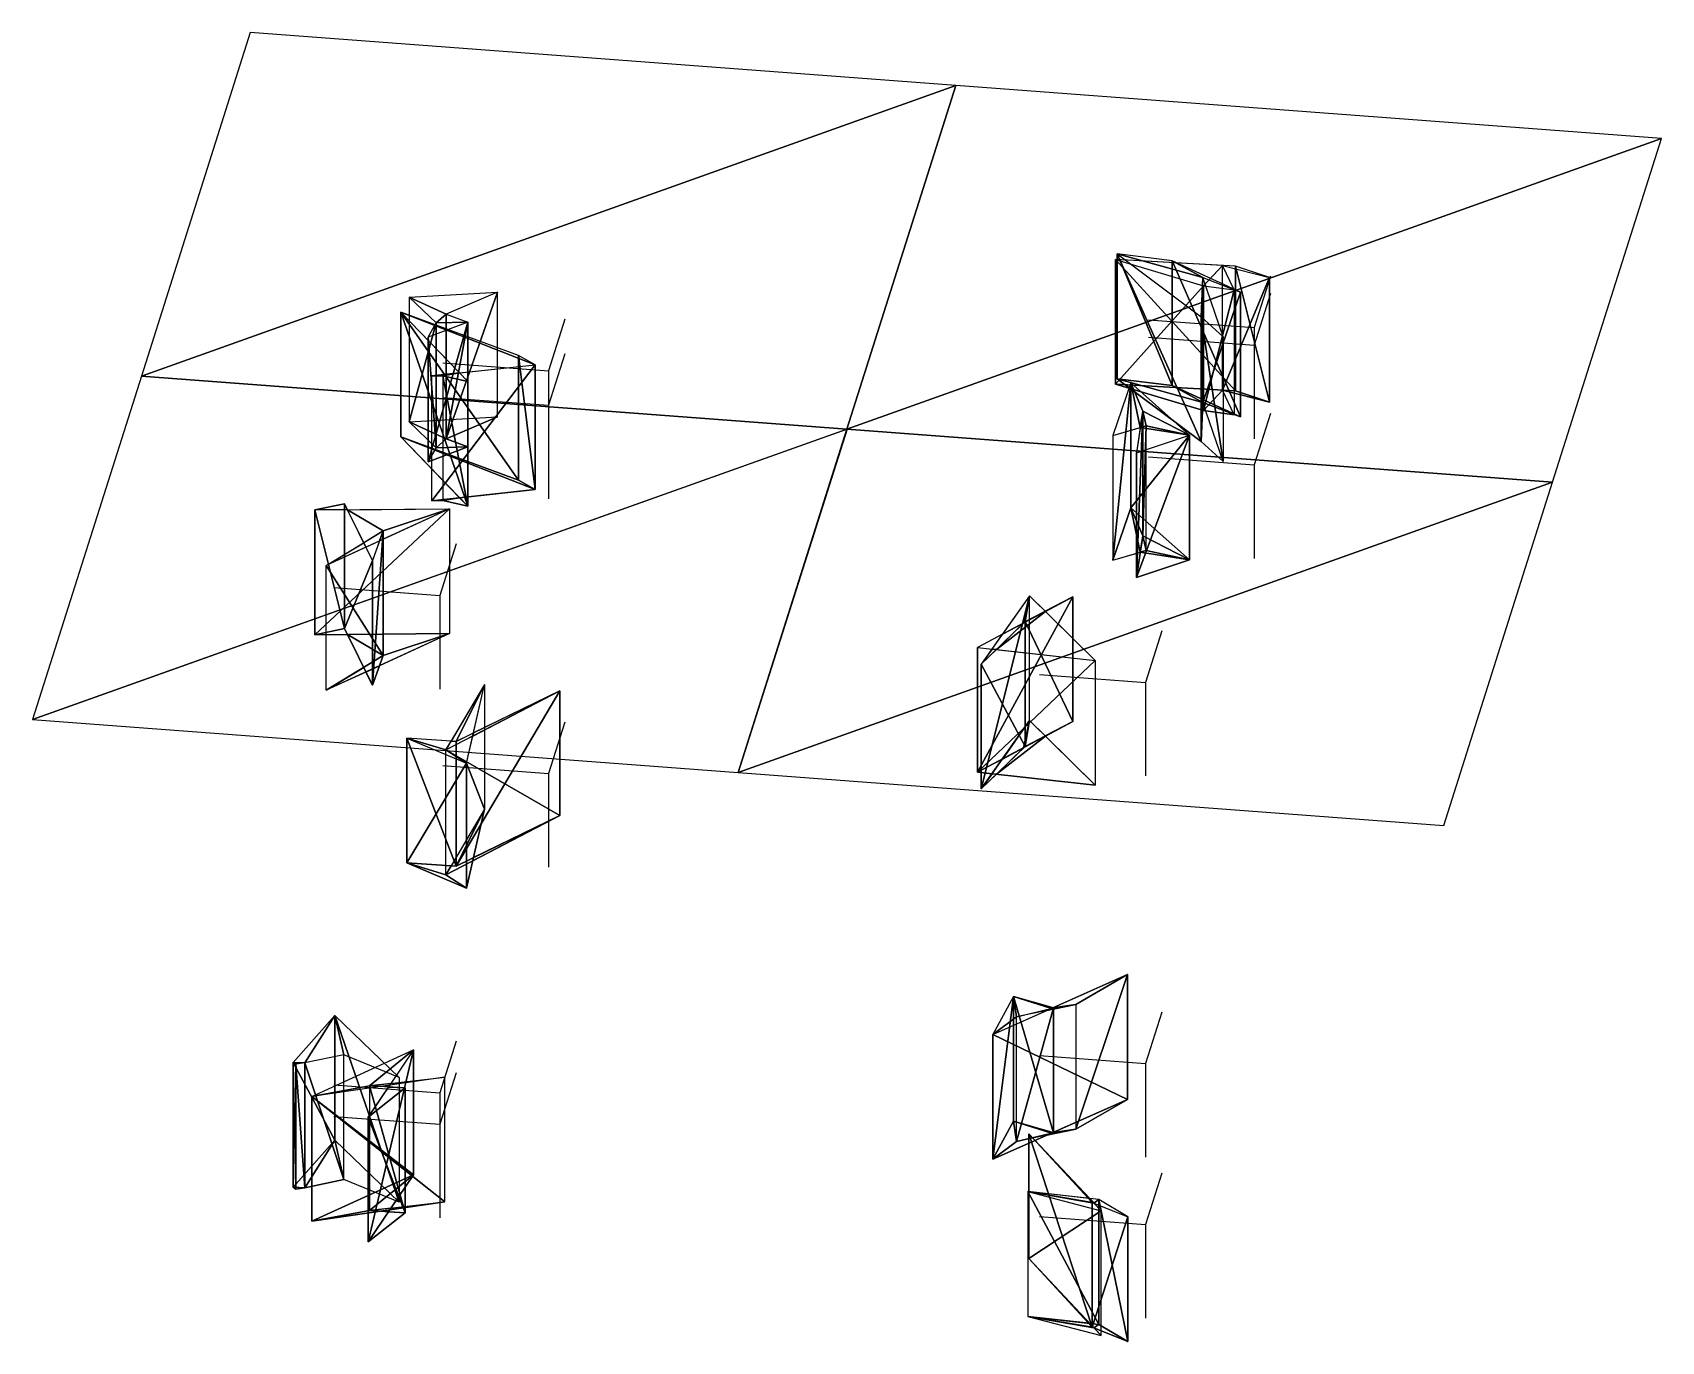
# Model space of a CAD drawing. Header units: metres. Extents: x -114 to 114, y -128 to 56.
import ezdxf

# ---------------------------------------------------------------- set-up
doc = ezdxf.new("R2010")
doc.units = ezdxf.units.M

msp = doc.modelspace()

# ---------------------------------------------------------------- linework, layer by layer
for p, q in [((-83.593704, 55.529686, -163.29897), (-98.83214, 7.418091, -249.6301)), ((15.238426, 48.111603, -176.60992), (-83.593704, 55.529686, -163.29897)), ((15.238426, 48.111603, -176.60992), (-7.6293945e-06, 3.8146973e-06, -262.94107)), ((-7.6293945e-06, 3.8146973e-06, -262.94107), (15.238426, 48.111603, -176.60992)), ((114.07056, 40.693512, -189.9209), (15.238426, 48.111603, -176.60992)), ((98.83212, -7.418083, -276.252), (114.07056, 40.693512, -189.9209)), ((54.41883, 22.811363, -207.56497), (37.605663, 23.764465, -205.85474)), ((37.605663, 23.764465, -205.85474), (49.95517, 20.059624, -212.50267)), ((54.41883, 22.811363, -207.56497), (37.605663, 23.764465, -205.85474)), ((37.605663, 23.764465, -205.85474), (37.605663, 6.2942047, -196.11871)), ((37.605663, 23.764465, -205.85474), (49.95517, 20.059624, -212.50267)), ((37.605663, 6.2942047, -196.11871), (37.605663, 23.764465, -205.85474)), ((54.41883, 22.811363, -207.56497), (37.605663, 23.764465, -205.85474)), ((37.605663, 23.764465, -205.85474), (49.95517, 20.059624, -212.50267)), ((54.41883, 22.811363, -207.56497), (37.605663, 23.764465, -205.85474)), ((37.605663, 23.764465, -205.85474), (37.605663, 6.2942047, -196.11871)), ((37.605663, 23.764465, -205.85474), (49.95517, 20.059624, -212.50267)), ((37.605663, 6.2942047, -196.11871), (37.605663, 23.764465, -205.85474)), ((54.41883, 22.811363, -207.56497), (37.605663, 23.764465, -205.85474)), ((37.605663, 23.764465, -205.85474), (49.95517, 20.059624, -212.50267)), ((54.41883, 22.811363, -207.56497), (37.605663, 23.764465, -205.85474)), ((37.605663, 23.764465, -205.85474), (37.605663, 6.2942047, -196.11871)), ((37.605663, 23.764465, -205.85474), (49.95517, 20.059624, -212.50267)), ((37.605663, 6.2942047, -196.11871), (37.605663, 23.764465, -205.85474)), ((45.530777, 23.551254, -200.46532), (37.863132, 24.526443, -198.71542)), ((37.863132, 24.526443, -198.71542), (49.606148, 15.726852, -214.50537)), ((45.530777, 23.551254, -200.46532), (37.863132, 24.526443, -198.71542)), ((37.863132, 24.526443, -198.71542), (37.863132, 7.056183, -188.9794)), ((37.863132, 24.526443, -198.71542), (49.606148, 15.726852, -214.50537)), ((37.863132, 7.056183, -188.9794), (37.863132, 24.526443, -198.71542)), ((45.530777, 23.551254, -200.46532), (37.863132, 24.526443, -198.71542)), ((37.863132, 24.526443, -198.71542), (49.606148, 15.726852, -214.50537)), ((45.530777, 23.551254, -200.46532), (37.863132, 24.526443, -198.71542)), ((37.863132, 24.526443, -198.71542), (37.863132, 7.056183, -188.9794)), ((37.863132, 24.526443, -198.71542), (49.606148, 15.726852, -214.50537)), ((37.863132, 7.056183, -188.9794), (37.863132, 24.526443, -198.71542)), ((45.530777, 23.551254, -200.46532), (37.863132, 24.526443, -198.71542)), ((37.863132, 24.526443, -198.71542), (49.606148, 15.726852, -214.50537)), ((45.530777, 23.551254, -200.46532), (37.863132, 24.526443, -198.71542)), ((37.863132, 24.526443, -198.71542), (37.863132, 7.056183, -188.9794)), ((37.863132, 24.526443, -198.71542), (49.606148, 15.726852, -214.50537)), ((37.863132, 7.056183, -188.9794), (37.863132, 24.526443, -198.71542)), ((55.096924, 19.17199, -208.32344), (45.530777, 23.551254, -200.46532)), ((55.096924, 19.17199, -208.32344), (45.530777, 23.551254, -200.46532)), ((45.530777, 23.551254, -200.46532), (45.530777, 6.0809937, -190.7293)), ((45.530777, 6.0809937, -190.7293), (45.530777, 23.551254, -200.46532)), ((55.096924, 19.17199, -208.32344), (45.530777, 23.551254, -200.46532)), ((55.096924, 19.17199, -208.32344), (45.530777, 23.551254, -200.46532)), ((45.530777, 23.551254, -200.46532), (45.530777, 6.0809937, -190.7293)), ((45.530777, 6.0809937, -190.7293), (45.530777, 23.551254, -200.46532)), ((55.096924, 19.17199, -208.32344), (45.530777, 23.551254, -200.46532)), ((55.096924, 19.17199, -208.32344), (45.530777, 23.551254, -200.46532)), ((45.530777, 23.551254, -200.46532), (45.530777, 6.0809937, -190.7293)), ((45.530777, 6.0809937, -190.7293), (45.530777, 23.551254, -200.46532)), ((52.585743, 22.919952, -207.37012), (59.168274, 21.218521, -210.42314)), ((54.21208, 19.48272, -213.53787), (52.585743, 22.919952, -207.37012)), ((52.585743, 22.919952, -207.37012), (59.168274, 21.218521, -210.42314)), ((52.585743, 5.449692, -197.6341), (52.585743, 22.919952, -207.37012)), ((52.585743, 22.919952, -207.37012), (59.168274, 21.218521, -210.42314)), ((54.21208, 19.48272, -213.53787), (52.585743, 22.919952, -207.37012)), ((52.585743, 22.919952, -207.37012), (59.168274, 21.218521, -210.42314)), ((52.585743, 5.449692, -197.6341), (52.585743, 22.919952, -207.37012)), ((52.585743, 22.919952, -207.37012), (59.168274, 21.218521, -210.42314)), ((54.21208, 19.48272, -213.53787), (52.585743, 22.919952, -207.37012)), ((52.585743, 22.919952, -207.37012), (59.168274, 21.218521, -210.42314)), ((52.585743, 5.449692, -197.6341), (52.585743, 22.919952, -207.37012)), ((49.81628, 21.209595, -204.66718), (55.096924, 19.17199, -208.32344)), ((52.666733, 12.903839, -219.57095), (49.81628, 21.209595, -204.66718)), ((49.81628, 21.209595, -204.66718), (55.096924, 19.17199, -208.32344)), ((49.81628, 3.739334, -194.93115), (49.81628, 21.209595, -204.66718)), ((49.81628, 21.209595, -204.66718), (55.096924, 19.17199, -208.32344)), ((52.666733, 12.903839, -219.57095), (49.81628, 21.209595, -204.66718)), ((49.81628, 21.209595, -204.66718), (55.096924, 19.17199, -208.32344)), ((49.81628, 3.739334, -194.93115), (49.81628, 21.209595, -204.66718)), ((49.81628, 21.209595, -204.66718), (55.096924, 19.17199, -208.32344)), ((52.666733, 12.903839, -219.57095), (49.81628, 21.209595, -204.66718)), ((49.81628, 21.209595, -204.66718), (55.096924, 19.17199, -208.32344)), ((49.81628, 3.739334, -194.93115), (49.81628, 21.209595, -204.66718)), ((59.168274, 21.218521, -210.42314), (54.41883, 22.811363, -207.56497)), ((59.168274, 21.218521, -210.42314), (54.41883, 22.811363, -207.56497)), ((54.41883, 22.811363, -207.56497), (54.41883, 5.3411026, -197.82895)), ((54.41883, 5.3411026, -197.82895), (54.41883, 22.811363, -207.56497)), ((59.168274, 21.218521, -210.42314), (54.41883, 22.811363, -207.56497)), ((59.168274, 21.218521, -210.42314), (54.41883, 22.811363, -207.56497)), ((54.41883, 22.811363, -207.56497), (54.41883, 5.3411026, -197.82895)), ((54.41883, 5.3411026, -197.82895), (54.41883, 22.811363, -207.56497)), ((59.168274, 21.218521, -210.42314), (54.41883, 22.811363, -207.56497)), ((59.168274, 21.218521, -210.42314), (54.41883, 22.811363, -207.56497)), ((54.41883, 22.811363, -207.56497), (54.41883, 5.3411026, -197.82895)), ((54.41883, 5.3411026, -197.82895), (54.41883, 22.811363, -207.56497)), ((59.321037, 21.421715, -210.05855), (57.035275, 14.204971, -223.00822)), ((59.168274, 21.218521, -210.42314), (59.168274, 3.7482605, -200.68712)), ((59.168274, 3.7482605, -200.68712), (59.168274, 21.218521, -210.42314)), ((59.168274, 21.218521, -210.42314), (59.168274, 3.7482605, -200.68712)), ((59.168274, 3.7482605, -200.68712), (59.168274, 21.218521, -210.42314)), ((59.168274, 21.218521, -210.42314), (59.168274, 3.7482605, -200.68712)), ((59.168274, 3.7482605, -200.68712), (59.168274, 21.218521, -210.42314)), ((-61.342163, 18.46994, -183.71796), (-48.95903, 19.176071, -182.45087)), ((-61.342163, 18.46994, -183.71796), (-48.95903, 19.176071, -182.45087)), ((-61.342163, 18.46994, -183.71796), (-48.95903, 19.176071, -182.45087)), ((-57.545853, 14.861237, -190.19339), (-61.342163, 18.46994, -183.71796)), ((-57.545853, 14.861237, -190.19339), (-61.342163, 18.46994, -183.71796)), ((-61.342163, 18.46994, -183.71796), (-61.342163, 0.99967575, -173.98193)), ((-57.545853, 14.861237, -190.19339), (-61.342163, 18.46994, -183.71796)), ((-57.545853, 14.861237, -190.19339), (-61.342163, 18.46994, -183.71796)), ((-61.342163, 18.46994, -183.71796), (-61.342163, 0.99967575, -173.98193)), ((-57.545853, 14.861237, -190.19339), (-61.342163, 18.46994, -183.71796)), ((-57.545853, 14.861237, -190.19339), (-61.342163, 18.46994, -183.71796)), ((-61.342163, 18.46994, -183.71796), (-61.342163, 0.99967575, -173.98193)), ((-48.95903, 19.176071, -182.45087), (-56.126526, 16.100723, -187.96927)), ((-48.95903, 19.176071, -182.45087), (-56.126526, 16.100723, -187.96927)), ((-48.95903, 19.176071, -182.45087), (-56.126526, 16.100723, -187.96927)), ((-48.95903, 19.176071, -182.45087), (-56.126526, 16.100723, -187.96927)), ((-48.95903, 19.176071, -182.45087), (-56.126526, 16.100723, -187.96927)), ((-48.95903, 19.176071, -182.45087), (-56.126526, 16.100723, -187.96927)), ((-48.95903, 1.7058067, -172.71484), (-48.95903, 19.176071, -182.45087)), ((-48.95903, 1.7058067, -172.71484), (-48.95903, 19.176071, -182.45087)), ((-48.95903, 1.7058067, -172.71484), (-48.95903, 19.176071, -182.45087)), ((49.95517, 20.059624, -212.50267), (54.21208, 19.48272, -213.53787)), ((49.95517, 20.059624, -212.50267), (49.95517, 2.589363, -202.76665)), ((49.95517, 20.059624, -212.50267), (54.21208, 19.48272, -213.53787)), ((49.95517, 2.589363, -202.76665), (49.95517, 20.059624, -212.50267)), ((49.95517, 20.059624, -212.50267), (54.21208, 19.48272, -213.53787)), ((49.95517, 20.059624, -212.50267), (49.95517, 2.589363, -202.76665)), ((49.95517, 20.059624, -212.50267), (54.21208, 19.48272, -213.53787)), ((49.95517, 2.589363, -202.76665), (49.95517, 20.059624, -212.50267)), ((49.95517, 20.059624, -212.50267), (54.21208, 19.48272, -213.53787)), ((49.95517, 20.059624, -212.50267), (49.95517, 2.589363, -202.76665)), ((49.95517, 20.059624, -212.50267), (54.21208, 19.48272, -213.53787)), ((49.95517, 2.589363, -202.76665), (49.95517, 20.059624, -212.50267)), ((54.21208, 19.48272, -213.53787), (54.21208, 2.0124588, -203.80185)), ((54.21208, 19.48272, -213.53787), (54.21208, 2.0124588, -203.80185)), ((54.21208, 19.48272, -213.53787), (54.21208, 2.0124588, -203.80185)), ((55.096924, 19.17199, -208.32344), (55.096924, 1.7017288, -198.58742)), ((55.096924, 1.7017288, -198.58742), (55.096924, 19.17199, -208.32344)), ((55.096924, 19.17199, -208.32344), (55.096924, 1.7017288, -198.58742)), ((55.096924, 1.7017288, -198.58742), (55.096924, 19.17199, -208.32344)), ((55.096924, 19.17199, -208.32344), (55.096924, 1.7017288, -198.58742)), ((55.096924, 1.7017288, -198.58742), (55.096924, 19.17199, -208.32344)), ((59.321037, 18.967308, -208.69072), (57.035275, 11.750565, -221.6404)), ((-46.001785, 10.320419, -186.94215), (-62.50032, 16.370544, -176.08585)), ((-62.50032, 16.370544, -176.08585), (-53.120636, 6.6564407, -193.51675)), ((-46.001785, 10.320419, -186.94215), (-62.50032, 16.370544, -176.08585)), ((-62.50032, 16.370544, -176.08585), (-62.50032, -1.0997086, -166.34982)), ((-62.50032, 16.370544, -176.08585), (-53.120636, 6.6564407, -193.51675)), ((-62.50032, -1.0997086, -166.34982), (-62.50032, 16.370544, -176.08585)), ((-46.001785, 10.320419, -186.94215), (-62.50032, 16.370544, -176.08585)), ((-62.50032, 16.370544, -176.08585), (-53.120636, 6.6564407, -193.51675)), ((-46.001785, 10.320419, -186.94215), (-62.50032, 16.370544, -176.08585)), ((-62.50032, 16.370544, -176.08585), (-62.50032, -1.0997086, -166.34982)), ((-62.50032, 16.370544, -176.08585), (-53.120636, 6.6564407, -193.51675)), ((-62.50032, -1.0997086, -166.34982), (-62.50032, 16.370544, -176.08585)), ((-46.001785, 10.320419, -186.94215), (-62.50032, 16.370544, -176.08585)), ((-62.50032, 16.370544, -176.08585), (-53.120636, 6.6564407, -193.51675)), ((-46.001785, 10.320419, -186.94215), (-62.50032, 16.370544, -176.08585)), ((-62.50032, 16.370544, -176.08585), (-62.50032, -1.0997086, -166.34982)), ((-62.50032, 16.370544, -176.08585), (-53.120636, 6.6564407, -193.51675)), ((-62.50032, -1.0997086, -166.34982), (-62.50032, 16.370544, -176.08585)), ((-56.126526, 16.100723, -187.96927), (-53.122864, 14.979218, -189.98169)), ((-56.126526, 16.100723, -187.96927), (-56.126526, -1.3695412, -178.23325)), ((-56.126526, 16.100723, -187.96927), (-53.122864, 14.979218, -189.98169)), ((-56.126526, -1.3695412, -178.23325), (-56.126526, 16.100723, -187.96927)), ((-56.126526, 16.100723, -187.96927), (-53.122864, 14.979218, -189.98169)), ((-56.126526, 16.100723, -187.96927), (-56.126526, -1.3695412, -178.23325)), ((-56.126526, 16.100723, -187.96927), (-53.122864, 14.979218, -189.98169)), ((-56.126526, -1.3695412, -178.23325), (-56.126526, 16.100723, -187.96927)), ((-56.126526, 16.100723, -187.96927), (-53.122864, 14.979218, -189.98169)), ((-56.126526, 16.100723, -187.96927), (-56.126526, -1.3695412, -178.23325)), ((-56.126526, 16.100723, -187.96927), (-53.122864, 14.979218, -189.98169)), ((-56.126526, -1.3695412, -178.23325), (-56.126526, 16.100723, -187.96927)), ((-53.122864, 14.979218, -189.98169), (-58.683197, 12.858749, -193.78665)), ((-53.122864, 14.979218, -189.98169), (-58.683197, 12.858749, -193.78665)), ((-53.122864, 14.979218, -189.98169), (-58.683197, 12.858749, -193.78665)), ((-53.122864, 14.979218, -189.98169), (-58.683197, 12.858749, -193.78665)), ((-53.122864, 14.979218, -189.98169), (-58.683197, 12.858749, -193.78665)), ((-53.122864, 14.979218, -189.98169), (-58.683197, 12.858749, -193.78665)), ((-58.683197, 12.858749, -193.78665), (-57.545853, 14.861237, -190.19339)), ((-58.683197, 12.858749, -193.78665), (-57.545853, 14.861237, -190.19339)), ((-58.683197, 12.858749, -193.78665), (-57.545853, 14.861237, -190.19339)), ((-58.683197, 12.858749, -193.78665), (-57.545853, 14.861237, -190.19339)), ((-58.683197, 12.858749, -193.78665), (-57.545853, 14.861237, -190.19339)), ((-58.683197, 12.858749, -193.78665), (-57.545853, 14.861237, -190.19339)), ((-57.545853, 14.861237, -190.19339), (-57.545853, -2.6090279, -180.45737)), ((-57.545853, -2.6090279, -180.45737), (-57.545853, 14.861237, -190.19339)), ((-57.545853, 14.861237, -190.19339), (-57.545853, -2.6090279, -180.45737)), ((-57.545853, -2.6090279, -180.45737), (-57.545853, 14.861237, -190.19339)), ((-57.545853, 14.861237, -190.19339), (-57.545853, -2.6090279, -180.45737)), ((-57.545853, -2.6090279, -180.45737), (-57.545853, 14.861237, -190.19339)), ((-53.122864, 14.979218, -189.98169), (-53.122864, -2.491047, -180.24567)), ((-53.122864, -2.491047, -180.24567), (-53.122864, 14.979218, -189.98169)), ((-53.122864, 14.979218, -189.98169), (-53.122864, -2.491047, -180.24567)), ((-53.122864, -2.491047, -180.24567), (-53.122864, 14.979218, -189.98169)), ((-53.122864, 14.979218, -189.98169), (-53.122864, -2.491047, -180.24567)), ((-53.122864, -2.491047, -180.24567), (-53.122864, 14.979218, -189.98169)), ((-39.511093, 15.386795, -189.25034), (-41.79686, 8.170048, -202.20001)), ((42.210457, 15.31768, -221.01158), (57.035275, 14.204971, -223.00822)), ((49.606148, 15.726852, -214.50537), (52.666733, 12.903839, -219.57095)), ((49.606148, 15.726852, -214.50537), (49.606148, -1.7434082, -204.76935)), ((49.606148, 15.726852, -214.50537), (52.666733, 12.903839, -219.57095)), ((49.606148, -1.7434082, -204.76935), (49.606148, 15.726852, -214.50537)), ((49.606148, 15.726852, -214.50537), (52.666733, 12.903839, -219.57095)), ((49.606148, 15.726852, -214.50537), (49.606148, -1.7434082, -204.76935)), ((49.606148, 15.726852, -214.50537), (52.666733, 12.903839, -219.57095)), ((49.606148, -1.7434082, -204.76935), (49.606148, 15.726852, -214.50537)), ((49.606148, 15.726852, -214.50537), (52.666733, 12.903839, -219.57095)), ((49.606148, 15.726852, -214.50537), (49.606148, -1.7434082, -204.76935)), ((49.606148, 15.726852, -214.50537), (52.666733, 12.903839, -219.57095)), ((49.606148, -1.7434082, -204.76935), (49.606148, 15.726852, -214.50537)), ((57.035275, 14.204971, -223.00822), (57.035275, 1.1022758, -215.7062)), ((-58.683197, 12.858749, -193.78665), (-58.683197, -4.6115074, -184.05063)), ((-58.683197, -4.6115074, -184.05063), (-58.683197, 12.858749, -193.78665)), ((-58.683197, 12.858749, -193.78665), (-58.683197, -4.6115074, -184.05063)), ((-58.683197, -4.6115074, -184.05063), (-58.683197, 12.858749, -193.78665)), ((-58.683197, 12.858749, -193.78665), (-58.683197, -4.6115074, -184.05063)), ((-58.683197, -4.6115074, -184.05063), (-58.683197, 12.858749, -193.78665)), ((42.210457, 12.863274, -219.64375), (57.035275, 11.750565, -221.6404)), ((52.666733, 12.903839, -219.57095), (52.666733, -4.5664215, -209.83493)), ((52.666733, 12.903839, -219.57095), (52.666733, -4.5664215, -209.83493)), ((52.666733, 12.903839, -219.57095), (52.666733, -4.5664215, -209.83493)), ((57.035275, 11.750565, -221.6404), (57.035275, -1.3521309, -214.33838)), ((-56.621674, 9.282761, -200.20337), (-41.79686, 8.170048, -202.20001)), ((-43.68914, 9.015778, -189.28319), (-46.001785, 10.320419, -186.94215)), ((-43.68914, 9.015778, -189.28319), (-46.001785, 10.320419, -186.94215)), ((-46.001785, 10.320419, -186.94215), (-46.001785, -7.1498337, -177.20615)), ((-46.001785, -7.1498337, -177.20615), (-46.001785, 10.320419, -186.94215)), ((-43.68914, 9.015778, -189.28319), (-46.001785, 10.320419, -186.94215)), ((-43.68914, 9.015778, -189.28319), (-46.001785, 10.320419, -186.94215)), ((-46.001785, 10.320419, -186.94215), (-46.001785, -7.1498337, -177.20615)), ((-46.001785, -7.1498337, -177.20615), (-46.001785, 10.320419, -186.94215)), ((-43.68914, 9.015778, -189.28319), (-46.001785, 10.320419, -186.94215)), ((-43.68914, 9.015778, -189.28319), (-46.001785, 10.320419, -186.94215)), ((-46.001785, 10.320419, -186.94215), (-46.001785, -7.1498337, -177.20615)), ((-46.001785, -7.1498337, -177.20615), (-46.001785, 10.320419, -186.94215)), ((-39.511093, 10.53952, -186.549), (-41.79686, 3.3227768, -199.49867)), ((-98.83214, 7.418091, -249.6301), (-114.07057, -40.693504, -335.9612)), ((-7.6293945e-06, 3.8146973e-06, -262.94107), (-98.83214, 7.418091, -249.6301)), ((-98.83214, 7.418091, -249.6301), (-7.6293945e-06, 3.8146973e-06, -262.94107)), ((-58.14035, 7.435684, -192.1185), (-43.68914, 9.015778, -189.28319)), ((-58.14035, 7.435684, -192.1185), (-43.68914, 9.015778, -189.28319)), ((-58.14035, 7.435684, -192.1185), (-43.68914, 9.015778, -189.28319)), ((-58.14035, 7.435684, -192.1185), (-43.68914, 9.015778, -189.28319)), ((-58.14035, 7.435684, -192.1185), (-43.68914, 9.015778, -189.28319)), ((-58.14035, 7.435684, -192.1185), (-43.68914, 9.015778, -189.28319)), ((-56.62712, 7.4700394, -192.05684), (-58.14035, 7.435684, -192.1185)), ((-56.62712, 7.4700394, -192.05684), (-58.14035, 7.435684, -192.1185)), ((-56.62712, 7.4700394, -192.05684), (-58.14035, 7.435684, -192.1185)), ((-58.14035, -10.034569, -182.38248), (-58.14035, 7.435684, -192.1185)), ((-58.14035, -10.034569, -182.38248), (-58.14035, 7.435684, -192.1185)), ((-58.14035, -10.034569, -182.38248), (-58.14035, 7.435684, -192.1185)), ((-53.120636, 6.6564407, -193.51675), (-56.62712, 7.4700394, -192.05684)), ((-53.120636, 6.6564407, -193.51675), (-56.62712, 7.4700394, -192.05684)), ((-56.62712, 7.4700394, -192.05684), (-56.62712, -10.000214, -182.32083)), ((-53.120636, 6.6564407, -193.51675), (-56.62712, 7.4700394, -192.05684)), ((-53.120636, 6.6564407, -193.51675), (-56.62712, 7.4700394, -192.05684)), ((-56.62712, 7.4700394, -192.05684), (-56.62712, -10.000214, -182.32083)), ((-53.120636, 6.6564407, -193.51675), (-56.62712, 7.4700394, -192.05684)), ((-53.120636, 6.6564407, -193.51675), (-56.62712, 7.4700394, -192.05684)), ((-56.62712, 7.4700394, -192.05684), (-56.62712, -10.000214, -182.32083)), ((-43.68914, 9.015778, -189.28319), (-43.68914, -8.454475, -179.54718)), ((-43.68914, -8.454475, -179.54718), (-43.68914, 9.015778, -189.28319)), ((-43.68914, 9.015778, -189.28319), (-43.68914, -8.454475, -179.54718)), ((-43.68914, -8.454475, -179.54718), (-43.68914, 9.015778, -189.28319)), ((-43.68914, 9.015778, -189.28319), (-43.68914, -8.454475, -179.54718)), ((-43.68914, -8.454475, -179.54718), (-43.68914, 9.015778, -189.28319)), ((-41.79686, 8.170048, -202.20001), (-41.79686, -4.9326477, -194.89801)), ((37.863132, 7.056183, -188.9794), (45.530777, 6.0809937, -190.7293)), ((49.606148, -1.7434082, -204.76935), (37.863132, 7.056183, -188.9794)), ((45.530777, 6.0809937, -190.7293), (37.863132, 7.056183, -188.9794)), ((37.863132, 7.056183, -188.9794), (49.606148, -1.7434082, -204.76935)), ((37.863132, 7.056183, -188.9794), (45.530777, 6.0809937, -190.7293)), ((49.606148, -1.7434082, -204.76935), (37.863132, 7.056183, -188.9794)), ((45.530777, 6.0809937, -190.7293), (37.863132, 7.056183, -188.9794)), ((37.863132, 7.056183, -188.9794), (49.606148, -1.7434082, -204.76935)), ((37.863132, 7.056183, -188.9794), (45.530777, 6.0809937, -190.7293)), ((49.606148, -1.7434082, -204.76935), (37.863132, 7.056183, -188.9794)), ((45.530777, 6.0809937, -190.7293), (37.863132, 7.056183, -188.9794)), ((37.863132, 7.056183, -188.9794), (49.606148, -1.7434082, -204.76935)), ((-53.120636, 6.6564407, -193.51675), (-53.120636, -10.813812, -183.78073)), ((-53.120636, -10.813812, -183.78073), (-53.120636, 6.6564407, -193.51675)), ((-53.120636, 6.6564407, -193.51675), (-53.120636, -10.813812, -183.78073)), ((-53.120636, -10.813812, -183.78073), (-53.120636, 6.6564407, -193.51675)), ((-53.120636, 6.6564407, -193.51675), (-53.120636, -10.813812, -183.78073)), ((-53.120636, -10.813812, -183.78073), (-53.120636, 6.6564407, -193.51675)), ((39.775978, 6.453331, -191.7081), (37.21654, -0.8987961, -204.90071)), ((39.775978, 6.453331, -191.7081), (37.21654, -0.8987961, -204.90071)), ((39.775978, 6.453331, -191.7081), (37.21654, -0.8987961, -204.90071)), ((39.775978, 6.453331, -191.7081), (37.21654, -0.8987961, -204.90071)), ((39.775978, 6.453331, -191.7081), (37.21654, -0.8987961, -204.90071)), ((39.775978, 6.453331, -191.7081), (37.21654, -0.8987961, -204.90071)), ((37.605663, 6.2942047, -196.11871), (54.41883, 5.3411026, -197.82895)), ((49.95517, 2.589363, -202.76665), (37.605663, 6.2942047, -196.11871)), ((54.41883, 5.3411026, -197.82895), (37.605663, 6.2942047, -196.11871)), ((37.605663, 6.2942047, -196.11871), (49.95517, 2.589363, -202.76665)), ((37.605663, 6.2942047, -196.11871), (54.41883, 5.3411026, -197.82895)), ((49.95517, 2.589363, -202.76665), (37.605663, 6.2942047, -196.11871)), ((54.41883, 5.3411026, -197.82895), (37.605663, 6.2942047, -196.11871)), ((37.605663, 6.2942047, -196.11871), (49.95517, 2.589363, -202.76665)), ((37.605663, 6.2942047, -196.11871), (54.41883, 5.3411026, -197.82895)), ((49.95517, 2.589363, -202.76665), (37.605663, 6.2942047, -196.11871)), ((54.41883, 5.3411026, -197.82895), (37.605663, 6.2942047, -196.11871)), ((37.605663, 6.2942047, -196.11871), (49.95517, 2.589363, -202.76665)), ((47.978294, -0.8552704, -204.82262), (39.775978, 6.453331, -191.7081)), ((47.978294, -0.8552704, -204.82262), (39.775978, 6.453331, -191.7081)), ((39.775978, 6.453331, -191.7081), (39.775978, -11.016926, -181.97208)), ((39.775978, -11.016926, -181.97208), (39.775978, 6.453331, -191.7081)), ((47.978294, -0.8552704, -204.82262), (39.775978, 6.453331, -191.7081)), ((47.978294, -0.8552704, -204.82262), (39.775978, 6.453331, -191.7081)), ((39.775978, 6.453331, -191.7081), (39.775978, -11.016926, -181.97208)), ((39.775978, -11.016926, -181.97208), (39.775978, 6.453331, -191.7081)), ((47.978294, -0.8552704, -204.82262), (39.775978, 6.453331, -191.7081)), ((47.978294, -0.8552704, -204.82262), (39.775978, 6.453331, -191.7081)), ((39.775978, 6.453331, -191.7081), (39.775978, -11.016926, -181.97208)), ((39.775978, -11.016926, -181.97208), (39.775978, 6.453331, -191.7081)), ((45.530777, 6.0809937, -190.7293), (55.096924, 1.7017288, -198.58742)), ((55.096924, 1.7017288, -198.58742), (45.530777, 6.0809937, -190.7293)), ((45.530777, 6.0809937, -190.7293), (55.096924, 1.7017288, -198.58742)), ((55.096924, 1.7017288, -198.58742), (45.530777, 6.0809937, -190.7293)), ((45.530777, 6.0809937, -190.7293), (55.096924, 1.7017288, -198.58742)), ((55.096924, 1.7017288, -198.58742), (45.530777, 6.0809937, -190.7293)), ((59.168274, 3.7482605, -200.68712), (52.585743, 5.449692, -197.6341)), ((52.585743, 5.449692, -197.6341), (59.168274, 3.7482605, -200.68712)), ((54.21208, 2.0124588, -203.80185), (52.585743, 5.449692, -197.6341)), ((59.168274, 3.7482605, -200.68712), (52.585743, 5.449692, -197.6341)), ((52.585743, 5.449692, -197.6341), (59.168274, 3.7482605, -200.68712)), ((54.21208, 2.0124588, -203.80185), (52.585743, 5.449692, -197.6341)), ((59.168274, 3.7482605, -200.68712), (52.585743, 5.449692, -197.6341)), ((52.585743, 5.449692, -197.6341), (59.168274, 3.7482605, -200.68712)), ((54.21208, 2.0124588, -203.80185), (52.585743, 5.449692, -197.6341)), ((54.41883, 5.3411026, -197.82895), (59.168274, 3.7482605, -200.68712)), ((59.168274, 3.7482605, -200.68712), (54.41883, 5.3411026, -197.82895)), ((54.41883, 5.3411026, -197.82895), (59.168274, 3.7482605, -200.68712)), ((59.168274, 3.7482605, -200.68712), (54.41883, 5.3411026, -197.82895)), ((54.41883, 5.3411026, -197.82895), (59.168274, 3.7482605, -200.68712)), ((59.168274, 3.7482605, -200.68712), (54.41883, 5.3411026, -197.82895)), ((-56.621674, 4.4354935, -197.50203), (-41.79686, 3.3227768, -199.49867)), ((-41.79686, 3.3227768, -199.49867), (-41.79686, -9.779911, -192.19666)), ((41.435936, 2.5069046, -198.78955), (40.5362, -3.3212585, -209.24756)), ((41.435936, 2.5069046, -198.78955), (40.5362, -3.3212585, -209.24756)), ((41.435936, 2.5069046, -198.78955), (40.5362, -3.3212585, -209.24756)), ((41.435936, 2.5069046, -198.78955), (40.5362, -3.3212585, -209.24756)), ((41.435936, 2.5069046, -198.78955), (40.5362, -3.3212585, -209.24756)), ((41.435936, 2.5069046, -198.78955), (40.5362, -3.3212585, -209.24756)), ((41.89073, 0.45140076, -202.47792), (41.435936, 2.5069046, -198.78955)), ((41.89073, 0.45140076, -202.47792), (41.435936, 2.5069046, -198.78955)), ((41.435936, 2.5069046, -198.78955), (41.435936, -14.963352, -189.05353)), ((41.435936, -14.963352, -189.05353), (41.435936, 2.5069046, -198.78955)), ((41.89073, 0.45140076, -202.47792), (41.435936, 2.5069046, -198.78955)), ((41.89073, 0.45140076, -202.47792), (41.435936, 2.5069046, -198.78955)), ((41.435936, 2.5069046, -198.78955), (41.435936, -14.963352, -189.05353)), ((41.435936, -14.963352, -189.05353), (41.435936, 2.5069046, -198.78955)), ((41.89073, 0.45140076, -202.47792), (41.435936, 2.5069046, -198.78955)), ((41.89073, 0.45140076, -202.47792), (41.435936, 2.5069046, -198.78955)), ((41.435936, 2.5069046, -198.78955), (41.435936, -14.963352, -189.05353)), ((41.435936, -14.963352, -189.05353), (41.435936, 2.5069046, -198.78955)), ((55.096924, 1.7017288, -198.58742), (49.81628, 3.739334, -194.93115)), ((49.81628, 3.739334, -194.93115), (55.096924, 1.7017288, -198.58742)), ((52.666733, -4.5664215, -209.83493), (49.81628, 3.739334, -194.93115)), ((55.096924, 1.7017288, -198.58742), (49.81628, 3.739334, -194.93115)), ((49.81628, 3.739334, -194.93115), (55.096924, 1.7017288, -198.58742)), ((52.666733, -4.5664215, -209.83493), (49.81628, 3.739334, -194.93115)), ((55.096924, 1.7017288, -198.58742), (49.81628, 3.739334, -194.93115)), ((49.81628, 3.739334, -194.93115), (55.096924, 1.7017288, -198.58742)), ((52.666733, -4.5664215, -209.83493), (49.81628, 3.739334, -194.93115)), ((54.21208, 2.0124588, -203.80185), (49.95517, 2.589363, -202.76665)), ((49.95517, 2.589363, -202.76665), (54.21208, 2.0124588, -203.80185)), ((54.21208, 2.0124588, -203.80185), (49.95517, 2.589363, -202.76665)), ((49.95517, 2.589363, -202.76665), (54.21208, 2.0124588, -203.80185)), ((54.21208, 2.0124588, -203.80185), (49.95517, 2.589363, -202.76665)), ((49.95517, 2.589363, -202.76665), (54.21208, 2.0124588, -203.80185)), ((-61.342163, 0.99967575, -173.98193), (-48.95903, 1.7058067, -172.71484)), ((-61.342163, 0.99967575, -173.98193), (-48.95903, 1.7058067, -172.71484)), ((-61.342163, 0.99967575, -173.98193), (-48.95903, 1.7058067, -172.71484)), ((-61.342163, 0.99967575, -173.98193), (-57.545853, -2.6090279, -180.45737)), ((-57.545853, -2.6090279, -180.45737), (-61.342163, 0.99967575, -173.98193)), ((-61.342163, 0.99967575, -173.98193), (-57.545853, -2.6090279, -180.45737)), ((-57.545853, -2.6090279, -180.45737), (-61.342163, 0.99967575, -173.98193)), ((-61.342163, 0.99967575, -173.98193), (-57.545853, -2.6090279, -180.45737)), ((-57.545853, -2.6090279, -180.45737), (-61.342163, 0.99967575, -173.98193)), ((-56.126526, -1.3695412, -178.23325), (-48.95903, 1.7058067, -172.71484)), ((-48.95903, 1.7058067, -172.71484), (-56.126526, -1.3695412, -178.23325)), ((-56.126526, -1.3695412, -178.23325), (-48.95903, 1.7058067, -172.71484)), ((-48.95903, 1.7058067, -172.71484), (-56.126526, -1.3695412, -178.23325)), ((-56.126526, -1.3695412, -178.23325), (-48.95903, 1.7058067, -172.71484)), ((-48.95903, 1.7058067, -172.71484), (-56.126526, -1.3695412, -178.23325)), ((-7.6293945e-06, 3.8146973e-06, -262.94107), (-15.238441, -48.11159, -349.2722)), ((-15.238441, -48.11159, -349.2722), (-7.6293945e-06, 3.8146973e-06, -262.94107)), ((98.83212, -7.418083, -276.252), (-7.6293945e-06, 3.8146973e-06, -262.94107)), ((-7.6293945e-06, 3.8146973e-06, -262.94107), (98.83212, -7.418083, -276.252)), ((37.21654, -0.8987961, -204.90071), (41.89073, 0.45140076, -202.47792)), ((37.21654, -0.8987961, -204.90071), (41.89073, 0.45140076, -202.47792)), ((37.21654, -0.8987961, -204.90071), (41.89073, 0.45140076, -202.47792)), ((41.89073, -17.018856, -192.7419), (41.89073, 0.45140076, -202.47792)), ((41.89073, -17.018856, -192.7419), (41.89073, 0.45140076, -202.47792)), ((41.89073, -17.018856, -192.7419), (41.89073, 0.45140076, -202.47792)), ((59.321037, 2.1973572, -199.34499), (57.035275, -5.0193863, -212.29466)), ((-62.50032, -1.0997086, -166.34982), (-46.001785, -7.1498337, -177.20615)), ((-53.120636, -10.813812, -183.78073), (-62.50032, -1.0997086, -166.34982)), ((-46.001785, -7.1498337, -177.20615), (-62.50032, -1.0997086, -166.34982)), ((-62.50032, -1.0997086, -166.34982), (-53.120636, -10.813812, -183.78073)), ((-62.50032, -1.0997086, -166.34982), (-46.001785, -7.1498337, -177.20615)), ((-53.120636, -10.813812, -183.78073), (-62.50032, -1.0997086, -166.34982)), ((-46.001785, -7.1498337, -177.20615), (-62.50032, -1.0997086, -166.34982)), ((-62.50032, -1.0997086, -166.34982), (-53.120636, -10.813812, -183.78073)), ((-62.50032, -1.0997086, -166.34982), (-46.001785, -7.1498337, -177.20615)), ((-53.120636, -10.813812, -183.78073), (-62.50032, -1.0997086, -166.34982)), ((-46.001785, -7.1498337, -177.20615), (-62.50032, -1.0997086, -166.34982)), ((-62.50032, -1.0997086, -166.34982), (-53.120636, -10.813812, -183.78073)), ((-53.122864, -2.491047, -180.24567), (-56.126526, -1.3695412, -178.23325)), ((-56.126526, -1.3695412, -178.23325), (-53.122864, -2.491047, -180.24567)), ((-53.122864, -2.491047, -180.24567), (-56.126526, -1.3695412, -178.23325)), ((-56.126526, -1.3695412, -178.23325), (-53.122864, -2.491047, -180.24567)), ((-53.122864, -2.491047, -180.24567), (-56.126526, -1.3695412, -178.23325)), ((-56.126526, -1.3695412, -178.23325), (-53.122864, -2.491047, -180.24567)), ((37.21654, -0.8987961, -204.90071), (37.21654, -18.369053, -195.16469)), ((37.21654, -0.8987961, -204.90071), (37.21654, -18.369053, -195.16469)), ((37.21654, -0.8987961, -204.90071), (37.21654, -18.369053, -195.16469)), ((40.5362, -3.3212585, -209.24756), (47.978294, -0.8552704, -204.82262)), ((40.5362, -3.3212585, -209.24756), (47.978294, -0.8552704, -204.82262)), ((40.5362, -3.3212585, -209.24756), (47.978294, -0.8552704, -204.82262)), ((40.5362, -3.3212585, -209.24756), (47.978294, -0.8552704, -204.82262)), ((40.5362, -3.3212585, -209.24756), (47.978294, -0.8552704, -204.82262)), ((40.5362, -3.3212585, -209.24756), (47.978294, -0.8552704, -204.82262)), ((47.978294, -0.8552704, -204.82262), (47.978294, -18.325527, -195.0866)), ((47.978294, -18.325527, -195.0866), (47.978294, -0.8552704, -204.82262)), ((47.978294, -0.8552704, -204.82262), (47.978294, -18.325527, -195.0866)), ((47.978294, -18.325527, -195.0866), (47.978294, -0.8552704, -204.82262)), ((47.978294, -0.8552704, -204.82262), (47.978294, -18.325527, -195.0866)), ((47.978294, -18.325527, -195.0866), (47.978294, -0.8552704, -204.82262)), ((52.666733, -4.5664215, -209.83493), (49.606148, -1.7434082, -204.76935)), ((49.606148, -1.7434082, -204.76935), (52.666733, -4.5664215, -209.83493)), ((52.666733, -4.5664215, -209.83493), (49.606148, -1.7434082, -204.76935)), ((49.606148, -1.7434082, -204.76935), (52.666733, -4.5664215, -209.83493)), ((52.666733, -4.5664215, -209.83493), (49.606148, -1.7434082, -204.76935)), ((49.606148, -1.7434082, -204.76935), (52.666733, -4.5664215, -209.83493)), ((-58.683197, -4.6115074, -184.05063), (-53.122864, -2.491047, -180.24567)), ((-53.122864, -2.491047, -180.24567), (-58.683197, -4.6115074, -184.05063)), ((-58.683197, -4.6115074, -184.05063), (-53.122864, -2.491047, -180.24567)), ((-53.122864, -2.491047, -180.24567), (-58.683197, -4.6115074, -184.05063)), ((-58.683197, -4.6115074, -184.05063), (-53.122864, -2.491047, -180.24567)), ((-53.122864, -2.491047, -180.24567), (-58.683197, -4.6115074, -184.05063)), ((-57.545853, -2.6090279, -180.45737), (-58.683197, -4.6115074, -184.05063)), ((-58.683197, -4.6115074, -184.05063), (-57.545853, -2.6090279, -180.45737)), ((-57.545853, -2.6090279, -180.45737), (-58.683197, -4.6115074, -184.05063)), ((-58.683197, -4.6115074, -184.05063), (-57.545853, -2.6090279, -180.45737)), ((-57.545853, -2.6090279, -180.45737), (-58.683197, -4.6115074, -184.05063)), ((-58.683197, -4.6115074, -184.05063), (-57.545853, -2.6090279, -180.45737)), ((40.5362, -3.3212585, -209.24756), (40.5362, -20.791515, -199.51154)), ((40.5362, -20.791515, -199.51154), (40.5362, -3.3212585, -209.24756)), ((40.5362, -3.3212585, -209.24756), (40.5362, -20.791515, -199.51154)), ((40.5362, -20.791515, -199.51154), (40.5362, -3.3212585, -209.24756)), ((40.5362, -3.3212585, -209.24756), (40.5362, -20.791515, -199.51154)), ((40.5362, -20.791515, -199.51154), (40.5362, -3.3212585, -209.24756)), ((42.210457, -3.9066772, -210.29802), (57.035275, -5.0193863, -212.29466)), ((57.035275, -5.0193863, -212.29466), (57.035275, -18.122078, -204.99265)), ((-43.68914, -8.454475, -179.54718), (-58.14035, -10.034569, -182.38248)), ((-58.14035, -10.034569, -182.38248), (-43.68914, -8.454475, -179.54718)), ((-43.68914, -8.454475, -179.54718), (-58.14035, -10.034569, -182.38248)), ((-58.14035, -10.034569, -182.38248), (-43.68914, -8.454475, -179.54718)), ((-43.68914, -8.454475, -179.54718), (-58.14035, -10.034569, -182.38248)), ((-58.14035, -10.034569, -182.38248), (-43.68914, -8.454475, -179.54718)), ((-46.001785, -7.1498337, -177.20615), (-43.68914, -8.454475, -179.54718)), ((-43.68914, -8.454475, -179.54718), (-46.001785, -7.1498337, -177.20615)), ((-46.001785, -7.1498337, -177.20615), (-43.68914, -8.454475, -179.54718)), ((-43.68914, -8.454475, -179.54718), (-46.001785, -7.1498337, -177.20615)), ((-46.001785, -7.1498337, -177.20615), (-43.68914, -8.454475, -179.54718)), ((-43.68914, -8.454475, -179.54718), (-46.001785, -7.1498337, -177.20615)), ((83.59369, -55.52968, -362.58316), (98.83212, -7.418083, -276.252)), ((-70.36719, -10.454948, -274.72098), (-74.55463, -11.330528, -276.2921)), ((-70.36719, -10.454948, -274.72098), (-74.55463, -11.330528, -276.2921)), ((-70.36719, -10.454948, -274.72098), (-74.55463, -11.330528, -276.2921)), ((-70.36719, -10.454948, -274.72098), (-74.55463, -11.330528, -276.2921)), ((-70.36719, -10.454948, -274.72098), (-74.55463, -11.330528, -276.2921)), ((-70.36719, -10.454948, -274.72098), (-74.55463, -11.330528, -276.2921)), ((-74.55463, -11.330528, -276.2921), (-55.68123, -11.178352, -276.01904)), ((-74.55463, -11.330528, -276.2921), (-55.68123, -11.178352, -276.01904)), ((-74.55463, -11.330528, -276.2921), (-55.68123, -11.178352, -276.01904)), ((-74.55463, -11.330528, -276.2921), (-55.68123, -11.178352, -276.01904)), ((-74.55463, -11.330528, -276.2921), (-55.68123, -11.178352, -276.01904)), ((-74.55463, -11.330528, -276.2921), (-55.68123, -11.178352, -276.01904)), ((-74.55463, -11.330528, -276.2921), (-74.55463, -28.800783, -266.5561)), ((-74.55463, -28.800783, -266.5561), (-74.55463, -11.330528, -276.2921)), ((-74.55463, -11.330528, -276.2921), (-74.55463, -28.800783, -266.5561)), ((-74.55463, -28.800783, -266.5561), (-74.55463, -11.330528, -276.2921)), ((-74.55463, -11.330528, -276.2921), (-74.55463, -28.800783, -266.5561)), ((-74.55463, -28.800783, -266.5561), (-74.55463, -11.330528, -276.2921)), ((-55.68123, -11.178352, -276.01904), (-72.947464, -19.116127, -290.26254)), ((-55.68123, -11.178352, -276.01904), (-72.947464, -19.116127, -290.26254)), ((-55.68123, -11.178352, -276.01904), (-72.947464, -19.116127, -290.26254)), ((-66.47438, -18.413567, -289.00186), (-70.36719, -10.454948, -274.72098)), ((-66.47438, -18.413567, -289.00186), (-70.36719, -10.454948, -274.72098)), ((-70.36719, -10.454948, -274.72098), (-70.36719, -27.925203, -264.98495)), ((-70.36719, -27.925203, -264.98495), (-70.36719, -10.454948, -274.72098)), ((-66.47438, -18.413567, -289.00186), (-70.36719, -10.454948, -274.72098)), ((-66.47438, -18.413567, -289.00186), (-70.36719, -10.454948, -274.72098)), ((-70.36719, -10.454948, -274.72098), (-70.36719, -27.925203, -264.98495)), ((-70.36719, -27.925203, -264.98495), (-70.36719, -10.454948, -274.72098)), ((-66.47438, -18.413567, -289.00186), (-70.36719, -10.454948, -274.72098)), ((-66.47438, -18.413567, -289.00186), (-70.36719, -10.454948, -274.72098)), ((-70.36719, -10.454948, -274.72098), (-70.36719, -27.925203, -264.98495)), ((-70.36719, -27.925203, -264.98495), (-70.36719, -10.454948, -274.72098)), ((-56.62712, -10.000214, -182.32083), (-58.14035, -10.034569, -182.38248)), ((-56.62712, -10.000214, -182.32083), (-58.14035, -10.034569, -182.38248)), ((-56.62712, -10.000214, -182.32083), (-58.14035, -10.034569, -182.38248)), ((-56.62712, -10.000214, -182.32083), (-53.120636, -10.813812, -183.78073)), ((-53.120636, -10.813812, -183.78073), (-56.62712, -10.000214, -182.32083)), ((-56.62712, -10.000214, -182.32083), (-53.120636, -10.813812, -183.78073)), ((-53.120636, -10.813812, -183.78073), (-56.62712, -10.000214, -182.32083)), ((-56.62712, -10.000214, -182.32083), (-53.120636, -10.813812, -183.78073)), ((-53.120636, -10.813812, -183.78073), (-56.62712, -10.000214, -182.32083)), ((-55.68123, -11.178352, -276.01904), (-55.68123, -28.648607, -266.28302)), ((-55.68123, -11.178352, -276.01904), (-55.68123, -28.648607, -266.28302)), ((-55.68123, -11.178352, -276.01904), (-55.68123, -28.648607, -266.28302)), ((37.21654, -18.369053, -195.16469), (39.775978, -11.016926, -181.97208)), ((39.775978, -11.016926, -181.97208), (37.21654, -18.369053, -195.16469)), ((37.21654, -18.369053, -195.16469), (39.775978, -11.016926, -181.97208)), ((39.775978, -11.016926, -181.97208), (37.21654, -18.369053, -195.16469)), ((37.21654, -18.369053, -195.16469), (39.775978, -11.016926, -181.97208)), ((39.775978, -11.016926, -181.97208), (37.21654, -18.369053, -195.16469)), ((39.775978, -11.016926, -181.97208), (47.978294, -18.325527, -195.0866)), ((47.978294, -18.325527, -195.0866), (39.775978, -11.016926, -181.97208)), ((39.775978, -11.016926, -181.97208), (47.978294, -18.325527, -195.0866)), ((47.978294, -18.325527, -195.0866), (39.775978, -11.016926, -181.97208)), ((39.775978, -11.016926, -181.97208), (47.978294, -18.325527, -195.0866)), ((47.978294, -18.325527, -195.0866), (39.775978, -11.016926, -181.97208)), ((-72.947464, -19.116127, -290.26254), (-64.94954, -14.257263, -281.54382)), ((-72.947464, -19.116127, -290.26254), (-64.94954, -14.257263, -281.54382)), ((-72.947464, -19.116127, -290.26254), (-64.94954, -14.257263, -281.54382)), ((-72.947464, -19.116127, -290.26254), (-64.94954, -14.257263, -281.54382)), ((-72.947464, -19.116127, -290.26254), (-64.94954, -14.257263, -281.54382)), ((-72.947464, -19.116127, -290.26254), (-64.94954, -14.257263, -281.54382)), ((-64.94954, -14.257263, -281.54382), (-66.47438, -18.413567, -289.00186)), ((-64.94954, -14.257263, -281.54382), (-66.47438, -18.413567, -289.00186)), ((-64.94954, -14.257263, -281.54382), (-66.47438, -18.413567, -289.00186)), ((-64.94954, -14.257263, -281.54382), (-66.47438, -18.413567, -289.00186)), ((-64.94954, -14.257263, -281.54382), (-66.47438, -18.413567, -289.00186)), ((-64.94954, -14.257263, -281.54382), (-66.47438, -18.413567, -289.00186)), ((-64.94954, -14.257263, -281.54382), (-64.94954, -31.727518, -271.8078)), ((-64.94954, -31.727518, -271.8078), (-64.94954, -14.257263, -281.54382)), ((-64.94954, -14.257263, -281.54382), (-64.94954, -31.727518, -271.8078)), ((-64.94954, -31.727518, -271.8078), (-64.94954, -14.257263, -281.54382)), ((-64.94954, -14.257263, -281.54382), (-64.94954, -31.727518, -271.8078)), ((-64.94954, -31.727518, -271.8078), (-64.94954, -14.257263, -281.54382)), ((40.5362, -20.791515, -199.51154), (41.435936, -14.963352, -189.05353)), ((41.435936, -14.963352, -189.05353), (40.5362, -20.791515, -199.51154)), ((40.5362, -20.791515, -199.51154), (41.435936, -14.963352, -189.05353)), ((41.435936, -14.963352, -189.05353), (40.5362, -20.791515, -199.51154)), ((40.5362, -20.791515, -199.51154), (41.435936, -14.963352, -189.05353)), ((41.435936, -14.963352, -189.05353), (40.5362, -20.791515, -199.51154)), ((41.435936, -14.963352, -189.05353), (41.89073, -17.018856, -192.7419)), ((41.89073, -17.018856, -192.7419), (41.435936, -14.963352, -189.05353)), ((41.435936, -14.963352, -189.05353), (41.89073, -17.018856, -192.7419)), ((41.89073, -17.018856, -192.7419), (41.435936, -14.963352, -189.05353)), ((41.435936, -14.963352, -189.05353), (41.89073, -17.018856, -192.7419)), ((41.89073, -17.018856, -192.7419), (41.435936, -14.963352, -189.05353)), ((-54.749527, -16.098259, -284.8473), (-57.035294, -23.314995, -297.79697)), ((37.21654, -18.369053, -195.16469), (41.89073, -17.018856, -192.7419)), ((37.21654, -18.369053, -195.16469), (41.89073, -17.018856, -192.7419)), ((37.21654, -18.369053, -195.16469), (41.89073, -17.018856, -192.7419)), ((-72.947464, -36.58638, -280.52652), (-72.947464, -19.116127, -290.26254)), ((-72.947464, -36.58638, -280.52652), (-72.947464, -19.116127, -290.26254)), ((-72.947464, -36.58638, -280.52652), (-72.947464, -19.116127, -290.26254)), ((-66.47438, -18.413567, -289.00186), (-66.47438, -35.88382, -279.26584)), ((-66.47438, -35.88382, -279.26584), (-66.47438, -18.413567, -289.00186)), ((-66.47438, -18.413567, -289.00186), (-66.47438, -35.88382, -279.26584)), ((-66.47438, -35.88382, -279.26584), (-66.47438, -18.413567, -289.00186)), ((-66.47438, -18.413567, -289.00186), (-66.47438, -35.88382, -279.26584)), ((-66.47438, -35.88382, -279.26584), (-66.47438, -18.413567, -289.00186)), ((47.978294, -18.325527, -195.0866), (40.5362, -20.791515, -199.51154)), ((40.5362, -20.791515, -199.51154), (47.978294, -18.325527, -195.0866)), ((47.978294, -18.325527, -195.0866), (40.5362, -20.791515, -199.51154)), ((40.5362, -20.791515, -199.51154), (47.978294, -18.325527, -195.0866)), ((47.978294, -18.325527, -195.0866), (40.5362, -20.791515, -199.51154)), ((40.5362, -20.791515, -199.51154), (47.978294, -18.325527, -195.0866)), ((-71.86011, -22.202286, -295.80032), (-57.035294, -23.314995, -297.79697)), ((-57.035294, -23.314995, -297.79697), (-57.035294, -36.417686, -290.49493)), ((31.640167, -23.499596, -286.95767), (18.29544, -30.595001, -299.68964)), ((31.640167, -23.499596, -286.95767), (18.29544, -30.595001, -299.68964)), ((31.640167, -23.499596, -286.95767), (18.29544, -30.595001, -299.68964)), ((31.640167, -23.499596, -286.95767), (18.29544, -30.595001, -299.68964)), ((31.640167, -23.499596, -286.95767), (18.29544, -30.595001, -299.68964)), ((31.640167, -23.499596, -286.95767), (18.29544, -30.595001, -299.68964)), ((25.58353, -23.347618, -286.68497), (18.812569, -32.94259, -303.9021)), ((25.58353, -23.347618, -286.68497), (18.812569, -32.94259, -303.9021)), ((25.58353, -23.347618, -286.68497), (18.812569, -32.94259, -303.9021)), ((25.58353, -23.347618, -286.68497), (18.812569, -32.94259, -303.9021)), ((25.58353, -23.347618, -286.68497), (18.812569, -32.94259, -303.9021)), ((25.58353, -23.347618, -286.68497), (18.812569, -32.94259, -303.9021)), ((24.941101, -26.973785, -293.1917), (31.640167, -23.499596, -286.95767)), ((24.941101, -26.973785, -293.1917), (31.640167, -23.499596, -286.95767)), ((24.941101, -26.973785, -293.1917), (31.640167, -23.499596, -286.95767)), ((24.941101, -26.973785, -293.1917), (31.640167, -23.499596, -286.95767)), ((24.941101, -26.973785, -293.1917), (31.640167, -23.499596, -286.95767)), ((24.941101, -26.973785, -293.1917), (31.640167, -23.499596, -286.95767)), ((34.781956, -32.40282, -302.93356), (25.58353, -23.347618, -286.68497)), ((25.58353, -40.817875, -276.94894), (25.58353, -23.347618, -286.68497)), ((34.781956, -32.40282, -302.93356), (25.58353, -23.347618, -286.68497)), ((25.58353, -40.817875, -276.94894), (25.58353, -23.347618, -286.68497)), ((34.781956, -32.40282, -302.93356), (25.58353, -23.347618, -286.68497)), ((25.58353, -40.817875, -276.94894), (25.58353, -23.347618, -286.68497)), ((31.640167, -23.499596, -286.95767), (31.640167, -40.969852, -277.22165)), ((31.640167, -40.969852, -277.22165), (31.640167, -23.499596, -286.95767)), ((31.640167, -23.499596, -286.95767), (31.640167, -40.969852, -277.22165)), ((31.640167, -40.969852, -277.22165), (31.640167, -23.499596, -286.95767)), ((31.640167, -23.499596, -286.95767), (31.640167, -40.969852, -277.22165)), ((31.640167, -40.969852, -277.22165), (31.640167, -23.499596, -286.95767)), ((18.812569, -32.94259, -303.9021), (24.941101, -26.973785, -293.1917)), ((18.812569, -32.94259, -303.9021), (24.941101, -26.973785, -293.1917)), ((18.812569, -32.94259, -303.9021), (24.941101, -26.973785, -293.1917)), ((18.812569, -32.94259, -303.9021), (24.941101, -26.973785, -293.1917)), ((18.812569, -32.94259, -303.9021), (24.941101, -26.973785, -293.1917)), ((18.812569, -32.94259, -303.9021), (24.941101, -26.973785, -293.1917)), ((24.941101, -26.973785, -293.1917), (24.941101, -44.444042, -283.4557)), ((24.941101, -44.444042, -283.4557), (24.941101, -26.973785, -293.1917)), ((24.941101, -26.973785, -293.1917), (24.941101, -44.444042, -283.4557)), ((24.941101, -44.444042, -283.4557), (24.941101, -26.973785, -293.1917)), ((24.941101, -26.973785, -293.1917), (24.941101, -44.444042, -283.4557)), ((24.941101, -44.444042, -283.4557), (24.941101, -26.973785, -293.1917)), ((-74.55463, -28.800783, -266.5561), (-70.36719, -27.925203, -264.98495)), ((-70.36719, -27.925203, -264.98495), (-74.55463, -28.800783, -266.5561)), ((-74.55463, -28.800783, -266.5561), (-70.36719, -27.925203, -264.98495)), ((-70.36719, -27.925203, -264.98495), (-74.55463, -28.800783, -266.5561)), ((-74.55463, -28.800783, -266.5561), (-70.36719, -27.925203, -264.98495)), ((-70.36719, -27.925203, -264.98495), (-74.55463, -28.800783, -266.5561)), ((-55.68123, -28.648607, -266.28302), (-74.55463, -28.800783, -266.5561)), ((-74.55463, -28.800783, -266.5561), (-55.68123, -28.648607, -266.28302)), ((-55.68123, -28.648607, -266.28302), (-74.55463, -28.800783, -266.5561)), ((-74.55463, -28.800783, -266.5561), (-55.68123, -28.648607, -266.28302)), ((-55.68123, -28.648607, -266.28302), (-74.55463, -28.800783, -266.5561)), ((-74.55463, -28.800783, -266.5561), (-55.68123, -28.648607, -266.28302)), ((-55.68123, -28.648607, -266.28302), (-72.947464, -36.58638, -280.52652)), ((-55.68123, -28.648607, -266.28302), (-72.947464, -36.58638, -280.52652)), ((-55.68123, -28.648607, -266.28302), (-72.947464, -36.58638, -280.52652)), ((-70.36719, -27.925203, -264.98495), (-66.47438, -35.88382, -279.26584)), ((-66.47438, -35.88382, -279.26584), (-70.36719, -27.925203, -264.98495)), ((-70.36719, -27.925203, -264.98495), (-66.47438, -35.88382, -279.26584)), ((-66.47438, -35.88382, -279.26584), (-70.36719, -27.925203, -264.98495)), ((-70.36719, -27.925203, -264.98495), (-66.47438, -35.88382, -279.26584)), ((-66.47438, -35.88382, -279.26584), (-70.36719, -27.925203, -264.98495)), ((44.082607, -28.266361, -295.5111), (41.79684, -35.4831, -308.4608)), ((-64.94954, -31.727518, -271.8078), (-72.947464, -36.58638, -280.52652)), ((-72.947464, -36.58638, -280.52652), (-64.94954, -31.727518, -271.8078)), ((-64.94954, -31.727518, -271.8078), (-72.947464, -36.58638, -280.52652)), ((-72.947464, -36.58638, -280.52652), (-64.94954, -31.727518, -271.8078)), ((-64.94954, -31.727518, -271.8078), (-72.947464, -36.58638, -280.52652)), ((-72.947464, -36.58638, -280.52652), (-64.94954, -31.727518, -271.8078)), ((-66.47438, -35.88382, -279.26584), (-64.94954, -31.727518, -271.8078)), ((-64.94954, -31.727518, -271.8078), (-66.47438, -35.88382, -279.26584)), ((-66.47438, -35.88382, -279.26584), (-64.94954, -31.727518, -271.8078)), ((-64.94954, -31.727518, -271.8078), (-66.47438, -35.88382, -279.26584)), ((-66.47438, -35.88382, -279.26584), (-64.94954, -31.727518, -271.8078)), ((-64.94954, -31.727518, -271.8078), (-66.47438, -35.88382, -279.26584)), ((18.29544, -30.595001, -299.68964), (34.781956, -32.40282, -302.93356)), ((18.29544, -30.595001, -299.68964), (18.29544, -48.065258, -289.9536)), ((18.29544, -30.595001, -299.68964), (34.781956, -32.40282, -302.93356)), ((18.29544, -48.065258, -289.9536), (18.29544, -30.595001, -299.68964)), ((18.29544, -30.595001, -299.68964), (34.781956, -32.40282, -302.93356)), ((18.29544, -30.595001, -299.68964), (18.29544, -48.065258, -289.9536)), ((18.29544, -30.595001, -299.68964), (34.781956, -32.40282, -302.93356)), ((18.29544, -48.065258, -289.9536), (18.29544, -30.595001, -299.68964)), ((18.29544, -30.595001, -299.68964), (34.781956, -32.40282, -302.93356)), ((18.29544, -30.595001, -299.68964), (18.29544, -48.065258, -289.9536)), ((18.29544, -30.595001, -299.68964), (34.781956, -32.40282, -302.93356)), ((18.29544, -48.065258, -289.9536), (18.29544, -30.595001, -299.68964)), ((18.812569, -32.94259, -303.9021), (18.812569, -50.41284, -294.16608)), ((18.812569, -50.41284, -294.16608), (18.812569, -32.94259, -303.9021)), ((18.812569, -32.94259, -303.9021), (18.812569, -50.41284, -294.16608)), ((18.812569, -50.41284, -294.16608), (18.812569, -32.94259, -303.9021)), ((18.812569, -32.94259, -303.9021), (18.812569, -50.41284, -294.16608)), ((18.812569, -50.41284, -294.16608), (18.812569, -32.94259, -303.9021)), ((34.781956, -32.40282, -302.93356), (34.781956, -49.873077, -293.19754)), ((34.781956, -32.40282, -302.93356), (34.781956, -49.873077, -293.19754)), ((34.781956, -32.40282, -302.93356), (34.781956, -49.873077, -293.19754)), ((-50.76242, -35.784622, -148.3747), (-56.175232, -44.94822, -164.81778)), ((-50.76242, -35.784622, -148.3747), (-56.175232, -44.94822, -164.81778)), ((-50.76242, -35.784622, -148.3747), (-56.175232, -44.94822, -164.81778)), ((-53.301117, -46.818024, -168.17297), (-50.76242, -35.784622, -148.3747)), ((-53.301117, -46.818024, -168.17297), (-50.76242, -35.784622, -148.3747)), ((-53.301117, -46.818024, -168.17297), (-50.76242, -35.784622, -148.3747)), ((-53.301117, -46.818024, -168.17297), (-50.76242, -35.784622, -148.3747)), ((-53.301117, -46.818024, -168.17297), (-50.76242, -35.784622, -148.3747)), ((-53.301117, -46.818024, -168.17297), (-50.76242, -35.784622, -148.3747)), ((-50.76242, -35.784622, -148.3747), (-50.76242, -53.254883, -138.63867)), ((-50.76242, -35.784622, -148.3747), (-50.76242, -53.254883, -138.63867)), ((-50.76242, -35.784622, -148.3747), (-50.76242, -53.254883, -138.63867)), ((26.972023, -34.370384, -306.46414), (41.79684, -35.4831, -308.4608)), ((41.79684, -35.4831, -308.4608), (41.79684, -48.585793, -301.15878)), ((-56.175232, -44.94822, -164.81778), (-40.209885, -36.65319, -149.93326)), ((-56.175232, -44.94822, -164.81778), (-40.209885, -36.65319, -149.93326)), ((-56.175232, -44.94822, -164.81778), (-40.209885, -36.65319, -149.93326)), ((-56.175232, -44.94822, -164.81778), (-40.209885, -36.65319, -149.93326)), ((-56.175232, -44.94822, -164.81778), (-40.209885, -36.65319, -149.93326)), ((-56.175232, -44.94822, -164.81778), (-40.209885, -36.65319, -149.93326)), ((-40.209885, -36.65319, -149.93326), (-54.757843, -43.742424, -162.65414)), ((-40.209885, -36.65319, -149.93326), (-54.757843, -43.742424, -162.65414)), ((-40.209885, -36.65319, -149.93326), (-54.757843, -43.742424, -162.65414)), ((-40.209885, -36.65319, -149.93326), (-54.757843, -43.742424, -162.65414)), ((-40.209885, -36.65319, -149.93326), (-54.757843, -43.742424, -162.65414)), ((-40.209885, -36.65319, -149.93326), (-54.757843, -43.742424, -162.65414)), ((-40.209885, -36.65319, -149.93326), (-40.209885, -54.12345, -140.19724)), ((-40.209885, -54.12345, -140.19724), (-40.209885, -36.65319, -149.93326)), ((-40.209885, -36.65319, -149.93326), (-40.209885, -54.12345, -140.19724)), ((-40.209885, -54.12345, -140.19724), (-40.209885, -36.65319, -149.93326)), ((-40.209885, -36.65319, -149.93326), (-40.209885, -54.12345, -140.19724)), ((-40.209885, -54.12345, -140.19724), (-40.209885, -36.65319, -149.93326)), ((-114.07057, -40.693504, -335.9612), (-15.238441, -48.11159, -349.2722)), ((-39.511093, -41.03969, -157.80435), (-41.79686, -48.25643, -170.75403)), ((18.29544, -48.065258, -289.9536), (31.640167, -40.969852, -277.22165)), ((31.640167, -40.969852, -277.22165), (18.29544, -48.065258, -289.9536)), ((18.29544, -48.065258, -289.9536), (31.640167, -40.969852, -277.22165)), ((31.640167, -40.969852, -277.22165), (18.29544, -48.065258, -289.9536)), ((18.29544, -48.065258, -289.9536), (31.640167, -40.969852, -277.22165)), ((31.640167, -40.969852, -277.22165), (18.29544, -48.065258, -289.9536)), ((18.812569, -50.41284, -294.16608), (25.58353, -40.817875, -276.94894)), ((25.58353, -40.817875, -276.94894), (18.812569, -50.41284, -294.16608)), ((18.812569, -50.41284, -294.16608), (25.58353, -40.817875, -276.94894)), ((25.58353, -40.817875, -276.94894), (18.812569, -50.41284, -294.16608)), ((18.812569, -50.41284, -294.16608), (25.58353, -40.817875, -276.94894)), ((25.58353, -40.817875, -276.94894), (18.812569, -50.41284, -294.16608)), ((31.640167, -40.969852, -277.22165), (24.941101, -44.444042, -283.4557)), ((24.941101, -44.444042, -283.4557), (31.640167, -40.969852, -277.22165)), ((31.640167, -40.969852, -277.22165), (24.941101, -44.444042, -283.4557)), ((24.941101, -44.444042, -283.4557), (31.640167, -40.969852, -277.22165)), ((31.640167, -40.969852, -277.22165), (24.941101, -44.444042, -283.4557)), ((24.941101, -44.444042, -283.4557), (31.640167, -40.969852, -277.22165)), ((34.781956, -49.873077, -293.19754), (25.58353, -40.817875, -276.94894)), ((34.781956, -49.873077, -293.19754), (25.58353, -40.817875, -276.94894)), ((34.781956, -49.873077, -293.19754), (25.58353, -40.817875, -276.94894)), ((-54.757843, -43.742424, -162.65414), (-61.649933, -43.273407, -161.81253)), ((-61.649933, -43.273407, -161.81253), (-53.301117, -46.818024, -168.17297)), ((-54.757843, -43.742424, -162.65414), (-61.649933, -43.273407, -161.81253)), ((-61.649933, -43.273407, -161.81253), (-61.649933, -60.743668, -152.0765)), ((-61.649933, -43.273407, -161.81253), (-53.301117, -46.818024, -168.17297)), ((-61.649933, -60.743668, -152.0765), (-61.649933, -43.273407, -161.81253)), ((-54.757843, -43.742424, -162.65414), (-61.649933, -43.273407, -161.81253)), ((-61.649933, -43.273407, -161.81253), (-53.301117, -46.818024, -168.17297)), ((-54.757843, -43.742424, -162.65414), (-61.649933, -43.273407, -161.81253)), ((-61.649933, -43.273407, -161.81253), (-61.649933, -60.743668, -152.0765)), ((-61.649933, -43.273407, -161.81253), (-53.301117, -46.818024, -168.17297)), ((-61.649933, -60.743668, -152.0765), (-61.649933, -43.273407, -161.81253)), ((-54.757843, -43.742424, -162.65414), (-61.649933, -43.273407, -161.81253)), ((-61.649933, -43.273407, -161.81253), (-53.301117, -46.818024, -168.17297)), ((-54.757843, -43.742424, -162.65414), (-61.649933, -43.273407, -161.81253)), ((-61.649933, -43.273407, -161.81253), (-61.649933, -60.743668, -152.0765)), ((-61.649933, -43.273407, -161.81253), (-53.301117, -46.818024, -168.17297)), ((-61.649933, -60.743668, -152.0765), (-61.649933, -43.273407, -161.81253)), ((-56.175232, -62.41848, -155.08176), (-56.175232, -44.94822, -164.81778)), ((-56.175232, -62.41848, -155.08176), (-56.175232, -44.94822, -164.81778)), ((-56.175232, -62.41848, -155.08176), (-56.175232, -44.94822, -164.81778)), ((-54.757843, -43.742424, -162.65414), (-54.757843, -61.212685, -152.91812)), ((-54.757843, -61.212685, -152.91812), (-54.757843, -43.742424, -162.65414)), ((-54.757843, -43.742424, -162.65414), (-54.757843, -61.212685, -152.91812)), ((-54.757843, -61.212685, -152.91812), (-54.757843, -43.742424, -162.65414)), ((-54.757843, -43.742424, -162.65414), (-54.757843, -61.212685, -152.91812)), ((-54.757843, -61.212685, -152.91812), (-54.757843, -43.742424, -162.65414)), ((24.941101, -44.444042, -283.4557), (18.812569, -50.41284, -294.16608)), ((18.812569, -50.41284, -294.16608), (24.941101, -44.444042, -283.4557)), ((24.941101, -44.444042, -283.4557), (18.812569, -50.41284, -294.16608)), ((18.812569, -50.41284, -294.16608), (24.941101, -44.444042, -283.4557)), ((24.941101, -44.444042, -283.4557), (18.812569, -50.41284, -294.16608)), ((18.812569, -50.41284, -294.16608), (24.941101, -44.444042, -283.4557)), ((-56.621674, -47.143715, -168.75739), (-41.79686, -48.25643, -170.75403)), ((-53.301117, -46.818024, -168.17297), (-53.301117, -64.288284, -158.43695)), ((-53.301117, -64.288284, -158.43695), (-53.301117, -46.818024, -168.17297)), ((-53.301117, -46.818024, -168.17297), (-53.301117, -64.288284, -158.43695)), ((-53.301117, -64.288284, -158.43695), (-53.301117, -46.818024, -168.17297)), ((-53.301117, -46.818024, -168.17297), (-53.301117, -64.288284, -158.43695)), ((-53.301117, -64.288284, -158.43695), (-53.301117, -46.818024, -168.17297)), ((-41.79686, -48.25643, -170.75403), (-41.79686, -61.359123, -163.45203)), ((-15.238441, -48.11159, -349.2722), (83.59369, -55.52968, -362.58316)), ((34.781956, -49.873077, -293.19754), (18.29544, -48.065258, -289.9536)), ((18.29544, -48.065258, -289.9536), (34.781956, -49.873077, -293.19754)), ((34.781956, -49.873077, -293.19754), (18.29544, -48.065258, -289.9536)), ((18.29544, -48.065258, -289.9536), (34.781956, -49.873077, -293.19754)), ((34.781956, -49.873077, -293.19754), (18.29544, -48.065258, -289.9536)), ((18.29544, -48.065258, -289.9536), (34.781956, -49.873077, -293.19754)), ((-50.76242, -53.254883, -138.63867), (-56.175232, -62.41848, -155.08176)), ((-50.76242, -53.254883, -138.63867), (-56.175232, -62.41848, -155.08176)), ((-50.76242, -53.254883, -138.63867), (-56.175232, -62.41848, -155.08176)), ((-40.209885, -54.12345, -140.19724), (-56.175232, -62.41848, -155.08176)), ((-56.175232, -62.41848, -155.08176), (-40.209885, -54.12345, -140.19724)), ((-40.209885, -54.12345, -140.19724), (-56.175232, -62.41848, -155.08176)), ((-56.175232, -62.41848, -155.08176), (-40.209885, -54.12345, -140.19724)), ((-40.209885, -54.12345, -140.19724), (-56.175232, -62.41848, -155.08176)), ((-56.175232, -62.41848, -155.08176), (-40.209885, -54.12345, -140.19724)), ((-54.757843, -61.212685, -152.91812), (-40.209885, -54.12345, -140.19724)), ((-40.209885, -54.12345, -140.19724), (-54.757843, -61.212685, -152.91812)), ((-54.757843, -61.212685, -152.91812), (-40.209885, -54.12345, -140.19724)), ((-40.209885, -54.12345, -140.19724), (-54.757843, -61.212685, -152.91812)), ((-54.757843, -61.212685, -152.91812), (-40.209885, -54.12345, -140.19724)), ((-40.209885, -54.12345, -140.19724), (-54.757843, -61.212685, -152.91812)), ((-50.76242, -53.254883, -138.63867), (-53.301117, -64.288284, -158.43695)), ((-53.301117, -64.288284, -158.43695), (-50.76242, -53.254883, -138.63867)), ((-50.76242, -53.254883, -138.63867), (-53.301117, -64.288284, -158.43695)), ((-53.301117, -64.288284, -158.43695), (-50.76242, -53.254883, -138.63867)), ((-50.76242, -53.254883, -138.63867), (-53.301117, -64.288284, -158.43695)), ((-53.301117, -64.288284, -158.43695), (-50.76242, -53.254883, -138.63867)), ((-61.649933, -60.743668, -152.0765), (-54.757843, -61.212685, -152.91812)), ((-53.301117, -64.288284, -158.43695), (-61.649933, -60.743668, -152.0765)), ((-54.757843, -61.212685, -152.91812), (-61.649933, -60.743668, -152.0765)), ((-61.649933, -60.743668, -152.0765), (-53.301117, -64.288284, -158.43695)), ((-61.649933, -60.743668, -152.0765), (-54.757843, -61.212685, -152.91812)), ((-53.301117, -64.288284, -158.43695), (-61.649933, -60.743668, -152.0765)), ((-54.757843, -61.212685, -152.91812), (-61.649933, -60.743668, -152.0765)), ((-61.649933, -60.743668, -152.0765), (-53.301117, -64.288284, -158.43695)), ((-61.649933, -60.743668, -152.0765), (-54.757843, -61.212685, -152.91812)), ((-53.301117, -64.288284, -158.43695), (-61.649933, -60.743668, -152.0765)), ((-54.757843, -61.212685, -152.91812), (-61.649933, -60.743668, -152.0765)), ((-61.649933, -60.743668, -152.0765), (-53.301117, -64.288284, -158.43695)), ((20.443546, -84.78667, -271.37018), (39.298145, -76.415695, -256.34937)), ((20.443546, -84.78667, -271.37018), (39.298145, -76.415695, -256.34937)), ((20.443546, -84.78667, -271.37018), (39.298145, -76.415695, -256.34937)), ((20.443546, -84.78667, -271.37018), (39.298145, -76.415695, -256.34937)), ((20.443546, -84.78667, -271.37018), (39.298145, -76.415695, -256.34937)), ((20.443546, -84.78667, -271.37018), (39.298145, -76.415695, -256.34937)), ((39.298145, -76.415695, -256.34937), (32.03852, -80.59041, -263.84045)), ((39.298145, -76.415695, -256.34937), (32.03852, -80.59041, -263.84045)), ((39.298145, -76.415695, -256.34937), (32.03852, -80.59041, -263.84045)), ((39.298145, -76.415695, -256.34937), (32.03852, -80.59041, -263.84045)), ((39.298145, -76.415695, -256.34937), (32.03852, -80.59041, -263.84045)), ((39.298145, -76.415695, -256.34937), (32.03852, -80.59041, -263.84045)), ((39.298145, -76.415695, -256.34937), (39.298145, -93.885956, -246.61334)), ((39.298145, -93.885956, -246.61334), (39.298145, -76.415695, -256.34937)), ((39.298145, -76.415695, -256.34937), (39.298145, -93.885956, -246.61334)), ((39.298145, -93.885956, -246.61334), (39.298145, -76.415695, -256.34937)), ((39.298145, -76.415695, -256.34937), (39.298145, -93.885956, -246.61334)), ((39.298145, -93.885956, -246.61334), (39.298145, -76.415695, -256.34937)), ((23.342499, -79.45882, -261.80994), (20.443546, -84.78667, -271.37018)), ((23.342499, -79.45882, -261.80994), (20.443546, -84.78667, -271.37018)), ((23.342499, -79.45882, -261.80994), (20.443546, -84.78667, -271.37018)), ((23.342499, -79.45882, -261.80994), (20.443546, -84.78667, -271.37018)), ((23.342499, -79.45882, -261.80994), (20.443546, -84.78667, -271.37018)), ((23.342499, -79.45882, -261.80994), (20.443546, -84.78667, -271.37018)), ((28.920502, -81.080215, -264.71936), (23.342499, -79.45882, -261.80994)), ((28.920502, -81.080215, -264.71936), (23.342499, -79.45882, -261.80994)), ((23.342499, -79.45882, -261.80994), (23.342499, -96.92908, -252.0739)), ((23.342499, -96.92908, -252.0739), (23.342499, -79.45882, -261.80994)), ((28.920502, -81.080215, -264.71936), (23.342499, -79.45882, -261.80994)), ((28.920502, -81.080215, -264.71936), (23.342499, -79.45882, -261.80994)), ((23.342499, -79.45882, -261.80994), (23.342499, -96.92908, -252.0739)), ((23.342499, -96.92908, -252.0739), (23.342499, -79.45882, -261.80994)), ((28.920502, -81.080215, -264.71936), (23.342499, -79.45882, -261.80994)), ((28.920502, -81.080215, -264.71936), (23.342499, -79.45882, -261.80994)), ((23.342499, -79.45882, -261.80994), (23.342499, -96.92908, -252.0739)), ((23.342499, -96.92908, -252.0739), (23.342499, -79.45882, -261.80994)), ((-77.55325, -88.71559, -251.39064), (-71.72911, -82.12315, -239.56122)), ((-77.55325, -88.71559, -251.39064), (-71.72911, -82.12315, -239.56122)), ((-77.55325, -88.71559, -251.39064), (-71.72911, -82.12315, -239.56122)), ((-77.55325, -88.71559, -251.39064), (-71.72911, -82.12315, -239.56122)), ((-77.55325, -88.71559, -251.39064), (-71.72911, -82.12315, -239.56122)), ((-77.55325, -88.71559, -251.39064), (-71.72911, -82.12315, -239.56122)), ((-71.72911, -82.12315, -239.56122), (-62.73732, -90.83453, -255.19286)), ((-71.72911, -82.12315, -239.56122), (-71.72911, -99.593414, -229.8252)), ((-71.72911, -82.12315, -239.56122), (-62.73732, -90.83453, -255.19286)), ((-71.72911, -99.593414, -229.8252), (-71.72911, -82.12315, -239.56122)), ((-71.72911, -82.12315, -239.56122), (-62.73732, -90.83453, -255.19286)), ((-71.72911, -82.12315, -239.56122), (-71.72911, -99.593414, -229.8252)), ((-71.72911, -82.12315, -239.56122), (-62.73732, -90.83453, -255.19286)), ((-71.72911, -99.593414, -229.8252), (-71.72911, -82.12315, -239.56122)), ((-71.72911, -82.12315, -239.56122), (-62.73732, -90.83453, -255.19286)), ((-71.72911, -82.12315, -239.56122), (-71.72911, -99.593414, -229.8252)), ((-71.72911, -82.12315, -239.56122), (-62.73732, -90.83453, -255.19286)), ((-71.72911, -99.593414, -229.8252), (-71.72911, -82.12315, -239.56122)), ((32.03852, -80.59041, -263.84045), (23.745907, -82.32567, -266.9542)), ((32.03852, -80.59041, -263.84045), (23.745907, -82.32567, -266.9542)), ((32.03852, -80.59041, -263.84045), (23.745907, -82.32567, -266.9542)), ((23.745907, -82.32567, -266.9542), (28.920502, -81.080215, -264.71936)), ((23.745907, -82.32567, -266.9542), (28.920502, -81.080215, -264.71936)), ((23.745907, -82.32567, -266.9542), (28.920502, -81.080215, -264.71936)), ((23.745907, -82.32567, -266.9542), (28.920502, -81.080215, -264.71936)), ((23.745907, -82.32567, -266.9542), (28.920502, -81.080215, -264.71936)), ((23.745907, -82.32567, -266.9542), (28.920502, -81.080215, -264.71936)), ((28.920502, -81.080215, -264.71936), (28.920502, -98.550476, -254.98332)), ((28.920502, -98.550476, -254.98332), (28.920502, -81.080215, -264.71936)), ((28.920502, -81.080215, -264.71936), (28.920502, -98.550476, -254.98332)), ((28.920502, -98.550476, -254.98332), (28.920502, -81.080215, -264.71936)), ((28.920502, -81.080215, -264.71936), (28.920502, -98.550476, -254.98332)), ((28.920502, -98.550476, -254.98332), (28.920502, -81.080215, -264.71936)), ((32.03852, -80.59041, -263.84045), (32.03852, -98.06067, -254.10443)), ((32.03852, -80.59041, -263.84045), (32.03852, -98.06067, -254.10443)), ((32.03852, -80.59041, -263.84045), (32.03852, -98.06067, -254.10443)), ((44.082607, -81.65813, -265.75635), (41.79684, -88.87487, -278.70602)), ((23.745907, -99.79593, -257.21817), (23.745907, -82.32567, -266.9542)), ((23.745907, -99.79593, -257.21817), (23.745907, -82.32567, -266.9542)), ((23.745907, -99.79593, -257.21817), (23.745907, -82.32567, -266.9542)), ((-54.749527, -85.73375, -246.04004), (-57.035294, -92.950485, -258.98972)), ((20.443546, -84.78667, -271.37018), (20.443546, -102.25693, -261.63416)), ((20.443546, -102.25693, -261.63416), (20.443546, -84.78667, -271.37018)), ((20.443546, -84.78667, -271.37018), (20.443546, -102.25693, -261.63416)), ((20.443546, -102.25693, -261.63416), (20.443546, -84.78667, -271.37018)), ((20.443546, -84.78667, -271.37018), (20.443546, -102.25693, -261.63416)), ((20.443546, -102.25693, -261.63416), (20.443546, -84.78667, -271.37018)), ((-77.21025, -88.97243, -251.8515), (-77.55325, -88.71559, -251.39064)), ((-77.21025, -88.97243, -251.8515), (-77.55325, -88.71559, -251.39064)), ((-77.55325, -88.71559, -251.39064), (-77.55325, -106.18585, -241.65462)), ((-77.55325, -106.18585, -241.65462), (-77.55325, -88.71559, -251.39064)), ((-77.21025, -88.97243, -251.8515), (-77.55325, -88.71559, -251.39064)), ((-77.21025, -88.97243, -251.8515), (-77.55325, -88.71559, -251.39064)), ((-77.55325, -88.71559, -251.39064), (-77.55325, -106.18585, -241.65462)), ((-77.55325, -106.18585, -241.65462), (-77.55325, -88.71559, -251.39064)), ((-77.21025, -88.97243, -251.8515), (-77.55325, -88.71559, -251.39064)), ((-77.21025, -88.97243, -251.8515), (-77.55325, -88.71559, -251.39064)), ((-77.55325, -88.71559, -251.39064), (-77.55325, -106.18585, -241.65462)), ((-77.55325, -106.18585, -241.65462), (-77.55325, -88.71559, -251.39064)), ((-75.954865, -88.782684, -251.51105), (-77.21025, -88.97243, -251.8515)), ((-75.954865, -88.782684, -251.51105), (-77.21025, -88.97243, -251.8515)), ((-75.954865, -88.782684, -251.51105), (-77.21025, -88.97243, -251.8515)), ((-75.954865, -88.782684, -251.51105), (-77.21025, -88.97243, -251.8515)), ((-75.954865, -88.782684, -251.51105), (-77.21025, -88.97243, -251.8515)), ((-75.954865, -88.782684, -251.51105), (-77.21025, -88.97243, -251.8515)), ((-77.21025, -88.97243, -251.8515), (-77.21025, -106.44269, -242.11548)), ((-77.21025, -106.44269, -242.11548), (-77.21025, -88.97243, -251.8515)), ((-77.21025, -88.97243, -251.8515), (-77.21025, -106.44269, -242.11548)), ((-77.21025, -106.44269, -242.11548), (-77.21025, -88.97243, -251.8515)), ((-77.21025, -88.97243, -251.8515), (-77.21025, -106.44269, -242.11548)), ((-77.21025, -106.44269, -242.11548), (-77.21025, -88.97243, -251.8515)), ((-70.47182, -87.64873, -249.47629), (-75.954865, -88.782684, -251.51105)), ((-70.47182, -87.64873, -249.47629), (-75.954865, -88.782684, -251.51105)), ((-70.47182, -87.64873, -249.47629), (-75.954865, -88.782684, -251.51105)), ((-70.47182, -87.64873, -249.47629), (-75.954865, -88.782684, -251.51105)), ((-70.47182, -87.64873, -249.47629), (-75.954865, -88.782684, -251.51105)), ((-70.47182, -87.64873, -249.47629), (-75.954865, -88.782684, -251.51105)), ((-75.954865, -88.782684, -251.51105), (-75.954865, -106.252945, -241.77502)), ((-75.954865, -106.252945, -241.77502), (-75.954865, -88.782684, -251.51105)), ((-75.954865, -88.782684, -251.51105), (-75.954865, -106.252945, -241.77502)), ((-75.954865, -106.252945, -241.77502), (-75.954865, -88.782684, -251.51105)), ((-75.954865, -88.782684, -251.51105), (-75.954865, -106.252945, -241.77502)), ((-75.954865, -106.252945, -241.77502), (-75.954865, -88.782684, -251.51105)), ((-74.94321, -93.4927, -249.5495), (-60.70636, -86.969284, -237.84393)), ((-74.94321, -93.4927, -249.5495), (-60.70636, -86.969284, -237.84393)), ((-74.94321, -93.4927, -249.5495), (-60.70636, -86.969284, -237.84393)), ((-74.94321, -93.4927, -249.5495), (-60.70636, -86.969284, -237.84393)), ((-74.94321, -93.4927, -249.5495), (-60.70636, -86.969284, -237.84393)), ((-74.94321, -93.4927, -249.5495), (-60.70636, -86.969284, -237.84393)), ((-62.73732, -90.83453, -255.19286), (-70.47182, -87.64873, -249.47629)), ((-70.47182, -105.11899, -239.74026), (-70.47182, -87.64873, -249.47629)), ((-62.73732, -90.83453, -255.19286), (-70.47182, -87.64873, -249.47629)), ((-70.47182, -105.11899, -239.74026), (-70.47182, -87.64873, -249.47629)), ((-62.73732, -90.83453, -255.19286), (-70.47182, -87.64873, -249.47629)), ((-70.47182, -105.11899, -239.74026), (-70.47182, -87.64873, -249.47629)), ((-60.70636, -86.969284, -237.84393), (-67.06741, -96.35592, -254.68724)), ((-60.70636, -86.969284, -237.84393), (-67.06741, -96.35592, -254.68724)), ((-60.70636, -86.969284, -237.84393), (-67.06741, -96.35592, -254.68724)), ((-60.70636, -86.969284, -237.84393), (-67.06741, -96.35592, -254.68724)), ((-60.70636, -86.969284, -237.84393), (-67.06741, -96.35592, -254.68724)), ((-60.70636, -86.969284, -237.84393), (-67.06741, -96.35592, -254.68724)), ((-60.70636, -86.969284, -237.84393), (-60.70636, -104.439545, -228.10791)), ((-60.70636, -104.439545, -228.10791), (-60.70636, -86.969284, -237.84393)), ((-60.70636, -86.969284, -237.84393), (-60.70636, -104.439545, -228.10791)), ((-60.70636, -104.439545, -228.10791), (-60.70636, -86.969284, -237.84393)), ((-60.70636, -86.969284, -237.84393), (-60.70636, -104.439545, -228.10791)), ((-60.70636, -104.439545, -228.10791), (-60.70636, -86.969284, -237.84393)), ((26.972023, -87.76215, -276.70938), (41.79684, -88.87487, -278.70602)), ((41.79684, -88.87487, -278.70602), (41.79684, -101.97756, -271.404)), ((-56.33339, -90.76996, -244.66383), (-74.94321, -93.4927, -249.5495)), ((-56.33339, -90.76996, -244.66383), (-74.94321, -93.4927, -249.5495)), ((-56.33339, -90.76996, -244.66383), (-74.94321, -93.4927, -249.5495)), ((-56.33339, -90.76996, -244.66383), (-74.94321, -93.4927, -249.5495)), ((-56.33339, -90.76996, -244.66383), (-74.94321, -93.4927, -249.5495)), ((-56.33339, -90.76996, -244.66383), (-74.94321, -93.4927, -249.5495)), ((-66.88939, -91.99744, -246.8664), (-56.33339, -90.76996, -244.66383)), ((-66.88939, -91.99744, -246.8664), (-56.33339, -90.76996, -244.66383)), ((-66.88939, -91.99744, -246.8664), (-56.33339, -90.76996, -244.66383)), ((-62.73732, -90.83453, -255.19286), (-62.73732, -108.304794, -245.45683)), ((-62.73732, -90.83453, -255.19286), (-62.73732, -108.304794, -245.45683)), ((-62.73732, -90.83453, -255.19286), (-62.73732, -108.304794, -245.45683)), ((-54.749527, -90.161705, -243.57239), (-57.035294, -97.37844, -256.52203)), ((-56.33339, -108.24022, -234.92781), (-56.33339, -90.76996, -244.66383)), ((-56.33339, -108.24022, -234.92781), (-56.33339, -90.76996, -244.66383)), ((-56.33339, -108.24022, -234.92781), (-56.33339, -90.76996, -244.66383)), ((-74.94321, -93.4927, -249.5495), (-74.94321, -110.96296, -239.81348)), ((-74.94321, -110.96296, -239.81348), (-74.94321, -93.4927, -249.5495)), ((-74.94321, -93.4927, -249.5495), (-74.94321, -110.96296, -239.81348)), ((-74.94321, -110.96296, -239.81348), (-74.94321, -93.4927, -249.5495)), ((-74.94321, -93.4927, -249.5495), (-74.94321, -110.96296, -239.81348)), ((-74.94321, -110.96296, -239.81348), (-74.94321, -93.4927, -249.5495)), ((-71.86011, -91.837776, -256.99307), (-57.035294, -92.950485, -258.98972)), ((-67.06741, -96.35592, -254.68724), (-61.90509, -92.29028, -247.39188)), ((-67.06741, -96.35592, -254.68724), (-61.90509, -92.29028, -247.39188)), ((-67.06741, -96.35592, -254.68724), (-61.90509, -92.29028, -247.39188)), ((-67.06741, -96.35592, -254.68724), (-61.90509, -92.29028, -247.39188)), ((-67.06741, -96.35592, -254.68724), (-61.90509, -92.29028, -247.39188)), ((-67.06741, -96.35592, -254.68724), (-61.90509, -92.29028, -247.39188)), ((-61.90509, -92.29028, -247.39188), (-66.88939, -91.99744, -246.8664)), ((-61.90509, -92.29028, -247.39188), (-66.88939, -91.99744, -246.8664)), ((-66.88939, -91.99744, -246.8664), (-66.88939, -109.4677, -237.13039)), ((-61.90509, -92.29028, -247.39188), (-66.88939, -91.99744, -246.8664)), ((-61.90509, -92.29028, -247.39188), (-66.88939, -91.99744, -246.8664)), ((-66.88939, -91.99744, -246.8664), (-66.88939, -109.4677, -237.13039)), ((-61.90509, -92.29028, -247.39188), (-66.88939, -91.99744, -246.8664)), ((-61.90509, -92.29028, -247.39188), (-66.88939, -91.99744, -246.8664)), ((-66.88939, -91.99744, -246.8664), (-66.88939, -109.4677, -237.13039)), ((-61.90509, -92.29028, -247.39188), (-61.90509, -109.760544, -237.65587)), ((-61.90509, -109.760544, -237.65587), (-61.90509, -92.29028, -247.39188)), ((-61.90509, -92.29028, -247.39188), (-61.90509, -109.760544, -237.65587)), ((-61.90509, -109.760544, -237.65587), (-61.90509, -92.29028, -247.39188)), ((-61.90509, -92.29028, -247.39188), (-61.90509, -109.760544, -237.65587)), ((-61.90509, -109.760544, -237.65587), (-61.90509, -92.29028, -247.39188)), ((-57.035294, -92.950485, -258.98972), (-57.035294, -106.05318, -251.6877)), ((39.298145, -93.885956, -246.61334), (20.443546, -102.25693, -261.63416)), ((20.443546, -102.25693, -261.63416), (39.298145, -93.885956, -246.61334)), ((39.298145, -93.885956, -246.61334), (20.443546, -102.25693, -261.63416)), ((20.443546, -102.25693, -261.63416), (39.298145, -93.885956, -246.61334)), ((39.298145, -93.885956, -246.61334), (20.443546, -102.25693, -261.63416)), ((20.443546, -102.25693, -261.63416), (39.298145, -93.885956, -246.61334)), ((32.03852, -98.06067, -254.10443), (39.298145, -93.885956, -246.61334)), ((39.298145, -93.885956, -246.61334), (32.03852, -98.06067, -254.10443)), ((32.03852, -98.06067, -254.10443), (39.298145, -93.885956, -246.61334)), ((39.298145, -93.885956, -246.61334), (32.03852, -98.06067, -254.10443)), ((32.03852, -98.06067, -254.10443), (39.298145, -93.885956, -246.61334)), ((39.298145, -93.885956, -246.61334), (32.03852, -98.06067, -254.10443)), ((-71.86011, -96.26573, -254.5254), (-57.035294, -97.37844, -256.52203)), ((-67.06741, -96.35592, -254.68724), (-67.06741, -113.82618, -244.95122)), ((-67.06741, -113.82618, -244.95122), (-67.06741, -96.35592, -254.68724)), ((-67.06741, -96.35592, -254.68724), (-67.06741, -113.82618, -244.95122)), ((-67.06741, -113.82618, -244.95122), (-67.06741, -96.35592, -254.68724)), ((-67.06741, -96.35592, -254.68724), (-67.06741, -113.82618, -244.95122)), ((-67.06741, -113.82618, -244.95122), (-67.06741, -96.35592, -254.68724)), ((-57.035294, -97.37844, -256.52203), (-57.035294, -110.48114, -249.22003)), ((20.443546, -102.25693, -261.63416), (23.342499, -96.92908, -252.0739)), ((23.342499, -96.92908, -252.0739), (20.443546, -102.25693, -261.63416)), ((20.443546, -102.25693, -261.63416), (23.342499, -96.92908, -252.0739)), ((23.342499, -96.92908, -252.0739), (20.443546, -102.25693, -261.63416)), ((20.443546, -102.25693, -261.63416), (23.342499, -96.92908, -252.0739)), ((23.342499, -96.92908, -252.0739), (20.443546, -102.25693, -261.63416)), ((23.342499, -96.92908, -252.0739), (28.920502, -98.550476, -254.98332)), ((28.920502, -98.550476, -254.98332), (23.342499, -96.92908, -252.0739)), ((23.342499, -96.92908, -252.0739), (28.920502, -98.550476, -254.98332)), ((28.920502, -98.550476, -254.98332), (23.342499, -96.92908, -252.0739)), ((23.342499, -96.92908, -252.0739), (28.920502, -98.550476, -254.98332)), ((28.920502, -98.550476, -254.98332), (23.342499, -96.92908, -252.0739)), ((32.03852, -98.06067, -254.10443), (23.745907, -99.79593, -257.21817)), ((32.03852, -98.06067, -254.10443), (23.745907, -99.79593, -257.21817)), ((32.03852, -98.06067, -254.10443), (23.745907, -99.79593, -257.21817)), ((-71.72911, -99.593414, -229.8252), (-77.55325, -106.18585, -241.65462)), ((-77.55325, -106.18585, -241.65462), (-71.72911, -99.593414, -229.8252)), ((-71.72911, -99.593414, -229.8252), (-77.55325, -106.18585, -241.65462)), ((-77.55325, -106.18585, -241.65462), (-71.72911, -99.593414, -229.8252)), ((-71.72911, -99.593414, -229.8252), (-77.55325, -106.18585, -241.65462)), ((-77.55325, -106.18585, -241.65462), (-71.72911, -99.593414, -229.8252)), ((-62.73732, -108.304794, -245.45683), (-71.72911, -99.593414, -229.8252)), ((-71.72911, -99.593414, -229.8252), (-62.73732, -108.304794, -245.45683)), ((-62.73732, -108.304794, -245.45683), (-71.72911, -99.593414, -229.8252)), ((-71.72911, -99.593414, -229.8252), (-62.73732, -108.304794, -245.45683)), ((-62.73732, -108.304794, -245.45683), (-71.72911, -99.593414, -229.8252)), ((-71.72911, -99.593414, -229.8252), (-62.73732, -108.304794, -245.45683)), ((28.920502, -98.550476, -254.98332), (23.745907, -99.79593, -257.21817)), ((23.745907, -99.79593, -257.21817), (28.920502, -98.550476, -254.98332)), ((28.920502, -98.550476, -254.98332), (23.745907, -99.79593, -257.21817)), ((23.745907, -99.79593, -257.21817), (28.920502, -98.550476, -254.98332)), ((28.920502, -98.550476, -254.98332), (23.745907, -99.79593, -257.21817)), ((23.745907, -99.79593, -257.21817), (28.920502, -98.550476, -254.98332)), ((35.62213, -109.50763, -262.7196), (25.471233, -98.70774, -243.34036)), ((25.471233, -98.70774, -243.34036), (34.359955, -108.31665, -260.58252)), ((35.62213, -109.50763, -262.7196), (25.471233, -98.70774, -243.34036)), ((25.471233, -98.70774, -243.34036), (25.471233, -116.178, -233.60434)), ((25.471233, -98.70774, -243.34036), (34.359955, -108.31665, -260.58252)), ((25.471233, -116.178, -233.60434), (25.471233, -98.70774, -243.34036)), ((35.62213, -109.50763, -262.7196), (25.471233, -98.70774, -243.34036)), ((25.471233, -98.70774, -243.34036), (34.359955, -108.31665, -260.58252)), ((35.62213, -109.50763, -262.7196), (25.471233, -98.70774, -243.34036)), ((25.471233, -98.70774, -243.34036), (25.471233, -116.178, -233.60434)), ((25.471233, -98.70774, -243.34036), (34.359955, -108.31665, -260.58252)), ((25.471233, -116.178, -233.60434), (25.471233, -98.70774, -243.34036)), ((35.62213, -109.50763, -262.7196), (25.471233, -98.70774, -243.34036)), ((25.471233, -98.70774, -243.34036), (34.359955, -108.31665, -260.58252)), ((35.62213, -109.50763, -262.7196), (25.471233, -98.70774, -243.34036)), ((25.471233, -98.70774, -243.34036), (25.471233, -116.178, -233.60434)), ((25.471233, -98.70774, -243.34036), (34.359955, -108.31665, -260.58252)), ((25.471233, -116.178, -233.60434), (25.471233, -98.70774, -243.34036)), ((-60.70636, -104.439545, -228.10791), (-74.94321, -110.96296, -239.81348)), ((-74.94321, -110.96296, -239.81348), (-60.70636, -104.439545, -228.10791)), ((-60.70636, -104.439545, -228.10791), (-74.94321, -110.96296, -239.81348)), ((-74.94321, -110.96296, -239.81348), (-60.70636, -104.439545, -228.10791)), ((-60.70636, -104.439545, -228.10791), (-74.94321, -110.96296, -239.81348)), ((-74.94321, -110.96296, -239.81348), (-60.70636, -104.439545, -228.10791)), ((-67.06741, -113.82618, -244.95122), (-60.70636, -104.439545, -228.10791)), ((-60.70636, -104.439545, -228.10791), (-67.06741, -113.82618, -244.95122)), ((-67.06741, -113.82618, -244.95122), (-60.70636, -104.439545, -228.10791)), ((-60.70636, -104.439545, -228.10791), (-67.06741, -113.82618, -244.95122)), ((-67.06741, -113.82618, -244.95122), (-60.70636, -104.439545, -228.10791)), ((-60.70636, -104.439545, -228.10791), (-67.06741, -113.82618, -244.95122)), ((44.082607, -104.199295, -253.19437), (41.79684, -111.41603, -266.14404)), ((-77.55325, -106.18585, -241.65462), (-77.21025, -106.44269, -242.11548)), ((-77.21025, -106.44269, -242.11548), (-77.55325, -106.18585, -241.65462)), ((-77.55325, -106.18585, -241.65462), (-77.21025, -106.44269, -242.11548)), ((-77.21025, -106.44269, -242.11548), (-77.55325, -106.18585, -241.65462)), ((-77.55325, -106.18585, -241.65462), (-77.21025, -106.44269, -242.11548)), ((-77.21025, -106.44269, -242.11548), (-77.55325, -106.18585, -241.65462)), ((-77.21025, -106.44269, -242.11548), (-75.954865, -106.252945, -241.77502)), ((-75.954865, -106.252945, -241.77502), (-77.21025, -106.44269, -242.11548)), ((-77.21025, -106.44269, -242.11548), (-75.954865, -106.252945, -241.77502)), ((-75.954865, -106.252945, -241.77502), (-77.21025, -106.44269, -242.11548)), ((-77.21025, -106.44269, -242.11548), (-75.954865, -106.252945, -241.77502)), ((-75.954865, -106.252945, -241.77502), (-77.21025, -106.44269, -242.11548)), ((-75.954865, -106.252945, -241.77502), (-70.47182, -105.11899, -239.74026)), ((-70.47182, -105.11899, -239.74026), (-75.954865, -106.252945, -241.77502)), ((-75.954865, -106.252945, -241.77502), (-70.47182, -105.11899, -239.74026)), ((-70.47182, -105.11899, -239.74026), (-75.954865, -106.252945, -241.77502)), ((-75.954865, -106.252945, -241.77502), (-70.47182, -105.11899, -239.74026)), ((-70.47182, -105.11899, -239.74026), (-75.954865, -106.252945, -241.77502)), ((-62.73732, -108.304794, -245.45683), (-70.47182, -105.11899, -239.74026)), ((-62.73732, -108.304794, -245.45683), (-70.47182, -105.11899, -239.74026)), ((-62.73732, -108.304794, -245.45683), (-70.47182, -105.11899, -239.74026)), ((35.28859, -107.928345, -259.88574), (25.343452, -106.80591, -257.87167)), ((25.343452, -106.80591, -257.87167), (35.62213, -109.50763, -262.7196)), ((35.28859, -107.928345, -259.88574), (25.343452, -106.80591, -257.87167)), ((25.343452, -106.80591, -257.87167), (25.343452, -124.27617, -248.13565)), ((35.28859, -107.928345, -259.88574), (25.343452, -106.80591, -257.87167)), ((25.343452, -106.80591, -257.87167), (35.62213, -109.50763, -262.7196)), ((35.28859, -107.928345, -259.88574), (25.343452, -106.80591, -257.87167)), ((25.343452, -106.80591, -257.87167), (25.343452, -124.27617, -248.13565)), ((35.28859, -107.928345, -259.88574), (25.343452, -106.80591, -257.87167)), ((25.343452, -106.80591, -257.87167), (35.62213, -109.50763, -262.7196)), ((35.28859, -107.928345, -259.88574), (25.343452, -106.80591, -257.87167)), ((25.343452, -106.80591, -257.87167), (25.343452, -124.27617, -248.13565)), ((-74.94321, -110.96296, -239.81348), (-56.33339, -108.24022, -234.92781)), ((-56.33339, -108.24022, -234.92781), (-74.94321, -110.96296, -239.81348)), ((-74.94321, -110.96296, -239.81348), (-56.33339, -108.24022, -234.92781)), ((-56.33339, -108.24022, -234.92781), (-74.94321, -110.96296, -239.81348)), ((-74.94321, -110.96296, -239.81348), (-56.33339, -108.24022, -234.92781)), ((-56.33339, -108.24022, -234.92781), (-74.94321, -110.96296, -239.81348)), ((-66.88939, -109.4677, -237.13039), (-56.33339, -108.24022, -234.92781)), ((-66.88939, -109.4677, -237.13039), (-56.33339, -108.24022, -234.92781)), ((-66.88939, -109.4677, -237.13039), (-56.33339, -108.24022, -234.92781)), ((-66.88939, -109.4677, -237.13039), (-61.90509, -109.760544, -237.65587)), ((-61.90509, -109.760544, -237.65587), (-66.88939, -109.4677, -237.13039)), ((-66.88939, -109.4677, -237.13039), (-61.90509, -109.760544, -237.65587)), ((-61.90509, -109.760544, -237.65587), (-66.88939, -109.4677, -237.13039)), ((-66.88939, -109.4677, -237.13039), (-61.90509, -109.760544, -237.65587)), ((-61.90509, -109.760544, -237.65587), (-66.88939, -109.4677, -237.13039)), ((34.359955, -108.31665, -260.58252), (39.34933, -110.31638, -264.17084)), ((34.359955, -108.31665, -260.58252), (34.359955, -125.78691, -250.8465)), ((34.359955, -108.31665, -260.58252), (39.34933, -110.31638, -264.17084)), ((34.359955, -125.78691, -250.8465), (34.359955, -108.31665, -260.58252)), ((34.359955, -108.31665, -260.58252), (39.34933, -110.31638, -264.17084)), ((34.359955, -108.31665, -260.58252), (34.359955, -125.78691, -250.8465)), ((34.359955, -108.31665, -260.58252), (39.34933, -110.31638, -264.17084)), ((34.359955, -125.78691, -250.8465), (34.359955, -108.31665, -260.58252)), ((34.359955, -108.31665, -260.58252), (39.34933, -110.31638, -264.17084)), ((34.359955, -108.31665, -260.58252), (34.359955, -125.78691, -250.8465)), ((34.359955, -108.31665, -260.58252), (39.34933, -110.31638, -264.17084)), ((34.359955, -125.78691, -250.8465), (34.359955, -108.31665, -260.58252)), ((39.34933, -110.31638, -264.17084), (35.28859, -107.928345, -259.88574)), ((39.34933, -110.31638, -264.17084), (35.28859, -107.928345, -259.88574)), ((35.28859, -107.928345, -259.88574), (35.28859, -125.398605, -250.14972)), ((35.28859, -125.398605, -250.14972), (35.28859, -107.928345, -259.88574)), ((39.34933, -110.31638, -264.17084), (35.28859, -107.928345, -259.88574)), ((39.34933, -110.31638, -264.17084), (35.28859, -107.928345, -259.88574)), ((35.28859, -107.928345, -259.88574), (35.28859, -125.398605, -250.14972)), ((35.28859, -125.398605, -250.14972), (35.28859, -107.928345, -259.88574)), ((39.34933, -110.31638, -264.17084), (35.28859, -107.928345, -259.88574)), ((39.34933, -110.31638, -264.17084), (35.28859, -107.928345, -259.88574)), ((35.28859, -107.928345, -259.88574), (35.28859, -125.398605, -250.14972)), ((35.28859, -125.398605, -250.14972), (35.28859, -107.928345, -259.88574)), ((35.62213, -126.97789, -252.9836), (35.62213, -109.50763, -262.7196)), ((35.62213, -126.97789, -252.9836), (35.62213, -109.50763, -262.7196)), ((35.62213, -126.97789, -252.9836), (35.62213, -109.50763, -262.7196)), ((-61.90509, -109.760544, -237.65587), (-67.06741, -113.82618, -244.95122)), ((-67.06741, -113.82618, -244.95122), (-61.90509, -109.760544, -237.65587)), ((-61.90509, -109.760544, -237.65587), (-67.06741, -113.82618, -244.95122)), ((-67.06741, -113.82618, -244.95122), (-61.90509, -109.760544, -237.65587)), ((-61.90509, -109.760544, -237.65587), (-67.06741, -113.82618, -244.95122)), ((-67.06741, -113.82618, -244.95122), (-61.90509, -109.760544, -237.65587)), ((26.972023, -110.303314, -264.1474), (41.79684, -111.41603, -266.14404)), ((39.34933, -110.31638, -264.17084), (39.34933, -127.786644, -254.43481)), ((39.34933, -127.786644, -254.43481), (39.34933, -110.31638, -264.17084)), ((39.34933, -110.31638, -264.17084), (39.34933, -127.786644, -254.43481)), ((39.34933, -127.786644, -254.43481), (39.34933, -110.31638, -264.17084)), ((39.34933, -110.31638, -264.17084), (39.34933, -127.786644, -254.43481)), ((39.34933, -127.786644, -254.43481), (39.34933, -110.31638, -264.17084)), ((41.79684, -111.41603, -266.14404), (41.79684, -124.51872, -258.842)), ((25.471233, -116.178, -233.60434), (35.62213, -126.97789, -252.9836)), ((34.359955, -125.78691, -250.8465), (25.471233, -116.178, -233.60434)), ((35.62213, -126.97789, -252.9836), (25.471233, -116.178, -233.60434)), ((25.471233, -116.178, -233.60434), (34.359955, -125.78691, -250.8465)), ((25.471233, -116.178, -233.60434), (35.62213, -126.97789, -252.9836)), ((34.359955, -125.78691, -250.8465), (25.471233, -116.178, -233.60434)), ((35.62213, -126.97789, -252.9836), (25.471233, -116.178, -233.60434)), ((25.471233, -116.178, -233.60434), (34.359955, -125.78691, -250.8465)), ((25.471233, -116.178, -233.60434), (35.62213, -126.97789, -252.9836)), ((34.359955, -125.78691, -250.8465), (25.471233, -116.178, -233.60434)), ((35.62213, -126.97789, -252.9836), (25.471233, -116.178, -233.60434)), ((25.471233, -116.178, -233.60434), (34.359955, -125.78691, -250.8465)), ((25.343452, -124.27617, -248.13565), (35.28859, -125.398605, -250.14972)), ((35.28859, -125.398605, -250.14972), (25.343452, -124.27617, -248.13565)), ((25.343452, -124.27617, -248.13565), (35.62213, -126.97789, -252.9836)), ((25.343452, -124.27617, -248.13565), (35.28859, -125.398605, -250.14972)), ((35.28859, -125.398605, -250.14972), (25.343452, -124.27617, -248.13565)), ((25.343452, -124.27617, -248.13565), (35.62213, -126.97789, -252.9836)), ((25.343452, -124.27617, -248.13565), (35.28859, -125.398605, -250.14972)), ((35.28859, -125.398605, -250.14972), (25.343452, -124.27617, -248.13565)), ((25.343452, -124.27617, -248.13565), (35.62213, -126.97789, -252.9836)), ((35.28859, -125.398605, -250.14972), (39.34933, -127.786644, -254.43481)), ((39.34933, -127.786644, -254.43481), (35.28859, -125.398605, -250.14972)), ((35.28859, -125.398605, -250.14972), (39.34933, -127.786644, -254.43481)), ((39.34933, -127.786644, -254.43481), (35.28859, -125.398605, -250.14972)), ((35.28859, -125.398605, -250.14972), (39.34933, -127.786644, -254.43481)), ((39.34933, -127.786644, -254.43481), (35.28859, -125.398605, -250.14972)), ((39.34933, -127.786644, -254.43481), (34.359955, -125.78691, -250.8465)), ((34.359955, -125.78691, -250.8465), (39.34933, -127.786644, -254.43481)), ((39.34933, -127.786644, -254.43481), (34.359955, -125.78691, -250.8465)), ((34.359955, -125.78691, -250.8465), (39.34933, -127.786644, -254.43481)), ((39.34933, -127.786644, -254.43481), (34.359955, -125.78691, -250.8465)), ((34.359955, -125.78691, -250.8465), (39.34933, -127.786644, -254.43481))]:
    msp.add_line(p, q)
for points in [[(-98.83214, 7.418091, -249.6301), (15.238426, 48.111603, -176.60992), (-83.593704, 55.529686, -163.29897), (-83.593605, 55.529785, -163.29886)], [(-98.83214, 7.418091, -249.6301), (-7.6293945e-06, 3.8146973e-06, -262.94107), (15.238426, 48.111603, -176.60992), (15.238526, 48.111702, -176.60982)], [(-7.6293945e-06, 3.8146973e-06, -262.94107), (114.07056, 40.693512, -189.9209), (15.238426, 48.111603, -176.60992), (15.238526, 48.111702, -176.60982)], [(-7.6293945e-06, 3.8146973e-06, -262.94107), (98.83212, -7.418083, -276.252), (114.07056, 40.693512, -189.9209), (114.070656, 40.69361, -189.92079)], [(49.95517, 20.059624, -212.50267), (52.588017, 22.915146, -207.37874), (37.605663, 23.764465, -205.85474), (37.605762, 23.764565, -205.85463)], [(54.41883, 5.3411026, -197.82895), (54.41883, 22.811363, -207.56497), (37.605663, 23.764465, -205.85474), (37.605762, 23.764565, -205.85463)], [(49.95517, 20.059624, -212.50267), (37.605663, 6.2942047, -196.11871), (37.605663, 23.764465, -205.85474), (37.605762, 23.764565, -205.85463)], [(49.95517, 20.059624, -212.50267), (52.588017, 22.915146, -207.37874), (37.605663, 23.764465, -205.85474), (37.605762, 23.764565, -205.85463)], [(54.41883, 5.3411026, -197.82895), (54.41883, 22.811363, -207.56497), (37.605663, 23.764465, -205.85474), (37.605762, 23.764565, -205.85463)], [(49.95517, 20.059624, -212.50267), (37.605663, 6.2942047, -196.11871), (37.605663, 23.764465, -205.85474), (37.605762, 23.764565, -205.85463)], [(49.95517, 20.059624, -212.50267), (52.588017, 22.915146, -207.37874), (37.605663, 23.764465, -205.85474), (37.605762, 23.764565, -205.85463)], [(54.41883, 5.3411026, -197.82895), (54.41883, 22.811363, -207.56497), (37.605663, 23.764465, -205.85474), (37.605762, 23.764565, -205.85463)], [(49.95517, 20.059624, -212.50267), (37.605663, 6.2942047, -196.11871), (37.605663, 23.764465, -205.85474), (37.605762, 23.764565, -205.85463)], [(54.41883, 5.3411026, -197.82895), (37.605663, 23.764465, -205.85474), (37.605663, 6.2942047, -196.11871), (37.605762, 6.294305, -196.1186)], [(54.41883, 5.3411026, -197.82895), (37.605663, 23.764465, -205.85474), (37.605663, 6.2942047, -196.11871), (37.605762, 6.294305, -196.1186)], [(54.41883, 5.3411026, -197.82895), (37.605663, 23.764465, -205.85474), (37.605663, 6.2942047, -196.11871), (37.605762, 6.294305, -196.1186)], [(49.81628, 21.209595, -204.66718), (45.530777, 23.551254, -200.46532), (37.863132, 24.526443, -198.71542), (37.86323, 24.526543, -198.71532)], [(45.530777, 6.0809937, -190.7293), (45.530777, 23.551254, -200.46532), (37.863132, 24.526443, -198.71542), (37.86323, 24.526543, -198.71532)], [(49.81628, 21.209595, -204.66718), (45.530777, 23.551254, -200.46532), (37.863132, 24.526443, -198.71542), (37.86323, 24.526543, -198.71532)], [(45.530777, 6.0809937, -190.7293), (45.530777, 23.551254, -200.46532), (37.863132, 24.526443, -198.71542), (37.86323, 24.526543, -198.71532)], [(49.81628, 21.209595, -204.66718), (45.530777, 23.551254, -200.46532), (37.863132, 24.526443, -198.71542), (37.86323, 24.526543, -198.71532)], [(45.530777, 6.0809937, -190.7293), (45.530777, 23.551254, -200.46532), (37.863132, 24.526443, -198.71542), (37.86323, 24.526543, -198.71532)], [(49.81628, 21.209595, -204.66718), (37.863132, 24.526443, -198.71542), (49.606148, 15.726852, -214.50537), (49.606247, 15.726953, -214.50526)], [(45.530777, 6.0809937, -190.7293), (37.863132, 24.526443, -198.71542), (37.863132, 7.056183, -188.9794), (37.86323, 7.056283, -188.9793)], [(37.863132, 24.526443, -198.71542), (49.606148, 15.726852, -214.50537), (49.606148, -1.7434082, -204.76935), (49.606247, -1.7433082, -204.76924)], [(37.863132, 24.526443, -198.71542), (49.606148, -1.7434082, -204.76935), (37.863132, 7.056183, -188.9794), (37.86323, 7.056283, -188.9793)], [(49.81628, 21.209595, -204.66718), (37.863132, 24.526443, -198.71542), (49.606148, 15.726852, -214.50537), (49.606247, 15.726953, -214.50526)], [(45.530777, 6.0809937, -190.7293), (37.863132, 24.526443, -198.71542), (37.863132, 7.056183, -188.9794), (37.86323, 7.056283, -188.9793)], [(37.863132, 24.526443, -198.71542), (49.606148, 15.726852, -214.50537), (49.606148, -1.7434082, -204.76935), (49.606247, -1.7433082, -204.76924)], [(37.863132, 24.526443, -198.71542), (49.606148, -1.7434082, -204.76935), (37.863132, 7.056183, -188.9794), (37.86323, 7.056283, -188.9793)], [(49.81628, 21.209595, -204.66718), (37.863132, 24.526443, -198.71542), (49.606148, 15.726852, -214.50537), (49.606247, 15.726953, -214.50526)], [(45.530777, 6.0809937, -190.7293), (37.863132, 24.526443, -198.71542), (37.863132, 7.056183, -188.9794), (37.86323, 7.056283, -188.9793)], [(37.863132, 24.526443, -198.71542), (49.606148, 15.726852, -214.50537), (49.606148, -1.7434082, -204.76935), (49.606247, -1.7433082, -204.76924)], [(37.863132, 24.526443, -198.71542), (49.606148, -1.7434082, -204.76935), (37.863132, 7.056183, -188.9794), (37.86323, 7.056283, -188.9793)], [(49.81628, 21.209595, -204.66718), (55.096924, 19.17199, -208.32344), (45.530777, 23.551254, -200.46532), (45.530876, 23.551353, -200.46521)], [(55.096924, 1.7017288, -198.58742), (55.096924, 19.17199, -208.32344), (45.530777, 23.551254, -200.46532), (45.530876, 23.551353, -200.46521)], [(49.81628, 21.209595, -204.66718), (55.096924, 19.17199, -208.32344), (45.530777, 23.551254, -200.46532), (45.530876, 23.551353, -200.46521)], [(55.096924, 1.7017288, -198.58742), (55.096924, 19.17199, -208.32344), (45.530777, 23.551254, -200.46532), (45.530876, 23.551353, -200.46521)], [(49.81628, 21.209595, -204.66718), (55.096924, 19.17199, -208.32344), (45.530777, 23.551254, -200.46532), (45.530876, 23.551353, -200.46521)], [(55.096924, 1.7017288, -198.58742), (55.096924, 19.17199, -208.32344), (45.530777, 23.551254, -200.46532), (45.530876, 23.551353, -200.46521)], [(55.096924, 1.7017288, -198.58742), (45.530777, 23.551254, -200.46532), (45.530777, 6.0809937, -190.7293), (45.530876, 6.081094, -190.72919)], [(55.096924, 1.7017288, -198.58742), (45.530777, 23.551254, -200.46532), (45.530777, 6.0809937, -190.7293), (45.530876, 6.081094, -190.72919)], [(55.096924, 1.7017288, -198.58742), (45.530777, 23.551254, -200.46532), (45.530777, 6.0809937, -190.7293), (45.530876, 6.081094, -190.72919)], [(49.95517, 20.059624, -212.50267), (54.21208, 19.48272, -213.53787), (52.588017, 22.915146, -207.37874), (52.588116, 22.915245, -207.37863)], [(49.95517, 20.059624, -212.50267), (54.21208, 19.48272, -213.53787), (52.588017, 22.915146, -207.37874), (52.588116, 22.915245, -207.37863)], [(49.95517, 20.059624, -212.50267), (54.21208, 19.48272, -213.53787), (52.588017, 22.915146, -207.37874), (52.588116, 22.915245, -207.37863)], [(59.168274, 21.218521, -210.42314), (52.585743, 5.449692, -197.6341), (52.585743, 22.919952, -207.37012), (52.585842, 22.920052, -207.37001)], [(59.168274, 21.218521, -210.42314), (52.585743, 5.449692, -197.6341), (52.585743, 22.919952, -207.37012), (52.585842, 22.920052, -207.37001)], [(59.168274, 21.218521, -210.42314), (52.585743, 5.449692, -197.6341), (52.585743, 22.919952, -207.37012), (52.585842, 22.920052, -207.37001)], [(52.585743, 22.919952, -207.37012), (52.588017, 22.915146, -207.37874), (52.608887, 22.913963, -207.38086), (52.608986, 22.914062, -207.38075)], [(52.585743, 22.919952, -207.37012), (52.588017, 22.915146, -207.37874), (52.608887, 22.913963, -207.38086), (52.608986, 22.914062, -207.38075)], [(52.585743, 22.919952, -207.37012), (52.588017, 22.915146, -207.37874), (52.608887, 22.913963, -207.38086), (52.608986, 22.914062, -207.38075)], [(54.41883, 22.811363, -207.56497), (52.608887, 22.913963, -207.38086), (59.168274, 21.218521, -210.42314), (59.168373, 21.21862, -210.42303)], [(54.41883, 22.811363, -207.56497), (52.608887, 22.913963, -207.38086), (59.168274, 21.218521, -210.42314), (59.168373, 21.21862, -210.42303)], [(54.41883, 22.811363, -207.56497), (52.608887, 22.913963, -207.38086), (59.168274, 21.218521, -210.42314), (59.168373, 21.21862, -210.42303)], [(49.81628, 21.209595, -204.66718), (49.606148, 15.726852, -214.50537), (52.666733, 12.903839, -219.57095), (52.666832, 12.903939, -219.57085)], [(49.81628, 21.209595, -204.66718), (49.606148, 15.726852, -214.50537), (52.666733, 12.903839, -219.57095), (52.666832, 12.903939, -219.57085)], [(49.81628, 21.209595, -204.66718), (49.606148, 15.726852, -214.50537), (52.666733, 12.903839, -219.57095), (52.666832, 12.903939, -219.57085)], [(55.096924, 19.17199, -208.32344), (49.81628, 3.739334, -194.93115), (49.81628, 21.209595, -204.66718), (49.81638, 21.209694, -204.66707)], [(55.096924, 19.17199, -208.32344), (49.81628, 3.739334, -194.93115), (49.81628, 21.209595, -204.66718), (49.81638, 21.209694, -204.66707)], [(55.096924, 19.17199, -208.32344), (49.81628, 3.739334, -194.93115), (49.81628, 21.209595, -204.66718), (49.81638, 21.209694, -204.66707)], [(59.168274, 21.218521, -210.42314), (59.168274, 3.7482605, -200.68712), (52.585743, 5.449692, -197.6341), (52.585842, 5.449792, -197.63399)], [(59.168274, 21.218521, -210.42314), (59.168274, 3.7482605, -200.68712), (52.585743, 5.449692, -197.6341), (52.585842, 5.449792, -197.63399)], [(59.168274, 21.218521, -210.42314), (59.168274, 3.7482605, -200.68712), (52.585743, 5.449692, -197.6341), (52.585842, 5.449792, -197.63399)], [(59.168274, 3.7482605, -200.68712), (59.168274, 21.218521, -210.42314), (54.41883, 22.811363, -207.56497), (54.41893, 22.811462, -207.56487)], [(59.168274, 3.7482605, -200.68712), (59.168274, 21.218521, -210.42314), (54.41883, 22.811363, -207.56497), (54.41893, 22.811462, -207.56487)], [(59.168274, 3.7482605, -200.68712), (59.168274, 21.218521, -210.42314), (54.41883, 22.811363, -207.56497), (54.41893, 22.811462, -207.56487)], [(59.168274, 3.7482605, -200.68712), (54.41883, 22.811363, -207.56497), (54.41883, 5.3411026, -197.82895), (54.41893, 5.3412027, -197.82884)], [(59.168274, 3.7482605, -200.68712), (54.41883, 22.811363, -207.56497), (54.41883, 5.3411026, -197.82895), (54.41893, 5.3412027, -197.82884)], [(59.168274, 3.7482605, -200.68712), (54.41883, 22.811363, -207.56497), (54.41883, 5.3411026, -197.82895), (54.41893, 5.3412027, -197.82884)], [(-56.126526, 16.100723, -187.96927), (-61.342163, 18.46994, -183.71796), (-48.95903, 19.176071, -182.45087), (-48.95893, 19.17617, -182.45076)], [(-56.126526, 16.100723, -187.96927), (-61.342163, 18.46994, -183.71796), (-48.95903, 19.176071, -182.45087), (-48.95893, 19.17617, -182.45076)], [(-56.126526, 16.100723, -187.96927), (-61.342163, 18.46994, -183.71796), (-48.95903, 19.176071, -182.45087), (-48.95893, 19.17617, -182.45076)], [(-56.126526, 16.100723, -187.96927), (-57.545853, 14.861237, -190.19339), (-61.342163, 18.46994, -183.71796), (-61.342064, 18.47004, -183.71785)], [(-56.126526, 16.100723, -187.96927), (-57.545853, 14.861237, -190.19339), (-61.342163, 18.46994, -183.71796), (-61.342064, 18.47004, -183.71785)], [(-56.126526, 16.100723, -187.96927), (-57.545853, 14.861237, -190.19339), (-61.342163, 18.46994, -183.71796), (-61.342064, 18.47004, -183.71785)], [(-57.545853, 14.861237, -190.19339), (-61.342163, 18.46994, -183.71796), (-61.342163, 0.99967575, -173.98193), (-61.342064, 0.99977577, -173.98183)], [(-57.545853, 14.861237, -190.19339), (-61.342163, 18.46994, -183.71796), (-61.342163, 0.99967575, -173.98193), (-61.342064, 0.99977577, -173.98183)], [(-57.545853, 14.861237, -190.19339), (-61.342163, 18.46994, -183.71796), (-61.342163, 0.99967575, -173.98193), (-61.342064, 0.99977577, -173.98183)], [(-48.95903, 19.176071, -182.45087), (-56.126526, 16.100723, -187.96927), (-56.126526, -1.3695412, -178.23325), (-56.126427, -1.3694412, -178.23314)], [(-48.95903, 19.176071, -182.45087), (-56.126526, -1.3695412, -178.23325), (-48.95903, 1.7058067, -172.71484), (-48.95893, 1.7059067, -172.71474)], [(-48.95903, 19.176071, -182.45087), (-56.126526, 16.100723, -187.96927), (-56.126526, -1.3695412, -178.23325), (-56.126427, -1.3694412, -178.23314)], [(-48.95903, 19.176071, -182.45087), (-56.126526, -1.3695412, -178.23325), (-48.95903, 1.7058067, -172.71484), (-48.95893, 1.7059067, -172.71474)], [(-48.95903, 19.176071, -182.45087), (-56.126526, 16.100723, -187.96927), (-56.126526, -1.3695412, -178.23325), (-56.126427, -1.3694412, -178.23314)], [(-48.95903, 19.176071, -182.45087), (-56.126526, -1.3695412, -178.23325), (-48.95903, 1.7058067, -172.71484), (-48.95893, 1.7059067, -172.71474)], [(49.95517, 20.059624, -212.50267), (49.95517, 2.589363, -202.76665), (37.605663, 6.2942047, -196.11871), (37.605762, 6.294305, -196.1186)], [(49.95517, 20.059624, -212.50267), (49.95517, 2.589363, -202.76665), (37.605663, 6.2942047, -196.11871), (37.605762, 6.294305, -196.1186)], [(49.95517, 20.059624, -212.50267), (49.95517, 2.589363, -202.76665), (37.605663, 6.2942047, -196.11871), (37.605762, 6.294305, -196.1186)], [(55.096924, 19.17199, -208.32344), (55.096924, 1.7017288, -198.58742), (49.81628, 3.739334, -194.93115), (49.81638, 3.739434, -194.93105)], [(55.096924, 19.17199, -208.32344), (55.096924, 1.7017288, -198.58742), (49.81628, 3.739334, -194.93115), (49.81638, 3.739434, -194.93105)], [(55.096924, 19.17199, -208.32344), (55.096924, 1.7017288, -198.58742), (49.81628, 3.739334, -194.93115), (49.81638, 3.739434, -194.93105)], [(54.21208, 19.48272, -213.53787), (49.95517, 2.589363, -202.76665), (49.95517, 20.059624, -212.50267), (49.95527, 20.059723, -212.50256)], [(54.21208, 19.48272, -213.53787), (49.95517, 2.589363, -202.76665), (49.95517, 20.059624, -212.50267), (49.95527, 20.059723, -212.50256)], [(54.21208, 19.48272, -213.53787), (49.95517, 2.589363, -202.76665), (49.95517, 20.059624, -212.50267), (49.95527, 20.059723, -212.50256)], [(54.21208, 19.48272, -213.53787), (54.21208, 2.0124588, -203.80185), (49.95517, 2.589363, -202.76665), (49.95527, 2.589463, -202.76654)], [(54.21208, 19.48272, -213.53787), (54.21208, 2.0124588, -203.80185), (49.95517, 2.589363, -202.76665), (49.95527, 2.589463, -202.76654)], [(54.21208, 19.48272, -213.53787), (54.21208, 2.0124588, -203.80185), (49.95517, 2.589363, -202.76665), (49.95527, 2.589463, -202.76654)], [(-46.001785, -7.1498337, -177.20615), (-46.001785, 10.320419, -186.94215), (-62.50032, 16.370544, -176.08585), (-62.50022, 16.370644, -176.08574)], [(-46.001785, -7.1498337, -177.20615), (-46.001785, 10.320419, -186.94215), (-62.50032, 16.370544, -176.08585), (-62.50022, 16.370644, -176.08574)], [(-46.001785, -7.1498337, -177.20615), (-46.001785, 10.320419, -186.94215), (-62.50032, 16.370544, -176.08585), (-62.50022, 16.370644, -176.08574)], [(-62.50032, 16.370544, -176.08585), (-54.28055, 7.857712, -191.36122), (-43.68914, 9.015778, -189.28319), (-43.68904, 9.015878, -189.28308)], [(-62.50032, 16.370544, -176.08585), (-43.68914, 9.015778, -189.28319), (-46.001785, 10.320419, -186.94215), (-46.001686, 10.320519, -186.94205)], [(-46.001785, -7.1498337, -177.20615), (-62.50032, 16.370544, -176.08585), (-62.50032, -1.0997086, -166.34982), (-62.50022, -1.0996085, -166.34972)], [(-62.50032, 16.370544, -176.08585), (-53.120636, 6.6564407, -193.51675), (-53.120636, -10.813812, -183.78073), (-53.120537, -10.813712, -183.78062)], [(-62.50032, 16.370544, -176.08585), (-53.120636, -10.813812, -183.78073), (-62.50032, -1.0997086, -166.34982), (-62.50022, -1.0996085, -166.34972)], [(-62.50032, 16.370544, -176.08585), (-54.28055, 7.857712, -191.36122), (-43.68914, 9.015778, -189.28319), (-43.68904, 9.015878, -189.28308)], [(-62.50032, 16.370544, -176.08585), (-43.68914, 9.015778, -189.28319), (-46.001785, 10.320419, -186.94215), (-46.001686, 10.320519, -186.94205)], [(-46.001785, -7.1498337, -177.20615), (-62.50032, 16.370544, -176.08585), (-62.50032, -1.0997086, -166.34982), (-62.50022, -1.0996085, -166.34972)], [(-62.50032, 16.370544, -176.08585), (-53.120636, 6.6564407, -193.51675), (-53.120636, -10.813812, -183.78073), (-53.120537, -10.813712, -183.78062)], [(-62.50032, 16.370544, -176.08585), (-53.120636, -10.813812, -183.78073), (-62.50032, -1.0997086, -166.34982), (-62.50022, -1.0996085, -166.34972)], [(-62.50032, 16.370544, -176.08585), (-54.28055, 7.857712, -191.36122), (-43.68914, 9.015778, -189.28319), (-43.68904, 9.015878, -189.28308)], [(-62.50032, 16.370544, -176.08585), (-43.68914, 9.015778, -189.28319), (-46.001785, 10.320419, -186.94215), (-46.001686, 10.320519, -186.94205)], [(-46.001785, -7.1498337, -177.20615), (-62.50032, 16.370544, -176.08585), (-62.50032, -1.0997086, -166.34982), (-62.50022, -1.0996085, -166.34972)], [(-62.50032, 16.370544, -176.08585), (-53.120636, 6.6564407, -193.51675), (-53.120636, -10.813812, -183.78073), (-53.120537, -10.813712, -183.78062)], [(-62.50032, 16.370544, -176.08585), (-53.120636, -10.813812, -183.78073), (-62.50032, -1.0997086, -166.34982), (-62.50022, -1.0996085, -166.34972)], [(-56.126526, 16.100723, -187.96927), (-53.122864, 14.979218, -189.98169), (-57.545853, 14.861237, -190.19339), (-57.545753, 14.861337, -190.19328)], [(-56.126526, 16.100723, -187.96927), (-53.122864, 14.979218, -189.98169), (-57.545853, 14.861237, -190.19339), (-57.545753, 14.861337, -190.19328)], [(-56.126526, 16.100723, -187.96927), (-53.122864, 14.979218, -189.98169), (-57.545853, 14.861237, -190.19339), (-57.545753, 14.861337, -190.19328)], [(-53.122864, 14.979218, -189.98169), (-56.126526, -1.3695412, -178.23325), (-56.126526, 16.100723, -187.96927), (-56.126427, 16.100822, -187.96916)], [(-53.122864, 14.979218, -189.98169), (-56.126526, -1.3695412, -178.23325), (-56.126526, 16.100723, -187.96927), (-56.126427, 16.100822, -187.96916)], [(-53.122864, 14.979218, -189.98169), (-56.126526, -1.3695412, -178.23325), (-56.126526, 16.100723, -187.96927), (-56.126427, 16.100822, -187.96916)], [(-57.545853, 14.861237, -190.19339), (-61.342163, 0.99967575, -173.98193), (-57.545853, -2.6090279, -180.45737), (-57.545753, -2.608928, -180.45726)], [(-57.545853, 14.861237, -190.19339), (-61.342163, 0.99967575, -173.98193), (-57.545853, -2.6090279, -180.45737), (-57.545753, -2.608928, -180.45726)], [(-57.545853, 14.861237, -190.19339), (-61.342163, 0.99967575, -173.98193), (-57.545853, -2.6090279, -180.45737), (-57.545753, -2.608928, -180.45726)], [(-57.545853, 14.861237, -190.19339), (-53.122864, 14.979218, -189.98169), (-58.683197, 12.858749, -193.78665), (-58.683098, 12.85885, -193.78654)], [(-53.122864, 14.979218, -189.98169), (-58.683197, 12.858749, -193.78665), (-58.683197, -4.6115074, -184.05063), (-58.683098, -4.6114073, -184.05052)], [(-53.122864, 14.979218, -189.98169), (-58.683197, -4.6115074, -184.05063), (-53.122864, -2.491047, -180.24567), (-53.122765, -2.490947, -180.24556)], [(-57.545853, 14.861237, -190.19339), (-53.122864, 14.979218, -189.98169), (-58.683197, 12.858749, -193.78665), (-58.683098, 12.85885, -193.78654)], [(-53.122864, 14.979218, -189.98169), (-58.683197, 12.858749, -193.78665), (-58.683197, -4.6115074, -184.05063), (-58.683098, -4.6114073, -184.05052)], [(-53.122864, 14.979218, -189.98169), (-58.683197, -4.6115074, -184.05063), (-53.122864, -2.491047, -180.24567), (-53.122765, -2.490947, -180.24556)], [(-57.545853, 14.861237, -190.19339), (-53.122864, 14.979218, -189.98169), (-58.683197, 12.858749, -193.78665), (-58.683098, 12.85885, -193.78654)], [(-53.122864, 14.979218, -189.98169), (-58.683197, 12.858749, -193.78665), (-58.683197, -4.6115074, -184.05063), (-58.683098, -4.6114073, -184.05052)], [(-53.122864, 14.979218, -189.98169), (-58.683197, -4.6115074, -184.05063), (-53.122864, -2.491047, -180.24567), (-53.122765, -2.490947, -180.24556)], [(-58.683197, 12.858749, -193.78665), (-57.545853, 14.861237, -190.19339), (-57.545853, -2.6090279, -180.45737), (-57.545753, -2.608928, -180.45726)], [(-58.683197, 12.858749, -193.78665), (-57.545853, 14.861237, -190.19339), (-57.545853, -2.6090279, -180.45737), (-57.545753, -2.608928, -180.45726)], [(-58.683197, 12.858749, -193.78665), (-57.545853, 14.861237, -190.19339), (-57.545853, -2.6090279, -180.45737), (-57.545753, -2.608928, -180.45726)], [(-53.122864, 14.979218, -189.98169), (-53.122864, -2.491047, -180.24567), (-56.126526, -1.3695412, -178.23325), (-56.126427, -1.3694412, -178.23314)], [(-53.122864, 14.979218, -189.98169), (-53.122864, -2.491047, -180.24567), (-56.126526, -1.3695412, -178.23325), (-56.126427, -1.3694412, -178.23314)], [(-53.122864, 14.979218, -189.98169), (-53.122864, -2.491047, -180.24567), (-56.126526, -1.3695412, -178.23325), (-56.126427, -1.3694412, -178.23314)], [(49.606148, 15.726852, -214.50537), (52.666733, 12.903839, -219.57095), (52.666733, -4.5664215, -209.83493), (52.666832, -4.5663214, -209.83482)], [(49.606148, 15.726852, -214.50537), (52.666733, -4.5664215, -209.83493), (49.606148, -1.7434082, -204.76935), (49.606247, -1.7433082, -204.76924)], [(49.606148, 15.726852, -214.50537), (52.666733, 12.903839, -219.57095), (52.666733, -4.5664215, -209.83493), (52.666832, -4.5663214, -209.83482)], [(49.606148, 15.726852, -214.50537), (52.666733, -4.5664215, -209.83493), (49.606148, -1.7434082, -204.76935), (49.606247, -1.7433082, -204.76924)], [(49.606148, 15.726852, -214.50537), (52.666733, 12.903839, -219.57095), (52.666733, -4.5664215, -209.83493), (52.666832, -4.5663214, -209.83482)], [(49.606148, 15.726852, -214.50537), (52.666733, -4.5664215, -209.83493), (49.606148, -1.7434082, -204.76935), (49.606247, -1.7433082, -204.76924)], [(-58.683197, 12.858749, -193.78665), (-57.545853, -2.6090279, -180.45737), (-58.683197, -4.6115074, -184.05063), (-58.683098, -4.6114073, -184.05052)], [(-58.683197, 12.858749, -193.78665), (-57.545853, -2.6090279, -180.45737), (-58.683197, -4.6115074, -184.05063), (-58.683098, -4.6114073, -184.05052)], [(-58.683197, 12.858749, -193.78665), (-57.545853, -2.6090279, -180.45737), (-58.683197, -4.6115074, -184.05063), (-58.683098, -4.6114073, -184.05052)], [(-43.68914, -8.454475, -179.54718), (-43.68914, 9.015778, -189.28319), (-46.001785, 10.320419, -186.94215), (-46.001686, 10.320519, -186.94205)], [(-43.68914, -8.454475, -179.54718), (-43.68914, 9.015778, -189.28319), (-46.001785, 10.320419, -186.94215), (-46.001686, 10.320519, -186.94205)], [(-43.68914, -8.454475, -179.54718), (-43.68914, 9.015778, -189.28319), (-46.001785, 10.320419, -186.94215), (-46.001686, 10.320519, -186.94205)], [(-43.68914, -8.454475, -179.54718), (-46.001785, 10.320419, -186.94215), (-46.001785, -7.1498337, -177.20615), (-46.001686, -7.1497335, -177.20604)], [(-43.68914, -8.454475, -179.54718), (-46.001785, 10.320419, -186.94215), (-46.001785, -7.1498337, -177.20615), (-46.001686, -7.1497335, -177.20604)], [(-43.68914, -8.454475, -179.54718), (-46.001785, 10.320419, -186.94215), (-46.001785, -7.1498337, -177.20615), (-46.001686, -7.1497335, -177.20604)], [(-114.07057, -40.693504, -335.9612), (-7.6293945e-06, 3.8146973e-06, -262.94107), (-98.83214, 7.418091, -249.6301), (-98.83204, 7.418191, -249.62999)], [(-43.68914, 9.015778, -189.28319), (-43.68914, -8.454475, -179.54718), (-58.14035, -10.034569, -182.38248), (-58.14025, -10.034469, -182.38237)], [(-43.68914, 9.015778, -189.28319), (-58.14035, -10.034569, -182.38248), (-58.14035, 7.435684, -192.1185), (-58.14025, 7.4357843, -192.1184)], [(-43.68914, 9.015778, -189.28319), (-43.68914, -8.454475, -179.54718), (-58.14035, -10.034569, -182.38248), (-58.14025, -10.034469, -182.38237)], [(-43.68914, 9.015778, -189.28319), (-58.14035, -10.034569, -182.38248), (-58.14035, 7.435684, -192.1185), (-58.14025, 7.4357843, -192.1184)], [(-43.68914, 9.015778, -189.28319), (-43.68914, -8.454475, -179.54718), (-58.14035, -10.034569, -182.38248), (-58.14025, -10.034469, -182.38237)], [(-43.68914, 9.015778, -189.28319), (-58.14035, -10.034569, -182.38248), (-58.14035, 7.435684, -192.1185), (-58.14025, 7.4357843, -192.1184)], [(-54.28055, 7.857712, -191.36122), (-58.14035, 7.435684, -192.1185), (-56.62712, 7.4700394, -192.05684), (-56.62702, 7.4701395, -192.05673)], [(-54.28055, 7.857712, -191.36122), (-58.14035, 7.435684, -192.1185), (-56.62712, 7.4700394, -192.05684), (-56.62702, 7.4701395, -192.05673)], [(-54.28055, 7.857712, -191.36122), (-58.14035, 7.435684, -192.1185), (-56.62712, 7.4700394, -192.05684), (-56.62702, 7.4701395, -192.05673)], [(-54.28055, 7.857712, -191.36122), (-56.62712, 7.4700394, -192.05684), (-53.120636, 6.6564407, -193.51675), (-53.120537, 6.656541, -193.51665)], [(-54.28055, 7.857712, -191.36122), (-56.62712, 7.4700394, -192.05684), (-53.120636, 6.6564407, -193.51675), (-53.120537, 6.656541, -193.51665)], [(-54.28055, 7.857712, -191.36122), (-56.62712, 7.4700394, -192.05684), (-53.120636, 6.6564407, -193.51675), (-53.120537, 6.656541, -193.51665)], [(-53.120636, -10.813812, -183.78073), (-53.120636, 6.6564407, -193.51675), (-56.62712, 7.4700394, -192.05684), (-56.62702, 7.4701395, -192.05673)], [(-53.120636, -10.813812, -183.78073), (-53.120636, 6.6564407, -193.51675), (-56.62712, 7.4700394, -192.05684), (-56.62702, 7.4701395, -192.05673)], [(-53.120636, -10.813812, -183.78073), (-53.120636, 6.6564407, -193.51675), (-56.62712, 7.4700394, -192.05684), (-56.62702, 7.4701395, -192.05673)], [(-53.120636, -10.813812, -183.78073), (-56.62712, 7.4700394, -192.05684), (-56.62712, -10.000214, -182.32083), (-56.62702, -10.0001135, -182.32072)], [(-53.120636, -10.813812, -183.78073), (-56.62712, 7.4700394, -192.05684), (-56.62712, -10.000214, -182.32083), (-56.62702, -10.0001135, -182.32072)], [(-53.120636, -10.813812, -183.78073), (-56.62712, 7.4700394, -192.05684), (-56.62712, -10.000214, -182.32083), (-56.62702, -10.0001135, -182.32072)], [(49.81628, 3.739334, -194.93115), (45.530777, 6.0809937, -190.7293), (37.863132, 7.056183, -188.9794), (37.86323, 7.056283, -188.9793)], [(49.81628, 3.739334, -194.93115), (45.530777, 6.0809937, -190.7293), (37.863132, 7.056183, -188.9794), (37.86323, 7.056283, -188.9793)], [(49.81628, 3.739334, -194.93115), (45.530777, 6.0809937, -190.7293), (37.863132, 7.056183, -188.9794), (37.86323, 7.056283, -188.9793)], [(49.81628, 3.739334, -194.93115), (37.863132, 7.056183, -188.9794), (49.606148, -1.7434082, -204.76935), (49.606247, -1.7433082, -204.76924)], [(49.81628, 3.739334, -194.93115), (37.863132, 7.056183, -188.9794), (49.606148, -1.7434082, -204.76935), (49.606247, -1.7433082, -204.76924)], [(49.81628, 3.739334, -194.93115), (37.863132, 7.056183, -188.9794), (49.606148, -1.7434082, -204.76935), (49.606247, -1.7433082, -204.76924)], [(37.21654, -0.8987961, -204.90071), (41.082573, 0.21794891, -202.89682), (39.775978, 6.453331, -191.7081), (39.776077, 6.453431, -191.708)], [(37.21654, -0.8987961, -204.90071), (41.082573, 0.21794891, -202.89682), (39.775978, 6.453331, -191.7081), (39.776077, 6.453431, -191.708)], [(37.21654, -0.8987961, -204.90071), (41.082573, 0.21794891, -202.89682), (39.775978, 6.453331, -191.7081), (39.776077, 6.453431, -191.708)], [(39.775978, 6.453331, -191.7081), (37.21654, -0.8987961, -204.90071), (37.21654, -18.369053, -195.16469), (37.21664, -18.368954, -195.16458)], [(39.775978, 6.453331, -191.7081), (37.21654, -18.369053, -195.16469), (39.775978, -11.016926, -181.97208), (39.776077, -11.016826, -181.97197)], [(39.775978, 6.453331, -191.7081), (37.21654, -0.8987961, -204.90071), (37.21654, -18.369053, -195.16469), (37.21664, -18.368954, -195.16458)], [(39.775978, 6.453331, -191.7081), (37.21654, -18.369053, -195.16469), (39.775978, -11.016926, -181.97208), (39.776077, -11.016826, -181.97197)], [(39.775978, 6.453331, -191.7081), (37.21654, -0.8987961, -204.90071), (37.21654, -18.369053, -195.16469), (37.21664, -18.368954, -195.16458)], [(39.775978, 6.453331, -191.7081), (37.21654, -18.369053, -195.16469), (39.775978, -11.016926, -181.97208), (39.776077, -11.016826, -181.97197)], [(49.95517, 2.589363, -202.76665), (52.588017, 5.4448853, -197.64272), (37.605663, 6.2942047, -196.11871), (37.605762, 6.294305, -196.1186)], [(49.95517, 2.589363, -202.76665), (52.588017, 5.4448853, -197.64272), (37.605663, 6.2942047, -196.11871), (37.605762, 6.294305, -196.1186)], [(49.95517, 2.589363, -202.76665), (52.588017, 5.4448853, -197.64272), (37.605663, 6.2942047, -196.11871), (37.605762, 6.294305, -196.1186)], [(41.435936, 2.5069046, -198.78955), (39.775978, 6.453331, -191.7081), (41.082573, 0.21794891, -202.89682), (41.082672, 0.21804892, -202.89671)], [(39.775978, 6.453331, -191.7081), (41.435936, 2.5069046, -198.78955), (47.978294, -0.8552704, -204.82262), (47.978394, -0.85517037, -204.82251)], [(47.978294, -0.8552704, -204.82262), (39.775978, 6.453331, -191.7081), (39.775978, -11.016926, -181.97208), (39.776077, -11.016826, -181.97197)], [(41.435936, 2.5069046, -198.78955), (39.775978, 6.453331, -191.7081), (41.082573, 0.21794891, -202.89682), (41.082672, 0.21804892, -202.89671)], [(39.775978, 6.453331, -191.7081), (41.435936, 2.5069046, -198.78955), (47.978294, -0.8552704, -204.82262), (47.978394, -0.85517037, -204.82251)], [(47.978294, -0.8552704, -204.82262), (39.775978, 6.453331, -191.7081), (39.775978, -11.016926, -181.97208), (39.776077, -11.016826, -181.97197)], [(41.435936, 2.5069046, -198.78955), (39.775978, 6.453331, -191.7081), (41.082573, 0.21794891, -202.89682), (41.082672, 0.21804892, -202.89671)], [(39.775978, 6.453331, -191.7081), (41.435936, 2.5069046, -198.78955), (47.978294, -0.8552704, -204.82262), (47.978394, -0.85517037, -204.82251)], [(47.978294, -0.8552704, -204.82262), (39.775978, 6.453331, -191.7081), (39.775978, -11.016926, -181.97208), (39.776077, -11.016826, -181.97197)], [(49.81628, 3.739334, -194.93115), (55.096924, 1.7017288, -198.58742), (45.530777, 6.0809937, -190.7293), (45.530876, 6.081094, -190.72919)], [(49.81628, 3.739334, -194.93115), (55.096924, 1.7017288, -198.58742), (45.530777, 6.0809937, -190.7293), (45.530876, 6.081094, -190.72919)], [(49.81628, 3.739334, -194.93115), (55.096924, 1.7017288, -198.58742), (45.530777, 6.0809937, -190.7293), (45.530876, 6.081094, -190.72919)], [(49.95517, 2.589363, -202.76665), (54.21208, 2.0124588, -203.80185), (52.588017, 5.4448853, -197.64272), (52.588116, 5.4449854, -197.64261)], [(49.95517, 2.589363, -202.76665), (54.21208, 2.0124588, -203.80185), (52.588017, 5.4448853, -197.64272), (52.588116, 5.4449854, -197.64261)], [(49.95517, 2.589363, -202.76665), (54.21208, 2.0124588, -203.80185), (52.588017, 5.4448853, -197.64272), (52.588116, 5.4449854, -197.64261)], [(52.585743, 5.449692, -197.6341), (52.588017, 5.4448853, -197.64272), (52.608887, 5.4437027, -197.64484), (52.608986, 5.443803, -197.64473)], [(52.585743, 5.449692, -197.6341), (52.588017, 5.4448853, -197.64272), (52.608887, 5.4437027, -197.64484), (52.608986, 5.443803, -197.64473)], [(52.585743, 5.449692, -197.6341), (52.588017, 5.4448853, -197.64272), (52.608887, 5.4437027, -197.64484), (52.608986, 5.443803, -197.64473)], [(54.41883, 5.3411026, -197.82895), (52.608887, 5.4437027, -197.64484), (59.168274, 3.7482605, -200.68712), (59.168373, 3.7483604, -200.68701)], [(54.41883, 5.3411026, -197.82895), (52.608887, 5.4437027, -197.64484), (59.168274, 3.7482605, -200.68712), (59.168373, 3.7483604, -200.68701)], [(54.41883, 5.3411026, -197.82895), (52.608887, 5.4437027, -197.64484), (59.168274, 3.7482605, -200.68712), (59.168373, 3.7483604, -200.68701)], [(41.435936, 2.5069046, -198.78955), (40.5362, -3.3212585, -209.24756), (40.5362, -20.791515, -199.51154), (40.5363, -20.791416, -199.51143)], [(41.435936, 2.5069046, -198.78955), (40.5362, -20.791515, -199.51154), (41.435936, -14.963352, -189.05353), (41.436035, -14.963252, -189.05342)], [(41.435936, 2.5069046, -198.78955), (40.5362, -3.3212585, -209.24756), (40.5362, -20.791515, -199.51154), (40.5363, -20.791416, -199.51143)], [(41.435936, 2.5069046, -198.78955), (40.5362, -20.791515, -199.51154), (41.435936, -14.963352, -189.05353), (41.436035, -14.963252, -189.05342)], [(41.435936, 2.5069046, -198.78955), (40.5362, -3.3212585, -209.24756), (40.5362, -20.791515, -199.51154), (40.5363, -20.791416, -199.51143)], [(41.435936, 2.5069046, -198.78955), (40.5362, -20.791515, -199.51154), (41.435936, -14.963352, -189.05353), (41.436035, -14.963252, -189.05342)], [(41.89073, 0.45140076, -202.47792), (47.978294, -0.8552704, -204.82262), (41.435936, 2.5069046, -198.78955), (41.436035, 2.5070045, -198.78944)], [(41.89073, 0.45140076, -202.47792), (47.978294, -0.8552704, -204.82262), (41.435936, 2.5069046, -198.78955), (41.436035, 2.5070045, -198.78944)], [(41.89073, 0.45140076, -202.47792), (47.978294, -0.8552704, -204.82262), (41.435936, 2.5069046, -198.78955), (41.436035, 2.5070045, -198.78944)], [(41.89073, 0.45140076, -202.47792), (41.435936, 2.5069046, -198.78955), (41.435936, -14.963352, -189.05353), (41.436035, -14.963252, -189.05342)], [(41.89073, 0.45140076, -202.47792), (41.435936, 2.5069046, -198.78955), (41.435936, -14.963352, -189.05353), (41.436035, -14.963252, -189.05342)], [(41.89073, 0.45140076, -202.47792), (41.435936, 2.5069046, -198.78955), (41.435936, -14.963352, -189.05353), (41.436035, -14.963252, -189.05342)], [(49.81628, 3.739334, -194.93115), (49.606148, -1.7434082, -204.76935), (52.666733, -4.5664215, -209.83493), (52.666832, -4.5663214, -209.83482)], [(49.81628, 3.739334, -194.93115), (49.606148, -1.7434082, -204.76935), (52.666733, -4.5664215, -209.83493), (52.666832, -4.5663214, -209.83482)], [(49.81628, 3.739334, -194.93115), (49.606148, -1.7434082, -204.76935), (52.666733, -4.5664215, -209.83493), (52.666832, -4.5663214, -209.83482)], [(-114.07057, -40.693504, -335.9612), (-15.238441, -48.11159, -349.2722), (-7.6293945e-06, 3.8146973e-06, -262.94107), (9.23706e-05, 0.000103814695, -262.94098)], [(-56.126526, -1.3695412, -178.23325), (-61.342163, 0.99967575, -173.98193), (-48.95903, 1.7058067, -172.71484), (-48.95893, 1.7059067, -172.71474)], [(-56.126526, -1.3695412, -178.23325), (-61.342163, 0.99967575, -173.98193), (-48.95903, 1.7058067, -172.71484), (-48.95893, 1.7059067, -172.71474)], [(-56.126526, -1.3695412, -178.23325), (-61.342163, 0.99967575, -173.98193), (-48.95903, 1.7058067, -172.71484), (-48.95893, 1.7059067, -172.71474)], [(-56.126526, -1.3695412, -178.23325), (-57.545853, -2.6090279, -180.45737), (-61.342163, 0.99967575, -173.98193), (-61.342064, 0.99977577, -173.98183)], [(-56.126526, -1.3695412, -178.23325), (-57.545853, -2.6090279, -180.45737), (-61.342163, 0.99967575, -173.98193), (-61.342064, 0.99977577, -173.98183)], [(-56.126526, -1.3695412, -178.23325), (-57.545853, -2.6090279, -180.45737), (-61.342163, 0.99967575, -173.98193), (-61.342064, 0.99977577, -173.98183)], [(-15.238441, -48.11159, -349.2722), (98.83212, -7.418083, -276.252), (-7.6293945e-06, 3.8146973e-06, -262.94107), (9.23706e-05, 0.000103814695, -262.94098)], [(47.978294, -0.8552704, -204.82262), (41.082573, 0.21794891, -202.89682), (40.5362, -3.3212585, -209.24756), (40.5363, -3.3211586, -209.24745)], [(47.978294, -0.8552704, -204.82262), (41.082573, 0.21794891, -202.89682), (40.5362, -3.3212585, -209.24756), (40.5363, -3.3211586, -209.24745)], [(47.978294, -0.8552704, -204.82262), (41.082573, 0.21794891, -202.89682), (40.5362, -3.3212585, -209.24756), (40.5363, -3.3211586, -209.24745)], [(47.978294, -0.8552704, -204.82262), (41.89073, 0.45140076, -202.47792), (41.082573, 0.21794891, -202.89682), (41.082672, 0.21804892, -202.89671)], [(47.978294, -0.8552704, -204.82262), (41.89073, 0.45140076, -202.47792), (41.082573, 0.21794891, -202.89682), (41.082672, 0.21804892, -202.89671)], [(47.978294, -0.8552704, -204.82262), (41.89073, 0.45140076, -202.47792), (41.082573, 0.21794891, -202.89682), (41.082672, 0.21804892, -202.89671)], [(41.89073, 0.45140076, -202.47792), (41.435936, -14.963352, -189.05353), (41.89073, -17.018856, -192.7419), (41.89083, -17.018757, -192.74179)], [(41.89073, 0.45140076, -202.47792), (41.435936, -14.963352, -189.05353), (41.89073, -17.018856, -192.7419), (41.89083, -17.018757, -192.74179)], [(41.89073, 0.45140076, -202.47792), (41.435936, -14.963352, -189.05353), (41.89073, -17.018856, -192.7419), (41.89083, -17.018757, -192.74179)], [(-62.50032, -1.0997086, -166.34982), (-54.28055, -9.612541, -181.62521), (-43.68914, -8.454475, -179.54718), (-43.68904, -8.454375, -179.54707)], [(-62.50032, -1.0997086, -166.34982), (-43.68914, -8.454475, -179.54718), (-46.001785, -7.1498337, -177.20615), (-46.001686, -7.1497335, -177.20604)], [(-62.50032, -1.0997086, -166.34982), (-54.28055, -9.612541, -181.62521), (-43.68914, -8.454475, -179.54718), (-43.68904, -8.454375, -179.54707)], [(-62.50032, -1.0997086, -166.34982), (-43.68914, -8.454475, -179.54718), (-46.001785, -7.1498337, -177.20615), (-46.001686, -7.1497335, -177.20604)], [(-62.50032, -1.0997086, -166.34982), (-54.28055, -9.612541, -181.62521), (-43.68914, -8.454475, -179.54718), (-43.68904, -8.454375, -179.54707)], [(-62.50032, -1.0997086, -166.34982), (-43.68914, -8.454475, -179.54718), (-46.001785, -7.1498337, -177.20615), (-46.001686, -7.1497335, -177.20604)], [(-56.126526, -1.3695412, -178.23325), (-53.122864, -2.491047, -180.24567), (-57.545853, -2.6090279, -180.45737), (-57.545753, -2.608928, -180.45726)], [(-56.126526, -1.3695412, -178.23325), (-53.122864, -2.491047, -180.24567), (-57.545853, -2.6090279, -180.45737), (-57.545753, -2.608928, -180.45726)], [(-56.126526, -1.3695412, -178.23325), (-53.122864, -2.491047, -180.24567), (-57.545853, -2.6090279, -180.45737), (-57.545753, -2.608928, -180.45726)], [(47.978294, -0.8552704, -204.82262), (39.775978, -11.016926, -181.97208), (47.978294, -18.325527, -195.0866), (47.978394, -18.325428, -195.08649)], [(47.978294, -0.8552704, -204.82262), (39.775978, -11.016926, -181.97208), (47.978294, -18.325527, -195.0866), (47.978394, -18.325428, -195.08649)], [(47.978294, -0.8552704, -204.82262), (39.775978, -11.016926, -181.97208), (47.978294, -18.325527, -195.0866), (47.978394, -18.325428, -195.08649)], [(47.978294, -0.8552704, -204.82262), (47.978294, -18.325527, -195.0866), (40.5362, -20.791515, -199.51154), (40.5363, -20.791416, -199.51143)], [(47.978294, -0.8552704, -204.82262), (40.5362, -20.791515, -199.51154), (40.5362, -3.3212585, -209.24756), (40.5363, -3.3211586, -209.24745)], [(47.978294, -0.8552704, -204.82262), (47.978294, -18.325527, -195.0866), (40.5362, -20.791515, -199.51154), (40.5363, -20.791416, -199.51143)], [(47.978294, -0.8552704, -204.82262), (40.5362, -20.791515, -199.51154), (40.5362, -3.3212585, -209.24756), (40.5363, -3.3211586, -209.24745)], [(47.978294, -0.8552704, -204.82262), (47.978294, -18.325527, -195.0866), (40.5362, -20.791515, -199.51154), (40.5363, -20.791416, -199.51143)], [(47.978294, -0.8552704, -204.82262), (40.5362, -20.791515, -199.51154), (40.5362, -3.3212585, -209.24756), (40.5363, -3.3211586, -209.24745)], [(-57.545853, -2.6090279, -180.45737), (-53.122864, -2.491047, -180.24567), (-58.683197, -4.6115074, -184.05063), (-58.683098, -4.6114073, -184.05052)], [(-57.545853, -2.6090279, -180.45737), (-53.122864, -2.491047, -180.24567), (-58.683197, -4.6115074, -184.05063), (-58.683098, -4.6114073, -184.05052)], [(-57.545853, -2.6090279, -180.45737), (-53.122864, -2.491047, -180.24567), (-58.683197, -4.6115074, -184.05063), (-58.683098, -4.6114073, -184.05052)], [(-15.238441, -48.11159, -349.2722), (83.59369, -55.52968, -362.58316), (98.83212, -7.418083, -276.252), (98.83222, -7.417983, -276.25192)], [(-70.36719, -10.454948, -274.72098), (-69.95703, -11.293457, -276.2256), (-74.55463, -11.330528, -276.2921), (-74.55453, -11.330428, -276.29202)], [(-70.36719, -27.925203, -264.98495), (-70.36719, -10.454948, -274.72098), (-74.55463, -11.330528, -276.2921), (-74.55453, -11.330428, -276.29202)], [(-70.36719, -10.454948, -274.72098), (-69.95703, -11.293457, -276.2256), (-74.55463, -11.330528, -276.2921), (-74.55453, -11.330428, -276.29202)], [(-70.36719, -27.925203, -264.98495), (-70.36719, -10.454948, -274.72098), (-74.55463, -11.330528, -276.2921), (-74.55453, -11.330428, -276.29202)], [(-70.36719, -10.454948, -274.72098), (-69.95703, -11.293457, -276.2256), (-74.55463, -11.330528, -276.2921), (-74.55453, -11.330428, -276.29202)], [(-70.36719, -27.925203, -264.98495), (-70.36719, -10.454948, -274.72098), (-74.55463, -11.330528, -276.2921), (-74.55453, -11.330428, -276.29202)], [(-55.68123, -11.178352, -276.01904), (-55.68123, -28.648607, -266.28302), (-74.55463, -28.800783, -266.5561), (-74.55453, -28.800684, -266.556)], [(-55.68123, -11.178352, -276.01904), (-74.55463, -28.800783, -266.5561), (-74.55463, -11.330528, -276.2921), (-74.55453, -11.330428, -276.29202)], [(-55.68123, -11.178352, -276.01904), (-55.68123, -28.648607, -266.28302), (-74.55463, -28.800783, -266.5561), (-74.55453, -28.800684, -266.556)], [(-55.68123, -11.178352, -276.01904), (-74.55463, -28.800783, -266.5561), (-74.55463, -11.330528, -276.2921), (-74.55453, -11.330428, -276.29202)], [(-55.68123, -11.178352, -276.01904), (-55.68123, -28.648607, -266.28302), (-74.55463, -28.800783, -266.5561), (-74.55453, -28.800684, -266.556)], [(-55.68123, -11.178352, -276.01904), (-74.55463, -28.800783, -266.5561), (-74.55463, -11.330528, -276.2921), (-74.55453, -11.330428, -276.29202)], [(-70.36719, -27.925203, -264.98495), (-74.55463, -11.330528, -276.2921), (-74.55463, -28.800783, -266.5561), (-74.55453, -28.800684, -266.556)], [(-70.36719, -27.925203, -264.98495), (-74.55463, -11.330528, -276.2921), (-74.55463, -28.800783, -266.5561), (-74.55453, -28.800684, -266.556)], [(-70.36719, -27.925203, -264.98495), (-74.55463, -11.330528, -276.2921), (-74.55463, -28.800783, -266.5561), (-74.55453, -28.800684, -266.556)], [(-66.47438, -18.413567, -289.00186), (-70.36719, -10.454948, -274.72098), (-70.36719, -27.925203, -264.98495), (-70.36709, -27.925104, -264.98486)], [(-66.47438, -18.413567, -289.00186), (-70.36719, -10.454948, -274.72098), (-70.36719, -27.925203, -264.98495), (-70.36709, -27.925104, -264.98486)], [(-66.47438, -18.413567, -289.00186), (-70.36719, -10.454948, -274.72098), (-70.36719, -27.925203, -264.98495), (-70.36709, -27.925104, -264.98486)], [(-64.94954, -14.257263, -281.54382), (-69.95703, -11.293457, -276.2256), (-55.68123, -11.178352, -276.01904), (-55.68113, -11.178252, -276.01895)], [(-64.94954, -14.257263, -281.54382), (-69.95703, -11.293457, -276.2256), (-55.68123, -11.178352, -276.01904), (-55.68113, -11.178252, -276.01895)], [(-64.94954, -14.257263, -281.54382), (-69.95703, -11.293457, -276.2256), (-55.68123, -11.178352, -276.01904), (-55.68113, -11.178252, -276.01895)], [(-64.94954, -14.257263, -281.54382), (-67.69231, -15.923546, -284.5338), (-69.95703, -11.293457, -276.2256), (-69.95693, -11.293357, -276.2255)], [(-64.94954, -14.257263, -281.54382), (-67.69231, -15.923546, -284.5338), (-69.95703, -11.293457, -276.2256), (-69.95693, -11.293357, -276.2255)], [(-64.94954, -14.257263, -281.54382), (-67.69231, -15.923546, -284.5338), (-69.95703, -11.293457, -276.2256), (-69.95693, -11.293357, -276.2255)], [(-64.94954, -14.257263, -281.54382), (-55.68123, -11.178352, -276.01904), (-65.47116, -15.679062, -284.0951), (-65.47106, -15.678962, -284.095)], [(-64.94954, -14.257263, -281.54382), (-55.68123, -11.178352, -276.01904), (-65.47116, -15.679062, -284.0951), (-65.47106, -15.678962, -284.095)], [(-64.94954, -14.257263, -281.54382), (-55.68123, -11.178352, -276.01904), (-65.47116, -15.679062, -284.0951), (-65.47106, -15.678962, -284.095)], [(-54.28055, -9.612541, -181.62521), (-58.14035, -10.034569, -182.38248), (-56.62712, -10.000214, -182.32083), (-56.62702, -10.0001135, -182.32072)], [(-54.28055, -9.612541, -181.62521), (-58.14035, -10.034569, -182.38248), (-56.62712, -10.000214, -182.32083), (-56.62702, -10.0001135, -182.32072)], [(-54.28055, -9.612541, -181.62521), (-58.14035, -10.034569, -182.38248), (-56.62712, -10.000214, -182.32083), (-56.62702, -10.0001135, -182.32072)], [(-54.28055, -9.612541, -181.62521), (-56.62712, -10.000214, -182.32083), (-53.120636, -10.813812, -183.78073), (-53.120537, -10.813712, -183.78062)], [(-54.28055, -9.612541, -181.62521), (-56.62712, -10.000214, -182.32083), (-53.120636, -10.813812, -183.78073), (-53.120537, -10.813712, -183.78062)], [(-54.28055, -9.612541, -181.62521), (-56.62712, -10.000214, -182.32083), (-53.120636, -10.813812, -183.78073), (-53.120537, -10.813712, -183.78062)], [(37.21654, -18.369053, -195.16469), (41.082573, -17.252308, -193.1608), (39.775978, -11.016926, -181.97208), (39.776077, -11.016826, -181.97197)], [(37.21654, -18.369053, -195.16469), (41.082573, -17.252308, -193.1608), (39.775978, -11.016926, -181.97208), (39.776077, -11.016826, -181.97197)], [(37.21654, -18.369053, -195.16469), (41.082573, -17.252308, -193.1608), (39.775978, -11.016926, -181.97208), (39.776077, -11.016826, -181.97197)], [(41.435936, -14.963352, -189.05353), (39.775978, -11.016926, -181.97208), (41.082573, -17.252308, -193.1608), (41.082672, -17.252209, -193.16069)], [(39.775978, -11.016926, -181.97208), (41.435936, -14.963352, -189.05353), (47.978294, -18.325527, -195.0866), (47.978394, -18.325428, -195.08649)], [(41.435936, -14.963352, -189.05353), (39.775978, -11.016926, -181.97208), (41.082573, -17.252308, -193.1608), (41.082672, -17.252209, -193.16069)], [(39.775978, -11.016926, -181.97208), (41.435936, -14.963352, -189.05353), (47.978294, -18.325527, -195.0866), (47.978394, -18.325428, -195.08649)], [(41.435936, -14.963352, -189.05353), (39.775978, -11.016926, -181.97208), (41.082573, -17.252308, -193.1608), (41.082672, -17.252209, -193.16069)], [(39.775978, -11.016926, -181.97208), (41.435936, -14.963352, -189.05353), (47.978294, -18.325527, -195.0866), (47.978394, -18.325428, -195.08649)], [(-72.947464, -19.116127, -290.26254), (-64.94954, -14.257263, -281.54382), (-64.94954, -31.727518, -271.8078), (-64.94944, -31.727419, -271.8077)], [(-72.947464, -19.116127, -290.26254), (-64.94954, -14.257263, -281.54382), (-64.94954, -31.727518, -271.8078), (-64.94944, -31.727419, -271.8077)], [(-72.947464, -19.116127, -290.26254), (-64.94954, -14.257263, -281.54382), (-64.94954, -31.727518, -271.8078), (-64.94944, -31.727419, -271.8077)], [(-67.69231, -15.923546, -284.5338), (-67.38219, -16.55761, -285.67157), (-72.947464, -19.116127, -290.26254), (-72.947365, -19.116028, -290.26245)], [(-67.69231, -15.923546, -284.5338), (-67.38219, -16.55761, -285.67157), (-72.947464, -19.116127, -290.26254), (-72.947365, -19.116028, -290.26245)], [(-67.69231, -15.923546, -284.5338), (-67.38219, -16.55761, -285.67157), (-72.947464, -19.116127, -290.26254), (-72.947365, -19.116028, -290.26245)], [(-65.47116, -15.679062, -284.0951), (-66.47438, -18.413567, -289.00186), (-67.38219, -16.55761, -285.67157), (-67.38209, -16.55751, -285.67148)], [(-65.47116, -15.679062, -284.0951), (-66.47438, -18.413567, -289.00186), (-67.38219, -16.55761, -285.67157), (-67.38209, -16.55751, -285.67148)], [(-65.47116, -15.679062, -284.0951), (-66.47438, -18.413567, -289.00186), (-67.38219, -16.55761, -285.67157), (-67.38209, -16.55751, -285.67148)], [(-64.94954, -14.257263, -281.54382), (-66.47438, -18.413567, -289.00186), (-66.47438, -35.88382, -279.26584), (-66.47428, -35.88372, -279.26575)], [(-64.94954, -14.257263, -281.54382), (-66.47438, -35.88382, -279.26584), (-64.94954, -31.727518, -271.8078), (-64.94944, -31.727419, -271.8077)], [(-64.94954, -14.257263, -281.54382), (-66.47438, -18.413567, -289.00186), (-66.47438, -35.88382, -279.26584), (-66.47428, -35.88372, -279.26575)], [(-64.94954, -14.257263, -281.54382), (-66.47438, -35.88382, -279.26584), (-64.94954, -31.727518, -271.8078), (-64.94944, -31.727419, -271.8077)], [(-64.94954, -14.257263, -281.54382), (-66.47438, -18.413567, -289.00186), (-66.47438, -35.88382, -279.26584), (-66.47428, -35.88372, -279.26575)], [(-64.94954, -14.257263, -281.54382), (-66.47438, -35.88382, -279.26584), (-64.94954, -31.727518, -271.8078), (-64.94944, -31.727419, -271.8077)], [(41.89073, -17.018856, -192.7419), (47.978294, -18.325527, -195.0866), (41.435936, -14.963352, -189.05353), (41.436035, -14.963252, -189.05342)], [(41.89073, -17.018856, -192.7419), (47.978294, -18.325527, -195.0866), (41.435936, -14.963352, -189.05353), (41.436035, -14.963252, -189.05342)], [(41.89073, -17.018856, -192.7419), (47.978294, -18.325527, -195.0866), (41.435936, -14.963352, -189.05353), (41.436035, -14.963252, -189.05342)], [(47.978294, -18.325527, -195.0866), (41.082573, -17.252308, -193.1608), (40.5362, -20.791515, -199.51154), (40.5363, -20.791416, -199.51143)], [(47.978294, -18.325527, -195.0866), (41.082573, -17.252308, -193.1608), (40.5362, -20.791515, -199.51154), (40.5363, -20.791416, -199.51143)], [(47.978294, -18.325527, -195.0866), (41.082573, -17.252308, -193.1608), (40.5362, -20.791515, -199.51154), (40.5363, -20.791416, -199.51143)], [(47.978294, -18.325527, -195.0866), (41.89073, -17.018856, -192.7419), (41.082573, -17.252308, -193.1608), (41.082672, -17.252209, -193.16069)], [(47.978294, -18.325527, -195.0866), (41.89073, -17.018856, -192.7419), (41.082573, -17.252308, -193.1608), (41.082672, -17.252209, -193.16069)], [(47.978294, -18.325527, -195.0866), (41.89073, -17.018856, -192.7419), (41.082573, -17.252308, -193.1608), (41.082672, -17.252209, -193.16069)], [(-72.947464, -19.116127, -290.26254), (-64.94954, -31.727518, -271.8078), (-72.947464, -36.58638, -280.52652), (-72.947365, -36.58628, -280.52643)], [(-72.947464, -19.116127, -290.26254), (-64.94954, -31.727518, -271.8078), (-72.947464, -36.58638, -280.52652), (-72.947365, -36.58628, -280.52643)], [(-72.947464, -19.116127, -290.26254), (-64.94954, -31.727518, -271.8078), (-72.947464, -36.58638, -280.52652), (-72.947365, -36.58628, -280.52643)], [(-66.47438, -18.413567, -289.00186), (-70.36719, -27.925203, -264.98495), (-66.47438, -35.88382, -279.26584), (-66.47428, -35.88372, -279.26575)], [(-66.47438, -18.413567, -289.00186), (-70.36719, -27.925203, -264.98495), (-66.47438, -35.88382, -279.26584), (-66.47428, -35.88372, -279.26575)], [(-66.47438, -18.413567, -289.00186), (-70.36719, -27.925203, -264.98495), (-66.47438, -35.88382, -279.26584), (-66.47428, -35.88372, -279.26575)], [(31.640167, -23.499596, -286.95767), (18.29544, -30.595001, -299.68964), (18.29544, -48.065258, -289.9536), (18.29554, -48.06516, -289.95352)], [(31.640167, -23.499596, -286.95767), (18.29544, -48.065258, -289.9536), (31.640167, -40.969852, -277.22165), (31.640266, -40.969753, -277.22156)], [(31.640167, -23.499596, -286.95767), (18.29544, -30.595001, -299.68964), (18.29544, -48.065258, -289.9536), (18.29554, -48.06516, -289.95352)], [(31.640167, -23.499596, -286.95767), (18.29544, -48.065258, -289.9536), (31.640167, -40.969852, -277.22165), (31.640266, -40.969753, -277.22156)], [(31.640167, -23.499596, -286.95767), (18.29544, -30.595001, -299.68964), (18.29544, -48.065258, -289.9536), (18.29554, -48.06516, -289.95352)], [(31.640167, -23.499596, -286.95767), (18.29544, -48.065258, -289.9536), (31.640167, -40.969852, -277.22165), (31.640266, -40.969753, -277.22156)], [(25.58353, -23.347618, -286.68497), (18.812569, -32.94259, -303.9021), (18.812569, -50.41284, -294.16608), (18.812668, -50.412743, -294.166)], [(25.58353, -23.347618, -286.68497), (18.812569, -50.41284, -294.16608), (25.58353, -40.817875, -276.94894), (25.58363, -40.817776, -276.94885)], [(25.58353, -23.347618, -286.68497), (18.812569, -32.94259, -303.9021), (18.812569, -50.41284, -294.16608), (18.812668, -50.412743, -294.166)], [(25.58353, -23.347618, -286.68497), (18.812569, -50.41284, -294.16608), (25.58353, -40.817875, -276.94894), (25.58363, -40.817776, -276.94885)], [(25.58353, -23.347618, -286.68497), (18.812569, -32.94259, -303.9021), (18.812569, -50.41284, -294.16608), (18.812668, -50.412743, -294.166)], [(25.58353, -23.347618, -286.68497), (18.812569, -50.41284, -294.16608), (25.58353, -40.817875, -276.94894), (25.58363, -40.817776, -276.94885)], [(25.58353, -23.347618, -286.68497), (21.774635, -28.74511, -296.37018), (24.742752, -27.166962, -293.53836), (24.742851, -27.166862, -293.53827)], [(25.58353, -23.347618, -286.68497), (21.774635, -28.74511, -296.37018), (24.742752, -27.166962, -293.53836), (24.742851, -27.166862, -293.53827)], [(25.58353, -23.347618, -286.68497), (21.774635, -28.74511, -296.37018), (24.742752, -27.166962, -293.53836), (24.742851, -27.166862, -293.53827)], [(25.58353, -23.347618, -286.68497), (24.742752, -27.166962, -293.53836), (24.941101, -26.973785, -293.1917), (24.9412, -26.973686, -293.19162)], [(25.58353, -23.347618, -286.68497), (24.742752, -27.166962, -293.53836), (24.941101, -26.973785, -293.1917), (24.9412, -26.973686, -293.19162)], [(25.58353, -23.347618, -286.68497), (24.742752, -27.166962, -293.53836), (24.941101, -26.973785, -293.1917), (24.9412, -26.973686, -293.19162)], [(25.58353, -23.347618, -286.68497), (24.941101, -26.973785, -293.1917), (27.774422, -25.504398, -290.55508), (27.77452, -25.5043, -290.555)], [(25.58353, -23.347618, -286.68497), (24.941101, -26.973785, -293.1917), (27.774422, -25.504398, -290.55508), (27.77452, -25.5043, -290.555)], [(25.58353, -23.347618, -286.68497), (24.941101, -26.973785, -293.1917), (27.774422, -25.504398, -290.55508), (27.77452, -25.5043, -290.555)], [(24.941101, -26.973785, -293.1917), (31.640167, -23.499596, -286.95767), (31.640167, -40.969852, -277.22165), (31.640266, -40.969753, -277.22156)], [(24.941101, -26.973785, -293.1917), (31.640167, -23.499596, -286.95767), (31.640167, -40.969852, -277.22165), (31.640266, -40.969753, -277.22156)], [(24.941101, -26.973785, -293.1917), (31.640167, -23.499596, -286.95767), (31.640167, -40.969852, -277.22165), (31.640266, -40.969753, -277.22156)], [(31.640167, -23.499596, -286.95767), (27.774422, -25.504398, -290.55508), (27.807816, -25.537266, -290.61404), (27.807915, -25.537167, -290.61395)], [(31.640167, -23.499596, -286.95767), (27.774422, -25.504398, -290.55508), (27.807816, -25.537266, -290.61404), (27.807915, -25.537167, -290.61395)], [(31.640167, -23.499596, -286.95767), (27.774422, -25.504398, -290.55508), (27.807816, -25.537266, -290.61404), (27.807915, -25.537167, -290.61395)], [(18.812569, -32.94259, -303.9021), (24.941101, -26.973785, -293.1917), (24.941101, -44.444042, -283.4557), (24.9412, -44.443943, -283.4556)], [(18.812569, -32.94259, -303.9021), (24.941101, -26.973785, -293.1917), (24.941101, -44.444042, -283.4557), (24.9412, -44.443943, -283.4556)], [(18.812569, -32.94259, -303.9021), (24.941101, -26.973785, -293.1917), (24.941101, -44.444042, -283.4557), (24.9412, -44.443943, -283.4556)], [(20.92672, -30.883533, -300.20737), (34.781956, -32.40282, -302.93356), (27.807816, -25.537266, -290.61404), (27.807915, -25.537167, -290.61395)], [(20.92672, -30.883533, -300.20737), (34.781956, -32.40282, -302.93356), (27.807816, -25.537266, -290.61404), (27.807915, -25.537167, -290.61395)], [(20.92672, -30.883533, -300.20737), (34.781956, -32.40282, -302.93356), (27.807816, -25.537266, -290.61404), (27.807915, -25.537167, -290.61395)], [(20.92672, -30.883533, -300.20737), (27.807816, -25.537266, -290.61404), (24.742752, -27.166962, -293.53836), (24.742851, -27.166862, -293.53827)], [(20.92672, -30.883533, -300.20737), (27.807816, -25.537266, -290.61404), (24.742752, -27.166962, -293.53836), (24.742851, -27.166862, -293.53827)], [(20.92672, -30.883533, -300.20737), (27.807816, -25.537266, -290.61404), (24.742752, -27.166962, -293.53836), (24.742851, -27.166862, -293.53827)], [(24.941101, -26.973785, -293.1917), (31.640167, -40.969852, -277.22165), (24.941101, -44.444042, -283.4557), (24.9412, -44.443943, -283.4556)], [(24.941101, -26.973785, -293.1917), (31.640167, -40.969852, -277.22165), (24.941101, -44.444042, -283.4557), (24.9412, -44.443943, -283.4556)], [(24.941101, -26.973785, -293.1917), (31.640167, -40.969852, -277.22165), (24.941101, -44.444042, -283.4557), (24.9412, -44.443943, -283.4556)], [(-70.36719, -27.925203, -264.98495), (-69.95703, -28.763712, -266.48956), (-74.55463, -28.800783, -266.5561), (-74.55453, -28.800684, -266.556)], [(-70.36719, -27.925203, -264.98495), (-69.95703, -28.763712, -266.48956), (-74.55463, -28.800783, -266.5561), (-74.55453, -28.800684, -266.556)], [(-70.36719, -27.925203, -264.98495), (-69.95703, -28.763712, -266.48956), (-74.55463, -28.800783, -266.5561), (-74.55453, -28.800684, -266.556)], [(-64.94954, -31.727518, -271.8078), (-69.95703, -28.763712, -266.48956), (-55.68123, -28.648607, -266.28302), (-55.68113, -28.648508, -266.28293)], [(-64.94954, -31.727518, -271.8078), (-69.95703, -28.763712, -266.48956), (-55.68123, -28.648607, -266.28302), (-55.68113, -28.648508, -266.28293)], [(-64.94954, -31.727518, -271.8078), (-69.95703, -28.763712, -266.48956), (-55.68123, -28.648607, -266.28302), (-55.68113, -28.648508, -266.28293)], [(-64.94954, -31.727518, -271.8078), (-67.69231, -33.393806, -274.7978), (-69.95703, -28.763712, -266.48956), (-69.95693, -28.763613, -266.48947)], [(-64.94954, -31.727518, -271.8078), (-67.69231, -33.393806, -274.7978), (-69.95703, -28.763712, -266.48956), (-69.95693, -28.763613, -266.48947)], [(-64.94954, -31.727518, -271.8078), (-67.69231, -33.393806, -274.7978), (-69.95703, -28.763712, -266.48956), (-69.95693, -28.763613, -266.48947)], [(-64.94954, -31.727518, -271.8078), (-55.68123, -28.648607, -266.28302), (-65.47116, -33.149315, -274.35907), (-65.47106, -33.149216, -274.35898)], [(-64.94954, -31.727518, -271.8078), (-55.68123, -28.648607, -266.28302), (-65.47116, -33.149315, -274.35907), (-65.47106, -33.149216, -274.35898)], [(-64.94954, -31.727518, -271.8078), (-55.68123, -28.648607, -266.28302), (-65.47116, -33.149315, -274.35907), (-65.47106, -33.149216, -274.35898)], [(21.774635, -28.74511, -296.37018), (18.29544, -30.595001, -299.68964), (20.31308, -30.816246, -300.0866), (20.313179, -30.816147, -300.08652)], [(21.774635, -28.74511, -296.37018), (18.29544, -30.595001, -299.68964), (20.31308, -30.816246, -300.0866), (20.313179, -30.816147, -300.08652)], [(21.774635, -28.74511, -296.37018), (18.29544, -30.595001, -299.68964), (20.31308, -30.816246, -300.0866), (20.313179, -30.816147, -300.08652)], [(34.781956, -32.40282, -302.93356), (18.29544, -48.065258, -289.9536), (18.29544, -30.595001, -299.68964), (18.29554, -30.594902, -299.68954)], [(34.781956, -32.40282, -302.93356), (18.29544, -48.065258, -289.9536), (18.29544, -30.595001, -299.68964), (18.29554, -30.594902, -299.68954)], [(34.781956, -32.40282, -302.93356), (18.29544, -48.065258, -289.9536), (18.29544, -30.595001, -299.68964), (18.29554, -30.594902, -299.68954)], [(20.31308, -30.816246, -300.0866), (18.812569, -32.94259, -303.9021), (20.92672, -30.883533, -300.20737), (20.926819, -30.883434, -300.20728)], [(20.31308, -30.816246, -300.0866), (18.812569, -32.94259, -303.9021), (20.92672, -30.883533, -300.20737), (20.926819, -30.883434, -300.20728)], [(20.31308, -30.816246, -300.0866), (18.812569, -32.94259, -303.9021), (20.92672, -30.883533, -300.20737), (20.926819, -30.883434, -300.20728)], [(-67.69231, -33.393806, -274.7978), (-67.38219, -34.027863, -275.93555), (-72.947464, -36.58638, -280.52652), (-72.947365, -36.58628, -280.52643)], [(-67.69231, -33.393806, -274.7978), (-67.38219, -34.027863, -275.93555), (-72.947464, -36.58638, -280.52652), (-72.947365, -36.58628, -280.52643)], [(-67.69231, -33.393806, -274.7978), (-67.38219, -34.027863, -275.93555), (-72.947464, -36.58638, -280.52652), (-72.947365, -36.58628, -280.52643)], [(-65.47116, -33.149315, -274.35907), (-66.47438, -35.88382, -279.26584), (-67.38219, -34.027863, -275.93555), (-67.38209, -34.027763, -275.93546)], [(-65.47116, -33.149315, -274.35907), (-66.47438, -35.88382, -279.26584), (-67.38219, -34.027863, -275.93555), (-67.38209, -34.027763, -275.93546)], [(-65.47116, -33.149315, -274.35907), (-66.47438, -35.88382, -279.26584), (-67.38219, -34.027863, -275.93555), (-67.38209, -34.027763, -275.93546)], [(34.781956, -32.40282, -302.93356), (34.781956, -49.873077, -293.19754), (18.29544, -48.065258, -289.9536), (18.29554, -48.06516, -289.95352)], [(34.781956, -32.40282, -302.93356), (34.781956, -49.873077, -293.19754), (18.29544, -48.065258, -289.9536), (18.29554, -48.06516, -289.95352)], [(34.781956, -32.40282, -302.93356), (34.781956, -49.873077, -293.19754), (18.29544, -48.065258, -289.9536), (18.29554, -48.06516, -289.95352)], [(18.812569, -32.94259, -303.9021), (24.941101, -44.444042, -283.4557), (18.812569, -50.41284, -294.16608), (18.812668, -50.412743, -294.166)], [(18.812569, -32.94259, -303.9021), (24.941101, -44.444042, -283.4557), (18.812569, -50.41284, -294.16608), (18.812668, -50.412743, -294.166)], [(18.812569, -32.94259, -303.9021), (24.941101, -44.444042, -283.4557), (18.812569, -50.41284, -294.16608), (18.812668, -50.412743, -294.166)], [(-50.76242, -35.784622, -148.3747), (-55.435745, -43.696297, -162.57135), (-54.757843, -43.742424, -162.65414), (-54.757744, -43.742325, -162.65404)], [(-50.76242, -35.784622, -148.3747), (-55.435745, -43.696297, -162.57135), (-54.757843, -43.742424, -162.65414), (-54.757744, -43.742325, -162.65404)], [(-50.76242, -35.784622, -148.3747), (-55.435745, -43.696297, -162.57135), (-54.757843, -43.742424, -162.65414), (-54.757744, -43.742325, -162.65404)], [(-50.76242, -35.784622, -148.3747), (-54.757843, -43.742424, -162.65414), (-52.3201, -42.554512, -160.52255), (-52.32, -42.554413, -160.52245)], [(-50.76242, -35.784622, -148.3747), (-54.757843, -43.742424, -162.65414), (-52.3201, -42.554512, -160.52255), (-52.32, -42.554413, -160.52245)], [(-50.76242, -35.784622, -148.3747), (-54.757843, -43.742424, -162.65414), (-52.3201, -42.554512, -160.52255), (-52.32, -42.554413, -160.52245)], [(-53.301117, -46.818024, -168.17297), (-50.76242, -35.784622, -148.3747), (-50.76242, -53.254883, -138.63867), (-50.76232, -53.254784, -138.63857)], [(-53.301117, -46.818024, -168.17297), (-50.76242, -35.784622, -148.3747), (-50.76242, -53.254883, -138.63867), (-50.76232, -53.254784, -138.63857)], [(-53.301117, -46.818024, -168.17297), (-50.76242, -35.784622, -148.3747), (-50.76242, -53.254883, -138.63867), (-50.76232, -53.254784, -138.63857)], [(-56.175232, -44.94822, -164.81778), (-40.209885, -36.65319, -149.93326), (-40.209885, -54.12345, -140.19724), (-40.209785, -54.123352, -140.19713)], [(-56.175232, -44.94822, -164.81778), (-40.209885, -36.65319, -149.93326), (-40.209885, -54.12345, -140.19724), (-40.209785, -54.123352, -140.19713)], [(-56.175232, -44.94822, -164.81778), (-40.209885, -36.65319, -149.93326), (-40.209885, -54.12345, -140.19724), (-40.209785, -54.123352, -140.19713)], [(-40.209885, -36.65319, -149.93326), (-54.757843, -43.742424, -162.65414), (-54.757843, -61.212685, -152.91812), (-54.757744, -61.212585, -152.91801)], [(-40.209885, -36.65319, -149.93326), (-54.757843, -61.212685, -152.91812), (-40.209885, -54.12345, -140.19724), (-40.209785, -54.123352, -140.19713)], [(-40.209885, -36.65319, -149.93326), (-54.757843, -43.742424, -162.65414), (-54.757843, -61.212685, -152.91812), (-54.757744, -61.212585, -152.91801)], [(-40.209885, -36.65319, -149.93326), (-54.757843, -61.212685, -152.91812), (-40.209885, -54.12345, -140.19724), (-40.209785, -54.123352, -140.19713)], [(-40.209885, -36.65319, -149.93326), (-54.757843, -43.742424, -162.65414), (-54.757843, -61.212685, -152.91812), (-54.757744, -61.212585, -152.91801)], [(-40.209885, -36.65319, -149.93326), (-54.757843, -61.212685, -152.91812), (-40.209885, -54.12345, -140.19724), (-40.209785, -54.123352, -140.19713)], [(-40.209885, -36.65319, -149.93326), (-52.3201, -42.554512, -160.52255), (-52.42224, -42.99829, -161.31885), (-52.422142, -42.99819, -161.31874)], [(-40.209885, -36.65319, -149.93326), (-52.3201, -42.554512, -160.52255), (-52.42224, -42.99829, -161.31885), (-52.422142, -42.99819, -161.31874)], [(-40.209885, -36.65319, -149.93326), (-52.3201, -42.554512, -160.52255), (-52.42224, -42.99829, -161.31885), (-52.422142, -42.99819, -161.31874)], [(25.58353, -40.817875, -276.94894), (21.774635, -46.215366, -286.63416), (24.742752, -44.63722, -283.80234), (24.742851, -44.63712, -283.80225)], [(25.58353, -40.817875, -276.94894), (21.774635, -46.215366, -286.63416), (24.742752, -44.63722, -283.80234), (24.742851, -44.63712, -283.80225)], [(25.58353, -40.817875, -276.94894), (21.774635, -46.215366, -286.63416), (24.742752, -44.63722, -283.80234), (24.742851, -44.63712, -283.80225)], [(25.58353, -40.817875, -276.94894), (24.742752, -44.63722, -283.80234), (24.941101, -44.444042, -283.4557), (24.9412, -44.443943, -283.4556)], [(25.58353, -40.817875, -276.94894), (24.742752, -44.63722, -283.80234), (24.941101, -44.444042, -283.4557), (24.9412, -44.443943, -283.4556)], [(25.58353, -40.817875, -276.94894), (24.742752, -44.63722, -283.80234), (24.941101, -44.444042, -283.4557), (24.9412, -44.443943, -283.4556)], [(25.58353, -40.817875, -276.94894), (24.941101, -44.444042, -283.4557), (27.774422, -42.974655, -280.81906), (27.77452, -42.974556, -280.81897)], [(25.58353, -40.817875, -276.94894), (24.941101, -44.444042, -283.4557), (27.774422, -42.974655, -280.81906), (27.77452, -42.974556, -280.81897)], [(25.58353, -40.817875, -276.94894), (24.941101, -44.444042, -283.4557), (27.774422, -42.974655, -280.81906), (27.77452, -42.974556, -280.81897)], [(31.640167, -40.969852, -277.22165), (27.774422, -42.974655, -280.81906), (27.807816, -43.007523, -280.87805), (27.807915, -43.007423, -280.87796)], [(31.640167, -40.969852, -277.22165), (27.774422, -42.974655, -280.81906), (27.807816, -43.007523, -280.87805), (27.807915, -43.007423, -280.87796)], [(31.640167, -40.969852, -277.22165), (27.774422, -42.974655, -280.81906), (27.807816, -43.007523, -280.87805), (27.807915, -43.007423, -280.87796)], [(-56.175232, -44.94822, -164.81778), (-55.435745, -43.696297, -162.57135), (-61.649933, -43.273407, -161.81253), (-61.649834, -43.273308, -161.81242)], [(-54.757843, -61.212685, -152.91812), (-54.757843, -43.742424, -162.65414), (-61.649933, -43.273407, -161.81253), (-61.649834, -43.273308, -161.81242)], [(-53.301117, -46.818024, -168.17297), (-61.649933, -60.743668, -152.0765), (-61.649933, -43.273407, -161.81253), (-61.649834, -43.273308, -161.81242)], [(-56.175232, -44.94822, -164.81778), (-55.435745, -43.696297, -162.57135), (-61.649933, -43.273407, -161.81253), (-61.649834, -43.273308, -161.81242)], [(-54.757843, -61.212685, -152.91812), (-54.757843, -43.742424, -162.65414), (-61.649933, -43.273407, -161.81253), (-61.649834, -43.273308, -161.81242)], [(-53.301117, -46.818024, -168.17297), (-61.649933, -60.743668, -152.0765), (-61.649933, -43.273407, -161.81253), (-61.649834, -43.273308, -161.81242)], [(-56.175232, -44.94822, -164.81778), (-55.435745, -43.696297, -162.57135), (-61.649933, -43.273407, -161.81253), (-61.649834, -43.273308, -161.81242)], [(-54.757843, -61.212685, -152.91812), (-54.757843, -43.742424, -162.65414), (-61.649933, -43.273407, -161.81253), (-61.649834, -43.273308, -161.81242)], [(-53.301117, -46.818024, -168.17297), (-61.649933, -60.743668, -152.0765), (-61.649933, -43.273407, -161.81253), (-61.649834, -43.273308, -161.81242)], [(-56.175232, -44.94822, -164.81778), (-61.649933, -43.273407, -161.81253), (-53.301117, -46.818024, -168.17297), (-53.301018, -46.817924, -168.17287)], [(-54.757843, -61.212685, -152.91812), (-61.649933, -43.273407, -161.81253), (-61.649933, -60.743668, -152.0765), (-61.649834, -60.74357, -152.0764)], [(-56.175232, -44.94822, -164.81778), (-61.649933, -43.273407, -161.81253), (-53.301117, -46.818024, -168.17297), (-53.301018, -46.817924, -168.17287)], [(-54.757843, -61.212685, -152.91812), (-61.649933, -43.273407, -161.81253), (-61.649933, -60.743668, -152.0765), (-61.649834, -60.74357, -152.0764)], [(-56.175232, -44.94822, -164.81778), (-61.649933, -43.273407, -161.81253), (-53.301117, -46.818024, -168.17297), (-53.301018, -46.817924, -168.17287)], [(-54.757843, -61.212685, -152.91812), (-61.649933, -43.273407, -161.81253), (-61.649933, -60.743668, -152.0765), (-61.649834, -60.74357, -152.0764)], [(-56.175232, -44.94822, -164.81778), (-53.301117, -46.818024, -168.17297), (-52.42224, -42.99829, -161.31885), (-52.422142, -42.99819, -161.31874)], [(-56.175232, -44.94822, -164.81778), (-53.301117, -46.818024, -168.17297), (-52.42224, -42.99829, -161.31885), (-52.422142, -42.99819, -161.31874)], [(-56.175232, -44.94822, -164.81778), (-53.301117, -46.818024, -168.17297), (-52.42224, -42.99829, -161.31885), (-52.422142, -42.99819, -161.31874)], [(20.92672, -48.35379, -290.47134), (34.781956, -49.873077, -293.19754), (27.807816, -43.007523, -280.87805), (27.807915, -43.007423, -280.87796)], [(20.92672, -48.35379, -290.47134), (34.781956, -49.873077, -293.19754), (27.807816, -43.007523, -280.87805), (27.807915, -43.007423, -280.87796)], [(20.92672, -48.35379, -290.47134), (34.781956, -49.873077, -293.19754), (27.807816, -43.007523, -280.87805), (27.807915, -43.007423, -280.87796)], [(20.92672, -48.35379, -290.47134), (27.807816, -43.007523, -280.87805), (24.742752, -44.63722, -283.80234), (24.742851, -44.63712, -283.80225)], [(20.92672, -48.35379, -290.47134), (27.807816, -43.007523, -280.87805), (24.742752, -44.63722, -283.80234), (24.742851, -44.63712, -283.80225)], [(20.92672, -48.35379, -290.47134), (27.807816, -43.007523, -280.87805), (24.742752, -44.63722, -283.80234), (24.742851, -44.63712, -283.80225)], [(-56.175232, -44.94822, -164.81778), (-40.209885, -54.12345, -140.19724), (-56.175232, -62.41848, -155.08176), (-56.175133, -62.41838, -155.08165)], [(-56.175232, -44.94822, -164.81778), (-40.209885, -54.12345, -140.19724), (-56.175232, -62.41848, -155.08176), (-56.175133, -62.41838, -155.08165)], [(-56.175232, -44.94822, -164.81778), (-40.209885, -54.12345, -140.19724), (-56.175232, -62.41848, -155.08176), (-56.175133, -62.41838, -155.08165)], [(-53.301117, -46.818024, -168.17297), (-53.301117, -64.288284, -158.43695), (-61.649933, -60.743668, -152.0765), (-61.649834, -60.74357, -152.0764)], [(-53.301117, -46.818024, -168.17297), (-53.301117, -64.288284, -158.43695), (-61.649933, -60.743668, -152.0765), (-61.649834, -60.74357, -152.0764)], [(-53.301117, -46.818024, -168.17297), (-53.301117, -64.288284, -158.43695), (-61.649933, -60.743668, -152.0765), (-61.649834, -60.74357, -152.0764)], [(-53.301117, -46.818024, -168.17297), (-50.76242, -53.254883, -138.63867), (-53.301117, -64.288284, -158.43695), (-53.301018, -64.288185, -158.43684)], [(-53.301117, -46.818024, -168.17297), (-50.76242, -53.254883, -138.63867), (-53.301117, -64.288284, -158.43695), (-53.301018, -64.288185, -158.43684)], [(-53.301117, -46.818024, -168.17297), (-50.76242, -53.254883, -138.63867), (-53.301117, -64.288284, -158.43695), (-53.301018, -64.288185, -158.43684)], [(21.774635, -46.215366, -286.63416), (18.29544, -48.065258, -289.9536), (20.31308, -48.286503, -290.3506), (20.313179, -48.286404, -290.3505)], [(21.774635, -46.215366, -286.63416), (18.29544, -48.065258, -289.9536), (20.31308, -48.286503, -290.3506), (20.313179, -48.286404, -290.3505)], [(21.774635, -46.215366, -286.63416), (18.29544, -48.065258, -289.9536), (20.31308, -48.286503, -290.3506), (20.313179, -48.286404, -290.3505)], [(20.31308, -48.286503, -290.3506), (18.812569, -50.41284, -294.16608), (20.92672, -48.35379, -290.47134), (20.926819, -48.35369, -290.47125)], [(20.31308, -48.286503, -290.3506), (18.812569, -50.41284, -294.16608), (20.92672, -48.35379, -290.47134), (20.926819, -48.35369, -290.47125)], [(20.31308, -48.286503, -290.3506), (18.812569, -50.41284, -294.16608), (20.92672, -48.35379, -290.47134), (20.926819, -48.35369, -290.47125)], [(-50.76242, -53.254883, -138.63867), (-55.435745, -61.166557, -152.83533), (-54.757843, -61.212685, -152.91812), (-54.757744, -61.212585, -152.91801)], [(-50.76242, -53.254883, -138.63867), (-55.435745, -61.166557, -152.83533), (-54.757843, -61.212685, -152.91812), (-54.757744, -61.212585, -152.91801)], [(-50.76242, -53.254883, -138.63867), (-55.435745, -61.166557, -152.83533), (-54.757843, -61.212685, -152.91812), (-54.757744, -61.212585, -152.91801)], [(-50.76242, -53.254883, -138.63867), (-54.757843, -61.212685, -152.91812), (-52.3201, -60.024773, -150.78653), (-52.32, -60.024673, -150.78642)], [(-50.76242, -53.254883, -138.63867), (-54.757843, -61.212685, -152.91812), (-52.3201, -60.024773, -150.78653), (-52.32, -60.024673, -150.78642)], [(-50.76242, -53.254883, -138.63867), (-54.757843, -61.212685, -152.91812), (-52.3201, -60.024773, -150.78653), (-52.32, -60.024673, -150.78642)], [(-40.209885, -54.12345, -140.19724), (-52.3201, -60.024773, -150.78653), (-52.42224, -60.46855, -151.58282), (-52.422142, -60.468452, -151.58272)], [(-40.209885, -54.12345, -140.19724), (-52.3201, -60.024773, -150.78653), (-52.42224, -60.46855, -151.58282), (-52.422142, -60.468452, -151.58272)], [(-40.209885, -54.12345, -140.19724), (-52.3201, -60.024773, -150.78653), (-52.42224, -60.46855, -151.58282), (-52.422142, -60.468452, -151.58272)], [(-56.175232, -62.41848, -155.08176), (-55.435745, -61.166557, -152.83533), (-61.649933, -60.743668, -152.0765), (-61.649834, -60.74357, -152.0764)], [(-56.175232, -62.41848, -155.08176), (-55.435745, -61.166557, -152.83533), (-61.649933, -60.743668, -152.0765), (-61.649834, -60.74357, -152.0764)], [(-56.175232, -62.41848, -155.08176), (-55.435745, -61.166557, -152.83533), (-61.649933, -60.743668, -152.0765), (-61.649834, -60.74357, -152.0764)], [(-56.175232, -62.41848, -155.08176), (-61.649933, -60.743668, -152.0765), (-53.301117, -64.288284, -158.43695), (-53.301018, -64.288185, -158.43684)], [(-56.175232, -62.41848, -155.08176), (-61.649933, -60.743668, -152.0765), (-53.301117, -64.288284, -158.43695), (-53.301018, -64.288185, -158.43684)], [(-56.175232, -62.41848, -155.08176), (-61.649933, -60.743668, -152.0765), (-53.301117, -64.288284, -158.43695), (-53.301018, -64.288185, -158.43684)], [(-56.175232, -62.41848, -155.08176), (-53.301117, -64.288284, -158.43695), (-52.42224, -60.46855, -151.58282), (-52.422142, -60.468452, -151.58272)], [(-56.175232, -62.41848, -155.08176), (-53.301117, -64.288284, -158.43695), (-52.42224, -60.46855, -151.58282), (-52.422142, -60.468452, -151.58272)], [(-56.175232, -62.41848, -155.08176), (-53.301117, -64.288284, -158.43695), (-52.42224, -60.46855, -151.58282), (-52.422142, -60.468452, -151.58272)], [(20.443546, -84.78667, -271.37018), (39.298145, -76.415695, -256.34937), (39.298145, -93.885956, -246.61334), (39.298244, -93.88586, -246.61324)], [(20.443546, -84.78667, -271.37018), (39.298145, -76.415695, -256.34937), (39.298145, -93.885956, -246.61334), (39.298244, -93.88586, -246.61324)], [(20.443546, -84.78667, -271.37018), (39.298145, -76.415695, -256.34937), (39.298145, -93.885956, -246.61334), (39.298244, -93.88586, -246.61324)], [(32.03852, -80.59041, -263.84045), (39.298145, -76.415695, -256.34937), (28.84277, -81.05762, -264.6788), (28.842869, -81.05752, -264.6787)], [(32.03852, -80.59041, -263.84045), (39.298145, -76.415695, -256.34937), (28.84277, -81.05762, -264.6788), (28.842869, -81.05752, -264.6787)], [(32.03852, -80.59041, -263.84045), (39.298145, -76.415695, -256.34937), (28.84277, -81.05762, -264.6788), (28.842869, -81.05752, -264.6787)], [(39.298145, -76.415695, -256.34937), (32.03852, -80.59041, -263.84045), (32.03852, -98.06067, -254.10443), (32.03862, -98.06057, -254.10432)], [(39.298145, -76.415695, -256.34937), (32.03852, -98.06067, -254.10443), (39.298145, -93.885956, -246.61334), (39.298244, -93.88586, -246.61324)], [(39.298145, -76.415695, -256.34937), (32.03852, -80.59041, -263.84045), (32.03852, -98.06067, -254.10443), (32.03862, -98.06057, -254.10432)], [(39.298145, -76.415695, -256.34937), (32.03852, -98.06067, -254.10443), (39.298145, -93.885956, -246.61334), (39.298244, -93.88586, -246.61324)], [(39.298145, -76.415695, -256.34937), (32.03852, -80.59041, -263.84045), (32.03852, -98.06067, -254.10443), (32.03862, -98.06057, -254.10432)], [(39.298145, -76.415695, -256.34937), (32.03852, -98.06067, -254.10443), (39.298145, -93.885956, -246.61334), (39.298244, -93.88586, -246.61324)], [(23.745907, -82.32567, -266.9542), (23.342499, -79.45882, -261.80994), (20.443546, -84.78667, -271.37018), (20.443645, -84.78657, -271.3701)], [(23.342499, -79.45882, -261.80994), (20.443546, -84.78667, -271.37018), (20.443546, -102.25693, -261.63416), (20.443645, -102.25683, -261.63406)], [(23.342499, -79.45882, -261.80994), (20.443546, -102.25693, -261.63416), (23.342499, -96.92908, -252.0739), (23.342598, -96.92898, -252.07379)], [(23.745907, -82.32567, -266.9542), (23.342499, -79.45882, -261.80994), (20.443546, -84.78667, -271.37018), (20.443645, -84.78657, -271.3701)], [(23.342499, -79.45882, -261.80994), (20.443546, -84.78667, -271.37018), (20.443546, -102.25693, -261.63416), (20.443645, -102.25683, -261.63406)], [(23.342499, -79.45882, -261.80994), (20.443546, -102.25693, -261.63416), (23.342499, -96.92908, -252.0739), (23.342598, -96.92898, -252.07379)], [(23.745907, -82.32567, -266.9542), (23.342499, -79.45882, -261.80994), (20.443546, -84.78667, -271.37018), (20.443645, -84.78657, -271.3701)], [(23.342499, -79.45882, -261.80994), (20.443546, -84.78667, -271.37018), (20.443546, -102.25693, -261.63416), (20.443645, -102.25683, -261.63406)], [(23.342499, -79.45882, -261.80994), (20.443546, -102.25693, -261.63416), (23.342499, -96.92908, -252.0739), (23.342598, -96.92898, -252.07379)], [(23.745907, -82.32567, -266.9542), (28.639606, -81.14782, -264.84067), (23.342499, -79.45882, -261.80994), (23.342598, -79.45872, -261.80984)], [(28.920502, -98.550476, -254.98332), (28.920502, -81.080215, -264.71936), (23.342499, -79.45882, -261.80994), (23.342598, -79.45872, -261.80984)], [(23.745907, -82.32567, -266.9542), (28.639606, -81.14782, -264.84067), (23.342499, -79.45882, -261.80994), (23.342598, -79.45872, -261.80984)], [(28.920502, -98.550476, -254.98332), (28.920502, -81.080215, -264.71936), (23.342499, -79.45882, -261.80994), (23.342598, -79.45872, -261.80984)], [(23.745907, -82.32567, -266.9542), (28.639606, -81.14782, -264.84067), (23.342499, -79.45882, -261.80994), (23.342598, -79.45872, -261.80984)], [(28.920502, -98.550476, -254.98332), (28.920502, -81.080215, -264.71936), (23.342499, -79.45882, -261.80994), (23.342598, -79.45872, -261.80984)], [(23.342499, -79.45882, -261.80994), (28.639606, -81.14782, -264.84067), (28.84277, -81.05762, -264.6788), (28.842869, -81.05752, -264.6787)], [(28.920502, -98.550476, -254.98332), (23.342499, -79.45882, -261.80994), (23.342499, -96.92908, -252.0739), (23.342598, -96.92898, -252.07379)], [(23.342499, -79.45882, -261.80994), (28.639606, -81.14782, -264.84067), (28.84277, -81.05762, -264.6788), (28.842869, -81.05752, -264.6787)], [(28.920502, -98.550476, -254.98332), (23.342499, -79.45882, -261.80994), (23.342499, -96.92908, -252.0739), (23.342598, -96.92898, -252.07379)], [(23.342499, -79.45882, -261.80994), (28.639606, -81.14782, -264.84067), (28.84277, -81.05762, -264.6788), (28.842869, -81.05752, -264.6787)], [(28.920502, -98.550476, -254.98332), (23.342499, -79.45882, -261.80994), (23.342499, -96.92908, -252.0739), (23.342598, -96.92898, -252.07379)], [(-71.72911, -82.12315, -239.56122), (-75.954865, -88.782684, -251.51105), (-77.55325, -88.71559, -251.39064), (-77.553154, -88.71549, -251.39053)], [(-77.55325, -88.71559, -251.39064), (-71.72911, -82.12315, -239.56122), (-71.72911, -99.593414, -229.8252), (-71.72901, -99.593315, -229.82509)], [(-71.72911, -82.12315, -239.56122), (-75.954865, -88.782684, -251.51105), (-77.55325, -88.71559, -251.39064), (-77.553154, -88.71549, -251.39053)], [(-77.55325, -88.71559, -251.39064), (-71.72911, -82.12315, -239.56122), (-71.72911, -99.593414, -229.8252), (-71.72901, -99.593315, -229.82509)], [(-71.72911, -82.12315, -239.56122), (-75.954865, -88.782684, -251.51105), (-77.55325, -88.71559, -251.39064), (-77.553154, -88.71549, -251.39053)], [(-77.55325, -88.71559, -251.39064), (-71.72911, -82.12315, -239.56122), (-71.72911, -99.593414, -229.8252), (-71.72901, -99.593315, -229.82509)], [(-75.954865, -88.782684, -251.51105), (-71.72911, -82.12315, -239.56122), (-70.47182, -87.64873, -249.47629), (-70.47172, -87.64863, -249.47618)], [(-75.954865, -88.782684, -251.51105), (-71.72911, -82.12315, -239.56122), (-70.47182, -87.64873, -249.47629), (-70.47172, -87.64863, -249.47618)], [(-75.954865, -88.782684, -251.51105), (-71.72911, -82.12315, -239.56122), (-70.47182, -87.64873, -249.47629), (-70.47172, -87.64863, -249.47618)], [(-62.73732, -90.83453, -255.19286), (-70.47182, -87.64873, -249.47629), (-71.72911, -82.12315, -239.56122), (-71.72901, -82.123055, -239.56111)], [(-62.73732, -90.83453, -255.19286), (-70.47182, -87.64873, -249.47629), (-71.72911, -82.12315, -239.56122), (-71.72901, -82.123055, -239.56111)], [(-62.73732, -90.83453, -255.19286), (-70.47182, -87.64873, -249.47629), (-71.72911, -82.12315, -239.56122), (-71.72901, -82.123055, -239.56111)], [(-71.72911, -82.12315, -239.56122), (-62.73732, -90.83453, -255.19286), (-62.73732, -108.304794, -245.45683), (-62.73722, -108.304695, -245.45673)], [(-71.72911, -82.12315, -239.56122), (-62.73732, -108.304794, -245.45683), (-71.72911, -99.593414, -229.8252), (-71.72901, -99.593315, -229.82509)], [(-71.72911, -82.12315, -239.56122), (-62.73732, -90.83453, -255.19286), (-62.73732, -108.304794, -245.45683), (-62.73722, -108.304695, -245.45673)], [(-71.72911, -82.12315, -239.56122), (-62.73732, -108.304794, -245.45683), (-71.72911, -99.593414, -229.8252), (-71.72901, -99.593315, -229.82509)], [(-71.72911, -82.12315, -239.56122), (-62.73732, -90.83453, -255.19286), (-62.73732, -108.304794, -245.45683), (-62.73722, -108.304695, -245.45673)], [(-71.72911, -82.12315, -239.56122), (-62.73732, -108.304794, -245.45683), (-71.72911, -99.593414, -229.8252), (-71.72901, -99.593315, -229.82509)], [(23.745907, -82.32567, -266.9542), (20.443546, -84.78667, -271.37018), (27.984253, -81.43878, -265.36276), (27.984352, -81.43868, -265.36267)], [(23.745907, -82.32567, -266.9542), (20.443546, -84.78667, -271.37018), (27.984253, -81.43878, -265.36276), (27.984352, -81.43868, -265.36267)], [(23.745907, -82.32567, -266.9542), (20.443546, -84.78667, -271.37018), (27.984253, -81.43878, -265.36276), (27.984352, -81.43868, -265.36267)], [(28.920502, -81.080215, -264.71936), (28.920502, -98.550476, -254.98332), (23.745907, -99.79593, -257.21817), (23.746006, -99.79583, -257.21808)], [(28.920502, -81.080215, -264.71936), (23.745907, -99.79593, -257.21817), (23.745907, -82.32567, -266.9542), (23.746006, -82.32557, -266.9541)], [(28.920502, -81.080215, -264.71936), (28.920502, -98.550476, -254.98332), (23.745907, -99.79593, -257.21817), (23.746006, -99.79583, -257.21808)], [(28.920502, -81.080215, -264.71936), (23.745907, -99.79593, -257.21817), (23.745907, -82.32567, -266.9542), (23.746006, -82.32557, -266.9541)], [(28.920502, -81.080215, -264.71936), (28.920502, -98.550476, -254.98332), (23.745907, -99.79593, -257.21817), (23.746006, -99.79583, -257.21808)], [(28.920502, -81.080215, -264.71936), (23.745907, -99.79593, -257.21817), (23.745907, -82.32567, -266.9542), (23.746006, -82.32557, -266.9541)], [(32.03852, -80.59041, -263.84045), (28.639606, -81.14782, -264.84067), (27.984253, -81.43878, -265.36276), (27.984352, -81.43868, -265.36267)], [(32.03852, -80.59041, -263.84045), (28.639606, -81.14782, -264.84067), (27.984253, -81.43878, -265.36276), (27.984352, -81.43868, -265.36267)], [(32.03852, -80.59041, -263.84045), (28.639606, -81.14782, -264.84067), (27.984253, -81.43878, -265.36276), (27.984352, -81.43868, -265.36267)], [(32.03852, -80.59041, -263.84045), (28.920502, -81.080215, -264.71936), (28.639606, -81.14782, -264.84067), (28.639706, -81.14772, -264.84058)], [(32.03852, -80.59041, -263.84045), (28.920502, -81.080215, -264.71936), (28.639606, -81.14782, -264.84067), (28.639706, -81.14772, -264.84058)], [(32.03852, -80.59041, -263.84045), (28.920502, -81.080215, -264.71936), (28.639606, -81.14782, -264.84067), (28.639706, -81.14772, -264.84058)], [(32.03852, -80.59041, -263.84045), (28.84277, -81.05762, -264.6788), (28.920502, -81.080215, -264.71936), (28.9206, -81.08012, -264.71927)], [(32.03852, -80.59041, -263.84045), (28.84277, -81.05762, -264.6788), (28.920502, -81.080215, -264.71936), (28.9206, -81.08012, -264.71927)], [(32.03852, -80.59041, -263.84045), (28.84277, -81.05762, -264.6788), (28.920502, -81.080215, -264.71936), (28.9206, -81.08012, -264.71927)], [(20.443546, -84.78667, -271.37018), (39.298145, -93.885956, -246.61334), (20.443546, -102.25693, -261.63416), (20.443645, -102.25683, -261.63406)], [(20.443546, -84.78667, -271.37018), (39.298145, -93.885956, -246.61334), (20.443546, -102.25693, -261.63416), (20.443645, -102.25683, -261.63406)], [(20.443546, -84.78667, -271.37018), (39.298145, -93.885956, -246.61334), (20.443546, -102.25693, -261.63416), (20.443645, -102.25683, -261.63406)], [(-77.21025, -88.97243, -251.8515), (-77.55325, -88.71559, -251.39064), (-75.954865, -88.782684, -251.51105), (-75.954765, -88.782585, -251.51094)], [(-77.21025, -88.97243, -251.8515), (-77.55325, -88.71559, -251.39064), (-77.55325, -106.18585, -241.65462), (-77.553154, -106.18575, -241.65451)], [(-77.55325, -88.71559, -251.39064), (-71.72911, -99.593414, -229.8252), (-77.55325, -106.18585, -241.65462), (-77.553154, -106.18575, -241.65451)], [(-77.21025, -88.97243, -251.8515), (-77.55325, -88.71559, -251.39064), (-75.954865, -88.782684, -251.51105), (-75.954765, -88.782585, -251.51094)], [(-77.21025, -88.97243, -251.8515), (-77.55325, -88.71559, -251.39064), (-77.55325, -106.18585, -241.65462), (-77.553154, -106.18575, -241.65451)], [(-77.55325, -88.71559, -251.39064), (-71.72911, -99.593414, -229.8252), (-77.55325, -106.18585, -241.65462), (-77.553154, -106.18575, -241.65451)], [(-77.21025, -88.97243, -251.8515), (-77.55325, -88.71559, -251.39064), (-75.954865, -88.782684, -251.51105), (-75.954765, -88.782585, -251.51094)], [(-77.21025, -88.97243, -251.8515), (-77.55325, -88.71559, -251.39064), (-77.55325, -106.18585, -241.65462), (-77.553154, -106.18575, -241.65451)], [(-77.55325, -88.71559, -251.39064), (-71.72911, -99.593414, -229.8252), (-77.55325, -106.18585, -241.65462), (-77.553154, -106.18575, -241.65451)], [(-77.21025, -88.97243, -251.8515), (-77.55325, -106.18585, -241.65462), (-77.21025, -106.44269, -242.11548), (-77.21015, -106.44259, -242.11537)], [(-77.21025, -88.97243, -251.8515), (-77.55325, -106.18585, -241.65462), (-77.21025, -106.44269, -242.11548), (-77.21015, -106.44259, -242.11537)], [(-77.21025, -88.97243, -251.8515), (-77.55325, -106.18585, -241.65462), (-77.21025, -106.44269, -242.11548), (-77.21015, -106.44259, -242.11537)], [(-75.954865, -106.252945, -241.77502), (-75.954865, -88.782684, -251.51105), (-77.21025, -88.97243, -251.8515), (-77.21015, -88.97233, -251.8514)], [(-75.954865, -106.252945, -241.77502), (-75.954865, -88.782684, -251.51105), (-77.21025, -88.97243, -251.8515), (-77.21015, -88.97233, -251.8514)], [(-75.954865, -106.252945, -241.77502), (-75.954865, -88.782684, -251.51105), (-77.21025, -88.97243, -251.8515), (-77.21015, -88.97233, -251.8514)], [(-75.954865, -106.252945, -241.77502), (-77.21025, -88.97243, -251.8515), (-77.21025, -106.44269, -242.11548), (-77.21015, -106.44259, -242.11537)], [(-75.954865, -106.252945, -241.77502), (-77.21025, -88.97243, -251.8515), (-77.21025, -106.44269, -242.11548), (-77.21015, -106.44259, -242.11537)], [(-75.954865, -106.252945, -241.77502), (-77.21025, -88.97243, -251.8515), (-77.21025, -106.44269, -242.11548), (-77.21015, -106.44259, -242.11537)], [(-70.47182, -105.11899, -239.74026), (-70.47182, -87.64873, -249.47629), (-75.954865, -88.782684, -251.51105), (-75.954765, -88.782585, -251.51094)], [(-70.47182, -105.11899, -239.74026), (-70.47182, -87.64873, -249.47629), (-75.954865, -88.782684, -251.51105), (-75.954765, -88.782585, -251.51094)], [(-70.47182, -105.11899, -239.74026), (-70.47182, -87.64873, -249.47629), (-75.954865, -88.782684, -251.51105), (-75.954765, -88.782585, -251.51094)], [(-70.47182, -105.11899, -239.74026), (-75.954865, -88.782684, -251.51105), (-75.954865, -106.252945, -241.77502), (-75.954765, -106.252846, -241.77492)], [(-70.47182, -105.11899, -239.74026), (-75.954865, -88.782684, -251.51105), (-75.954865, -106.252945, -241.77502), (-75.954765, -106.252846, -241.77492)], [(-70.47182, -105.11899, -239.74026), (-75.954865, -88.782684, -251.51105), (-75.954865, -106.252945, -241.77502), (-75.954765, -106.252846, -241.77492)], [(-66.88939, -91.99744, -246.8664), (-74.94321, -93.4927, -249.5495), (-60.70636, -86.969284, -237.84393), (-60.70626, -86.969185, -237.84383)], [(-66.88939, -91.99744, -246.8664), (-74.94321, -93.4927, -249.5495), (-60.70636, -86.969284, -237.84393), (-60.70626, -86.969185, -237.84383)], [(-66.88939, -91.99744, -246.8664), (-74.94321, -93.4927, -249.5495), (-60.70636, -86.969284, -237.84393), (-60.70626, -86.969185, -237.84383)], [(-74.94321, -93.4927, -249.5495), (-60.70636, -86.969284, -237.84393), (-60.70636, -104.439545, -228.10791), (-60.70626, -104.439445, -228.1078)], [(-74.94321, -93.4927, -249.5495), (-60.70636, -86.969284, -237.84393), (-60.70636, -104.439545, -228.10791), (-60.70626, -104.439445, -228.1078)], [(-74.94321, -93.4927, -249.5495), (-60.70636, -86.969284, -237.84393), (-60.70636, -104.439545, -228.10791), (-60.70626, -104.439445, -228.1078)], [(-60.70636, -86.969284, -237.84393), (-67.06741, -96.35592, -254.68724), (-67.06741, -113.82618, -244.95122), (-67.067314, -113.82608, -244.95111)], [(-60.70636, -86.969284, -237.84393), (-67.06741, -113.82618, -244.95122), (-60.70636, -104.439545, -228.10791), (-60.70626, -104.439445, -228.1078)], [(-60.70636, -86.969284, -237.84393), (-67.06741, -96.35592, -254.68724), (-67.06741, -113.82618, -244.95122), (-67.067314, -113.82608, -244.95111)], [(-60.70636, -86.969284, -237.84393), (-67.06741, -113.82618, -244.95122), (-60.70636, -104.439545, -228.10791), (-60.70626, -104.439445, -228.1078)], [(-60.70636, -86.969284, -237.84393), (-67.06741, -96.35592, -254.68724), (-67.06741, -113.82618, -244.95122), (-67.067314, -113.82608, -244.95111)], [(-60.70636, -86.969284, -237.84393), (-67.06741, -113.82618, -244.95122), (-60.70636, -104.439545, -228.10791), (-60.70626, -104.439445, -228.1078)], [(-66.88939, -91.99744, -246.8664), (-60.70636, -86.969284, -237.84393), (-63.876373, -91.64707, -246.23772), (-63.876274, -91.64697, -246.23761)], [(-66.88939, -91.99744, -246.8664), (-60.70636, -86.969284, -237.84393), (-63.876373, -91.64707, -246.23772), (-63.876274, -91.64697, -246.23761)], [(-66.88939, -91.99744, -246.8664), (-60.70636, -86.969284, -237.84393), (-63.876373, -91.64707, -246.23772), (-63.876274, -91.64697, -246.23761)], [(-56.33339, -108.24022, -234.92781), (-56.33339, -90.76996, -244.66383), (-74.94321, -93.4927, -249.5495), (-74.94311, -93.4926, -249.5494)], [(-56.33339, -108.24022, -234.92781), (-56.33339, -90.76996, -244.66383), (-74.94321, -93.4927, -249.5495), (-74.94311, -93.4926, -249.5494)], [(-56.33339, -108.24022, -234.92781), (-56.33339, -90.76996, -244.66383), (-74.94321, -93.4927, -249.5495), (-74.94311, -93.4926, -249.5494)], [(-56.33339, -90.76996, -244.66383), (-64.04672, -91.898476, -246.68883), (-63.876373, -91.64707, -246.23772), (-63.876274, -91.64697, -246.23761)], [(-56.33339, -90.76996, -244.66383), (-64.04672, -91.898476, -246.68883), (-63.876373, -91.64707, -246.23772), (-63.876274, -91.64697, -246.23761)], [(-56.33339, -90.76996, -244.66383), (-64.04672, -91.898476, -246.68883), (-63.876373, -91.64707, -246.23772), (-63.876274, -91.64697, -246.23761)], [(-66.88939, -91.99744, -246.8664), (-65.343796, -92.08824, -247.02936), (-74.94321, -93.4927, -249.5495), (-74.94311, -93.4926, -249.5494)], [(-66.88939, -91.99744, -246.8664), (-65.343796, -92.08824, -247.02936), (-74.94321, -93.4927, -249.5495), (-74.94311, -93.4926, -249.5494)], [(-66.88939, -91.99744, -246.8664), (-65.343796, -92.08824, -247.02936), (-74.94321, -93.4927, -249.5495), (-74.94311, -93.4926, -249.5494)], [(-56.33339, -108.24022, -234.92781), (-74.94321, -93.4927, -249.5495), (-74.94321, -110.96296, -239.81348), (-74.94311, -110.96286, -239.81337)], [(-74.94321, -93.4927, -249.5495), (-60.70636, -104.439545, -228.10791), (-74.94321, -110.96296, -239.81348), (-74.94311, -110.96286, -239.81337)], [(-56.33339, -108.24022, -234.92781), (-74.94321, -93.4927, -249.5495), (-74.94321, -110.96296, -239.81348), (-74.94311, -110.96286, -239.81337)], [(-74.94321, -93.4927, -249.5495), (-60.70636, -104.439545, -228.10791), (-74.94321, -110.96296, -239.81348), (-74.94311, -110.96286, -239.81337)], [(-56.33339, -108.24022, -234.92781), (-74.94321, -93.4927, -249.5495), (-74.94321, -110.96296, -239.81348), (-74.94311, -110.96286, -239.81337)], [(-74.94321, -93.4927, -249.5495), (-60.70636, -104.439545, -228.10791), (-74.94321, -110.96296, -239.81348), (-74.94311, -110.96286, -239.81337)], [(-61.90509, -92.29028, -247.39188), (-67.06741, -96.35592, -254.68724), (-64.22006, -92.15427, -247.14783), (-64.21996, -92.15417, -247.14772)], [(-61.90509, -92.29028, -247.39188), (-67.06741, -96.35592, -254.68724), (-64.22006, -92.15427, -247.14783), (-64.21996, -92.15417, -247.14772)], [(-61.90509, -92.29028, -247.39188), (-67.06741, -96.35592, -254.68724), (-64.22006, -92.15427, -247.14783), (-64.21996, -92.15417, -247.14772)], [(-67.06741, -96.35592, -254.68724), (-61.90509, -92.29028, -247.39188), (-61.90509, -109.760544, -237.65587), (-61.90499, -109.760445, -237.65576)], [(-67.06741, -96.35592, -254.68724), (-61.90509, -92.29028, -247.39188), (-61.90509, -109.760544, -237.65587), (-61.90499, -109.760445, -237.65576)], [(-67.06741, -96.35592, -254.68724), (-61.90509, -92.29028, -247.39188), (-61.90509, -109.760544, -237.65587), (-61.90499, -109.760445, -237.65576)], [(-61.90509, -109.760544, -237.65587), (-61.90509, -92.29028, -247.39188), (-66.88939, -91.99744, -246.8664), (-66.88929, -91.99734, -246.86629)], [(-61.90509, -109.760544, -237.65587), (-61.90509, -92.29028, -247.39188), (-66.88939, -91.99744, -246.8664), (-66.88929, -91.99734, -246.86629)], [(-61.90509, -109.760544, -237.65587), (-61.90509, -92.29028, -247.39188), (-66.88939, -91.99744, -246.8664), (-66.88929, -91.99734, -246.86629)], [(-61.90509, -109.760544, -237.65587), (-66.88939, -91.99744, -246.8664), (-66.88939, -109.4677, -237.13039), (-66.88929, -109.4676, -237.13028)], [(-61.90509, -109.760544, -237.65587), (-66.88939, -91.99744, -246.8664), (-66.88939, -109.4677, -237.13039), (-66.88929, -109.4676, -237.13028)], [(-61.90509, -109.760544, -237.65587), (-66.88939, -91.99744, -246.8664), (-66.88939, -109.4677, -237.13039), (-66.88929, -109.4676, -237.13028)], [(-64.04672, -91.898476, -246.68883), (-64.22006, -92.15427, -247.14783), (-65.343796, -92.08824, -247.02936), (-65.3437, -92.08814, -247.02925)], [(-64.04672, -91.898476, -246.68883), (-64.22006, -92.15427, -247.14783), (-65.343796, -92.08824, -247.02936), (-65.3437, -92.08814, -247.02925)], [(-64.04672, -91.898476, -246.68883), (-64.22006, -92.15427, -247.14783), (-65.343796, -92.08824, -247.02936), (-65.3437, -92.08814, -247.02925)], [(32.03852, -98.06067, -254.10443), (39.298145, -93.885956, -246.61334), (28.84277, -98.52788, -254.94278), (28.842869, -98.52778, -254.94267)], [(32.03852, -98.06067, -254.10443), (39.298145, -93.885956, -246.61334), (28.84277, -98.52788, -254.94278), (28.842869, -98.52778, -254.94267)], [(32.03852, -98.06067, -254.10443), (39.298145, -93.885956, -246.61334), (28.84277, -98.52788, -254.94278), (28.842869, -98.52778, -254.94267)], [(-67.06741, -96.35592, -254.68724), (-61.90509, -109.760544, -237.65587), (-67.06741, -113.82618, -244.95122), (-67.067314, -113.82608, -244.95111)], [(-67.06741, -96.35592, -254.68724), (-61.90509, -109.760544, -237.65587), (-67.06741, -113.82618, -244.95122), (-67.067314, -113.82608, -244.95111)], [(-67.06741, -96.35592, -254.68724), (-61.90509, -109.760544, -237.65587), (-67.06741, -113.82618, -244.95122), (-67.067314, -113.82608, -244.95111)], [(23.745907, -99.79593, -257.21817), (23.342499, -96.92908, -252.0739), (20.443546, -102.25693, -261.63416), (20.443645, -102.25683, -261.63406)], [(23.745907, -99.79593, -257.21817), (23.342499, -96.92908, -252.0739), (20.443546, -102.25693, -261.63416), (20.443645, -102.25683, -261.63406)], [(23.745907, -99.79593, -257.21817), (23.342499, -96.92908, -252.0739), (20.443546, -102.25693, -261.63416), (20.443645, -102.25683, -261.63406)], [(23.745907, -99.79593, -257.21817), (28.639606, -98.61808, -255.10464), (23.342499, -96.92908, -252.0739), (23.342598, -96.92898, -252.07379)], [(23.745907, -99.79593, -257.21817), (28.639606, -98.61808, -255.10464), (23.342499, -96.92908, -252.0739), (23.342598, -96.92898, -252.07379)], [(23.745907, -99.79593, -257.21817), (28.639606, -98.61808, -255.10464), (23.342499, -96.92908, -252.0739), (23.342598, -96.92898, -252.07379)], [(23.342499, -96.92908, -252.0739), (28.639606, -98.61808, -255.10464), (28.84277, -98.52788, -254.94278), (28.842869, -98.52778, -254.94267)], [(23.342499, -96.92908, -252.0739), (28.639606, -98.61808, -255.10464), (28.84277, -98.52788, -254.94278), (28.842869, -98.52778, -254.94267)], [(23.342499, -96.92908, -252.0739), (28.639606, -98.61808, -255.10464), (28.84277, -98.52788, -254.94278), (28.842869, -98.52778, -254.94267)], [(32.03852, -98.06067, -254.10443), (28.639606, -98.61808, -255.10464), (27.984253, -98.90904, -255.62674), (27.984352, -98.90894, -255.62663)], [(32.03852, -98.06067, -254.10443), (28.639606, -98.61808, -255.10464), (27.984253, -98.90904, -255.62674), (27.984352, -98.90894, -255.62663)], [(32.03852, -98.06067, -254.10443), (28.639606, -98.61808, -255.10464), (27.984253, -98.90904, -255.62674), (27.984352, -98.90894, -255.62663)], [(32.03852, -98.06067, -254.10443), (28.920502, -98.550476, -254.98332), (28.639606, -98.61808, -255.10464), (28.639706, -98.61798, -255.10454)], [(32.03852, -98.06067, -254.10443), (28.920502, -98.550476, -254.98332), (28.639606, -98.61808, -255.10464), (28.639706, -98.61798, -255.10454)], [(32.03852, -98.06067, -254.10443), (28.920502, -98.550476, -254.98332), (28.639606, -98.61808, -255.10464), (28.639706, -98.61798, -255.10454)], [(32.03852, -98.06067, -254.10443), (28.84277, -98.52788, -254.94278), (28.920502, -98.550476, -254.98332), (28.9206, -98.55038, -254.98322)], [(32.03852, -98.06067, -254.10443), (28.84277, -98.52788, -254.94278), (28.920502, -98.550476, -254.98332), (28.9206, -98.55038, -254.98322)], [(32.03852, -98.06067, -254.10443), (28.84277, -98.52788, -254.94278), (28.920502, -98.550476, -254.98332), (28.9206, -98.55038, -254.98322)], [(-71.72911, -99.593414, -229.8252), (-75.954865, -106.252945, -241.77502), (-77.55325, -106.18585, -241.65462), (-77.553154, -106.18575, -241.65451)], [(-71.72911, -99.593414, -229.8252), (-75.954865, -106.252945, -241.77502), (-77.55325, -106.18585, -241.65462), (-77.553154, -106.18575, -241.65451)], [(-71.72911, -99.593414, -229.8252), (-75.954865, -106.252945, -241.77502), (-77.55325, -106.18585, -241.65462), (-77.553154, -106.18575, -241.65451)], [(-75.954865, -106.252945, -241.77502), (-71.72911, -99.593414, -229.8252), (-70.47182, -105.11899, -239.74026), (-70.47172, -105.11889, -239.74016)], [(-75.954865, -106.252945, -241.77502), (-71.72911, -99.593414, -229.8252), (-70.47182, -105.11899, -239.74026), (-70.47172, -105.11889, -239.74016)], [(-75.954865, -106.252945, -241.77502), (-71.72911, -99.593414, -229.8252), (-70.47182, -105.11899, -239.74026), (-70.47172, -105.11889, -239.74016)], [(-62.73732, -108.304794, -245.45683), (-70.47182, -105.11899, -239.74026), (-71.72911, -99.593414, -229.8252), (-71.72901, -99.593315, -229.82509)], [(-62.73732, -108.304794, -245.45683), (-70.47182, -105.11899, -239.74026), (-71.72911, -99.593414, -229.8252), (-71.72901, -99.593315, -229.82509)], [(-62.73732, -108.304794, -245.45683), (-70.47182, -105.11899, -239.74026), (-71.72911, -99.593414, -229.8252), (-71.72901, -99.593315, -229.82509)], [(23.745907, -99.79593, -257.21817), (20.443546, -102.25693, -261.63416), (27.984253, -98.90904, -255.62674), (27.984352, -98.90894, -255.62663)], [(23.745907, -99.79593, -257.21817), (20.443546, -102.25693, -261.63416), (27.984253, -98.90904, -255.62674), (27.984352, -98.90894, -255.62663)], [(23.745907, -99.79593, -257.21817), (20.443546, -102.25693, -261.63416), (27.984253, -98.90904, -255.62674), (27.984352, -98.90894, -255.62663)], [(25.471233, -98.70774, -243.34036), (33.850628, -107.76605, -259.59454), (34.001175, -107.78304, -259.625), (34.001274, -107.78294, -259.6249)], [(35.62213, -109.50763, -262.7196), (25.471233, -98.70774, -243.34036), (25.471233, -116.178, -233.60434), (25.471333, -116.1779, -233.60423)], [(25.471233, -98.70774, -243.34036), (34.359955, -108.31665, -260.58252), (34.359955, -125.78691, -250.8465), (34.360054, -125.78681, -250.84639)], [(25.471233, -98.70774, -243.34036), (34.359955, -125.78691, -250.8465), (25.471233, -116.178, -233.60434), (25.471333, -116.1779, -233.60423)], [(25.471233, -98.70774, -243.34036), (33.850628, -107.76605, -259.59454), (34.001175, -107.78304, -259.625), (34.001274, -107.78294, -259.6249)], [(35.62213, -109.50763, -262.7196), (25.471233, -98.70774, -243.34036), (25.471233, -116.178, -233.60434), (25.471333, -116.1779, -233.60423)], [(25.471233, -98.70774, -243.34036), (34.359955, -108.31665, -260.58252), (34.359955, -125.78691, -250.8465), (34.360054, -125.78681, -250.84639)], [(25.471233, -98.70774, -243.34036), (34.359955, -125.78691, -250.8465), (25.471233, -116.178, -233.60434), (25.471333, -116.1779, -233.60423)], [(25.471233, -98.70774, -243.34036), (33.850628, -107.76605, -259.59454), (34.001175, -107.78304, -259.625), (34.001274, -107.78294, -259.6249)], [(35.62213, -109.50763, -262.7196), (25.471233, -98.70774, -243.34036), (25.471233, -116.178, -233.60434), (25.471333, -116.1779, -233.60423)], [(25.471233, -98.70774, -243.34036), (34.359955, -108.31665, -260.58252), (34.359955, -125.78691, -250.8465), (34.360054, -125.78681, -250.84639)], [(25.471233, -98.70774, -243.34036), (34.359955, -125.78691, -250.8465), (25.471233, -116.178, -233.60434), (25.471333, -116.1779, -233.60423)], [(-66.88939, -109.4677, -237.13039), (-74.94321, -110.96296, -239.81348), (-60.70636, -104.439545, -228.10791), (-60.70626, -104.439445, -228.1078)], [(-66.88939, -109.4677, -237.13039), (-74.94321, -110.96296, -239.81348), (-60.70636, -104.439545, -228.10791), (-60.70626, -104.439445, -228.1078)], [(-66.88939, -109.4677, -237.13039), (-74.94321, -110.96296, -239.81348), (-60.70636, -104.439545, -228.10791), (-60.70626, -104.439445, -228.1078)], [(-66.88939, -109.4677, -237.13039), (-60.70636, -104.439545, -228.10791), (-63.876373, -109.11733, -236.5017), (-63.876274, -109.11723, -236.50159)], [(-66.88939, -109.4677, -237.13039), (-60.70636, -104.439545, -228.10791), (-63.876373, -109.11733, -236.5017), (-63.876274, -109.11723, -236.50159)], [(-66.88939, -109.4677, -237.13039), (-60.70636, -104.439545, -228.10791), (-63.876373, -109.11733, -236.5017), (-63.876274, -109.11723, -236.50159)], [(-77.21025, -106.44269, -242.11548), (-77.55325, -106.18585, -241.65462), (-75.954865, -106.252945, -241.77502), (-75.954765, -106.252846, -241.77492)], [(-77.21025, -106.44269, -242.11548), (-77.55325, -106.18585, -241.65462), (-75.954865, -106.252945, -241.77502), (-75.954765, -106.252846, -241.77492)], [(-77.21025, -106.44269, -242.11548), (-77.55325, -106.18585, -241.65462), (-75.954865, -106.252945, -241.77502), (-75.954765, -106.252846, -241.77492)], [(35.28859, -125.398605, -250.14972), (35.28859, -107.928345, -259.88574), (25.343452, -106.80591, -257.87167), (25.343552, -106.80581, -257.87158)], [(35.28859, -125.398605, -250.14972), (35.28859, -107.928345, -259.88574), (25.343452, -106.80591, -257.87167), (25.343552, -106.80581, -257.87158)], [(35.28859, -125.398605, -250.14972), (35.28859, -107.928345, -259.88574), (25.343452, -106.80591, -257.87167), (25.343552, -106.80581, -257.87158)], [(25.343452, -106.80591, -257.87167), (35.62213, -109.50763, -262.7196), (34.589005, -108.40845, -260.74725), (34.589104, -108.40835, -260.74716)], [(25.343452, -106.80591, -257.87167), (34.589005, -108.40845, -260.74725), (34.359955, -108.31665, -260.58252), (34.360054, -108.31655, -260.58243)], [(25.343452, -106.80591, -257.87167), (34.359955, -108.31665, -260.58252), (33.850628, -107.76605, -259.59454), (33.850727, -107.76595, -259.59445)], [(35.28859, -125.398605, -250.14972), (25.343452, -106.80591, -257.87167), (25.343452, -124.27617, -248.13565), (25.343552, -124.27607, -248.13554)], [(25.343452, -106.80591, -257.87167), (35.62213, -109.50763, -262.7196), (34.589005, -108.40845, -260.74725), (34.589104, -108.40835, -260.74716)], [(25.343452, -106.80591, -257.87167), (34.589005, -108.40845, -260.74725), (34.359955, -108.31665, -260.58252), (34.360054, -108.31655, -260.58243)], [(25.343452, -106.80591, -257.87167), (34.359955, -108.31665, -260.58252), (33.850628, -107.76605, -259.59454), (33.850727, -107.76595, -259.59445)], [(35.28859, -125.398605, -250.14972), (25.343452, -106.80591, -257.87167), (25.343452, -124.27617, -248.13565), (25.343552, -124.27607, -248.13554)], [(25.343452, -106.80591, -257.87167), (35.62213, -109.50763, -262.7196), (34.589005, -108.40845, -260.74725), (34.589104, -108.40835, -260.74716)], [(25.343452, -106.80591, -257.87167), (34.589005, -108.40845, -260.74725), (34.359955, -108.31665, -260.58252), (34.360054, -108.31655, -260.58243)], [(25.343452, -106.80591, -257.87167), (34.359955, -108.31665, -260.58252), (33.850628, -107.76605, -259.59454), (33.850727, -107.76595, -259.59445)], [(35.28859, -125.398605, -250.14972), (25.343452, -106.80591, -257.87167), (25.343452, -124.27617, -248.13565), (25.343552, -124.27607, -248.13554)], [(-66.88939, -109.4677, -237.13039), (-65.343796, -109.5585, -237.29333), (-74.94321, -110.96296, -239.81348), (-74.94311, -110.96286, -239.81337)], [(-66.88939, -109.4677, -237.13039), (-65.343796, -109.5585, -237.29333), (-74.94321, -110.96296, -239.81348), (-74.94311, -110.96286, -239.81337)], [(-66.88939, -109.4677, -237.13039), (-65.343796, -109.5585, -237.29333), (-74.94321, -110.96296, -239.81348), (-74.94311, -110.96286, -239.81337)], [(-64.04672, -109.36874, -236.9528), (-64.22006, -109.62453, -237.4118), (-65.343796, -109.5585, -237.29333), (-65.3437, -109.5584, -237.29323)], [(-64.04672, -109.36874, -236.9528), (-64.22006, -109.62453, -237.4118), (-65.343796, -109.5585, -237.29333), (-65.3437, -109.5584, -237.29323)], [(-64.04672, -109.36874, -236.9528), (-64.22006, -109.62453, -237.4118), (-65.343796, -109.5585, -237.29333), (-65.3437, -109.5584, -237.29323)], [(-56.33339, -108.24022, -234.92781), (-64.04672, -109.36874, -236.9528), (-63.876373, -109.11733, -236.5017), (-63.876274, -109.11723, -236.50159)], [(-56.33339, -108.24022, -234.92781), (-64.04672, -109.36874, -236.9528), (-63.876373, -109.11733, -236.5017), (-63.876274, -109.11723, -236.50159)], [(-56.33339, -108.24022, -234.92781), (-64.04672, -109.36874, -236.9528), (-63.876373, -109.11733, -236.5017), (-63.876274, -109.11723, -236.50159)], [(35.62213, -109.50763, -262.7196), (25.471233, -116.178, -233.60434), (35.62213, -126.97789, -252.9836), (35.62223, -126.97779, -252.98349)], [(35.62213, -109.50763, -262.7196), (25.471233, -116.178, -233.60434), (35.62213, -126.97789, -252.9836), (35.62223, -126.97779, -252.98349)], [(35.62213, -109.50763, -262.7196), (25.471233, -116.178, -233.60434), (35.62213, -126.97789, -252.9836), (35.62223, -126.97779, -252.98349)], [(34.589005, -108.40845, -260.74725), (35.28859, -107.928345, -259.88574), (34.001175, -107.78304, -259.625), (34.001274, -107.78294, -259.6249)], [(34.589005, -108.40845, -260.74725), (35.28859, -107.928345, -259.88574), (34.001175, -107.78304, -259.625), (34.001274, -107.78294, -259.6249)], [(34.589005, -108.40845, -260.74725), (35.28859, -107.928345, -259.88574), (34.001175, -107.78304, -259.625), (34.001274, -107.78294, -259.6249)], [(39.34933, -110.31638, -264.17084), (34.359955, -125.78691, -250.8465), (34.359955, -108.31665, -260.58252), (34.360054, -108.31655, -260.58243)], [(39.34933, -110.31638, -264.17084), (34.359955, -125.78691, -250.8465), (34.359955, -108.31665, -260.58252), (34.360054, -108.31655, -260.58243)], [(39.34933, -110.31638, -264.17084), (34.359955, -125.78691, -250.8465), (34.359955, -108.31665, -260.58252), (34.360054, -108.31655, -260.58243)], [(34.589005, -108.40845, -260.74725), (39.34933, -110.31638, -264.17084), (35.28859, -107.928345, -259.88574), (35.28869, -107.928246, -259.88565)], [(34.589005, -108.40845, -260.74725), (39.34933, -110.31638, -264.17084), (35.28859, -107.928345, -259.88574), (35.28869, -107.928246, -259.88565)], [(34.589005, -108.40845, -260.74725), (39.34933, -110.31638, -264.17084), (35.28859, -107.928345, -259.88574), (35.28869, -107.928246, -259.88565)], [(39.34933, -127.786644, -254.43481), (39.34933, -110.31638, -264.17084), (35.28859, -107.928345, -259.88574), (35.28869, -107.928246, -259.88565)], [(39.34933, -127.786644, -254.43481), (39.34933, -110.31638, -264.17084), (35.28859, -107.928345, -259.88574), (35.28869, -107.928246, -259.88565)], [(39.34933, -127.786644, -254.43481), (39.34933, -110.31638, -264.17084), (35.28859, -107.928345, -259.88574), (35.28869, -107.928246, -259.88565)], [(39.34933, -127.786644, -254.43481), (35.28859, -107.928345, -259.88574), (35.28859, -125.398605, -250.14972), (35.28869, -125.398506, -250.14961)], [(39.34933, -127.786644, -254.43481), (35.28859, -107.928345, -259.88574), (35.28859, -125.398605, -250.14972), (35.28869, -125.398506, -250.14961)], [(39.34933, -127.786644, -254.43481), (35.28859, -107.928345, -259.88574), (35.28859, -125.398605, -250.14972), (35.28869, -125.398506, -250.14961)], [(-61.90509, -109.760544, -237.65587), (-67.06741, -113.82618, -244.95122), (-64.22006, -109.62453, -237.4118), (-64.21996, -109.62443, -237.4117)], [(-61.90509, -109.760544, -237.65587), (-67.06741, -113.82618, -244.95122), (-64.22006, -109.62453, -237.4118), (-64.21996, -109.62443, -237.4117)], [(-61.90509, -109.760544, -237.65587), (-67.06741, -113.82618, -244.95122), (-64.22006, -109.62453, -237.4118), (-64.21996, -109.62443, -237.4117)], [(39.34933, -110.31638, -264.17084), (39.34933, -127.786644, -254.43481), (34.359955, -125.78691, -250.8465), (34.360054, -125.78681, -250.84639)], [(39.34933, -110.31638, -264.17084), (39.34933, -127.786644, -254.43481), (34.359955, -125.78691, -250.8465), (34.360054, -125.78681, -250.84639)], [(39.34933, -110.31638, -264.17084), (39.34933, -127.786644, -254.43481), (34.359955, -125.78691, -250.8465), (34.360054, -125.78681, -250.84639)], [(25.471233, -116.178, -233.60434), (33.850628, -125.23631, -249.8585), (34.001175, -125.2533, -249.889), (34.001274, -125.253204, -249.8889)], [(25.471233, -116.178, -233.60434), (33.850628, -125.23631, -249.8585), (34.001175, -125.2533, -249.889), (34.001274, -125.253204, -249.8889)], [(25.471233, -116.178, -233.60434), (33.850628, -125.23631, -249.8585), (34.001175, -125.2533, -249.889), (34.001274, -125.253204, -249.8889)], [(25.343452, -124.27617, -248.13565), (35.62213, -126.97789, -252.9836), (34.589005, -125.87871, -251.01123), (34.589104, -125.87861, -251.01112)], [(25.343452, -124.27617, -248.13565), (34.589005, -125.87871, -251.01123), (34.359955, -125.78691, -250.8465), (34.360054, -125.78681, -250.84639)], [(25.343452, -124.27617, -248.13565), (34.359955, -125.78691, -250.8465), (33.850628, -125.23631, -249.8585), (33.850727, -125.23621, -249.8584)], [(25.343452, -124.27617, -248.13565), (35.62213, -126.97789, -252.9836), (34.589005, -125.87871, -251.01123), (34.589104, -125.87861, -251.01112)], [(25.343452, -124.27617, -248.13565), (34.589005, -125.87871, -251.01123), (34.359955, -125.78691, -250.8465), (34.360054, -125.78681, -250.84639)], [(25.343452, -124.27617, -248.13565), (34.359955, -125.78691, -250.8465), (33.850628, -125.23631, -249.8585), (33.850727, -125.23621, -249.8584)], [(25.343452, -124.27617, -248.13565), (35.62213, -126.97789, -252.9836), (34.589005, -125.87871, -251.01123), (34.589104, -125.87861, -251.01112)], [(25.343452, -124.27617, -248.13565), (34.589005, -125.87871, -251.01123), (34.359955, -125.78691, -250.8465), (34.360054, -125.78681, -250.84639)], [(25.343452, -124.27617, -248.13565), (34.359955, -125.78691, -250.8465), (33.850628, -125.23631, -249.8585), (33.850727, -125.23621, -249.8584)], [(34.589005, -125.87871, -251.01123), (35.28859, -125.398605, -250.14972), (34.001175, -125.2533, -249.889), (34.001274, -125.253204, -249.8889)], [(34.589005, -125.87871, -251.01123), (35.28859, -125.398605, -250.14972), (34.001175, -125.2533, -249.889), (34.001274, -125.253204, -249.8889)], [(34.589005, -125.87871, -251.01123), (35.28859, -125.398605, -250.14972), (34.001175, -125.2533, -249.889), (34.001274, -125.253204, -249.8889)], [(34.589005, -125.87871, -251.01123), (39.34933, -127.786644, -254.43481), (35.28859, -125.398605, -250.14972), (35.28869, -125.398506, -250.14961)], [(34.589005, -125.87871, -251.01123), (39.34933, -127.786644, -254.43481), (35.28859, -125.398605, -250.14972), (35.28869, -125.398506, -250.14961)], [(34.589005, -125.87871, -251.01123), (39.34933, -127.786644, -254.43481), (35.28859, -125.398605, -250.14972), (35.28869, -125.398506, -250.14961)]]:
    msp.add_3dface(points)

doc.saveas('drawing.dxf')
